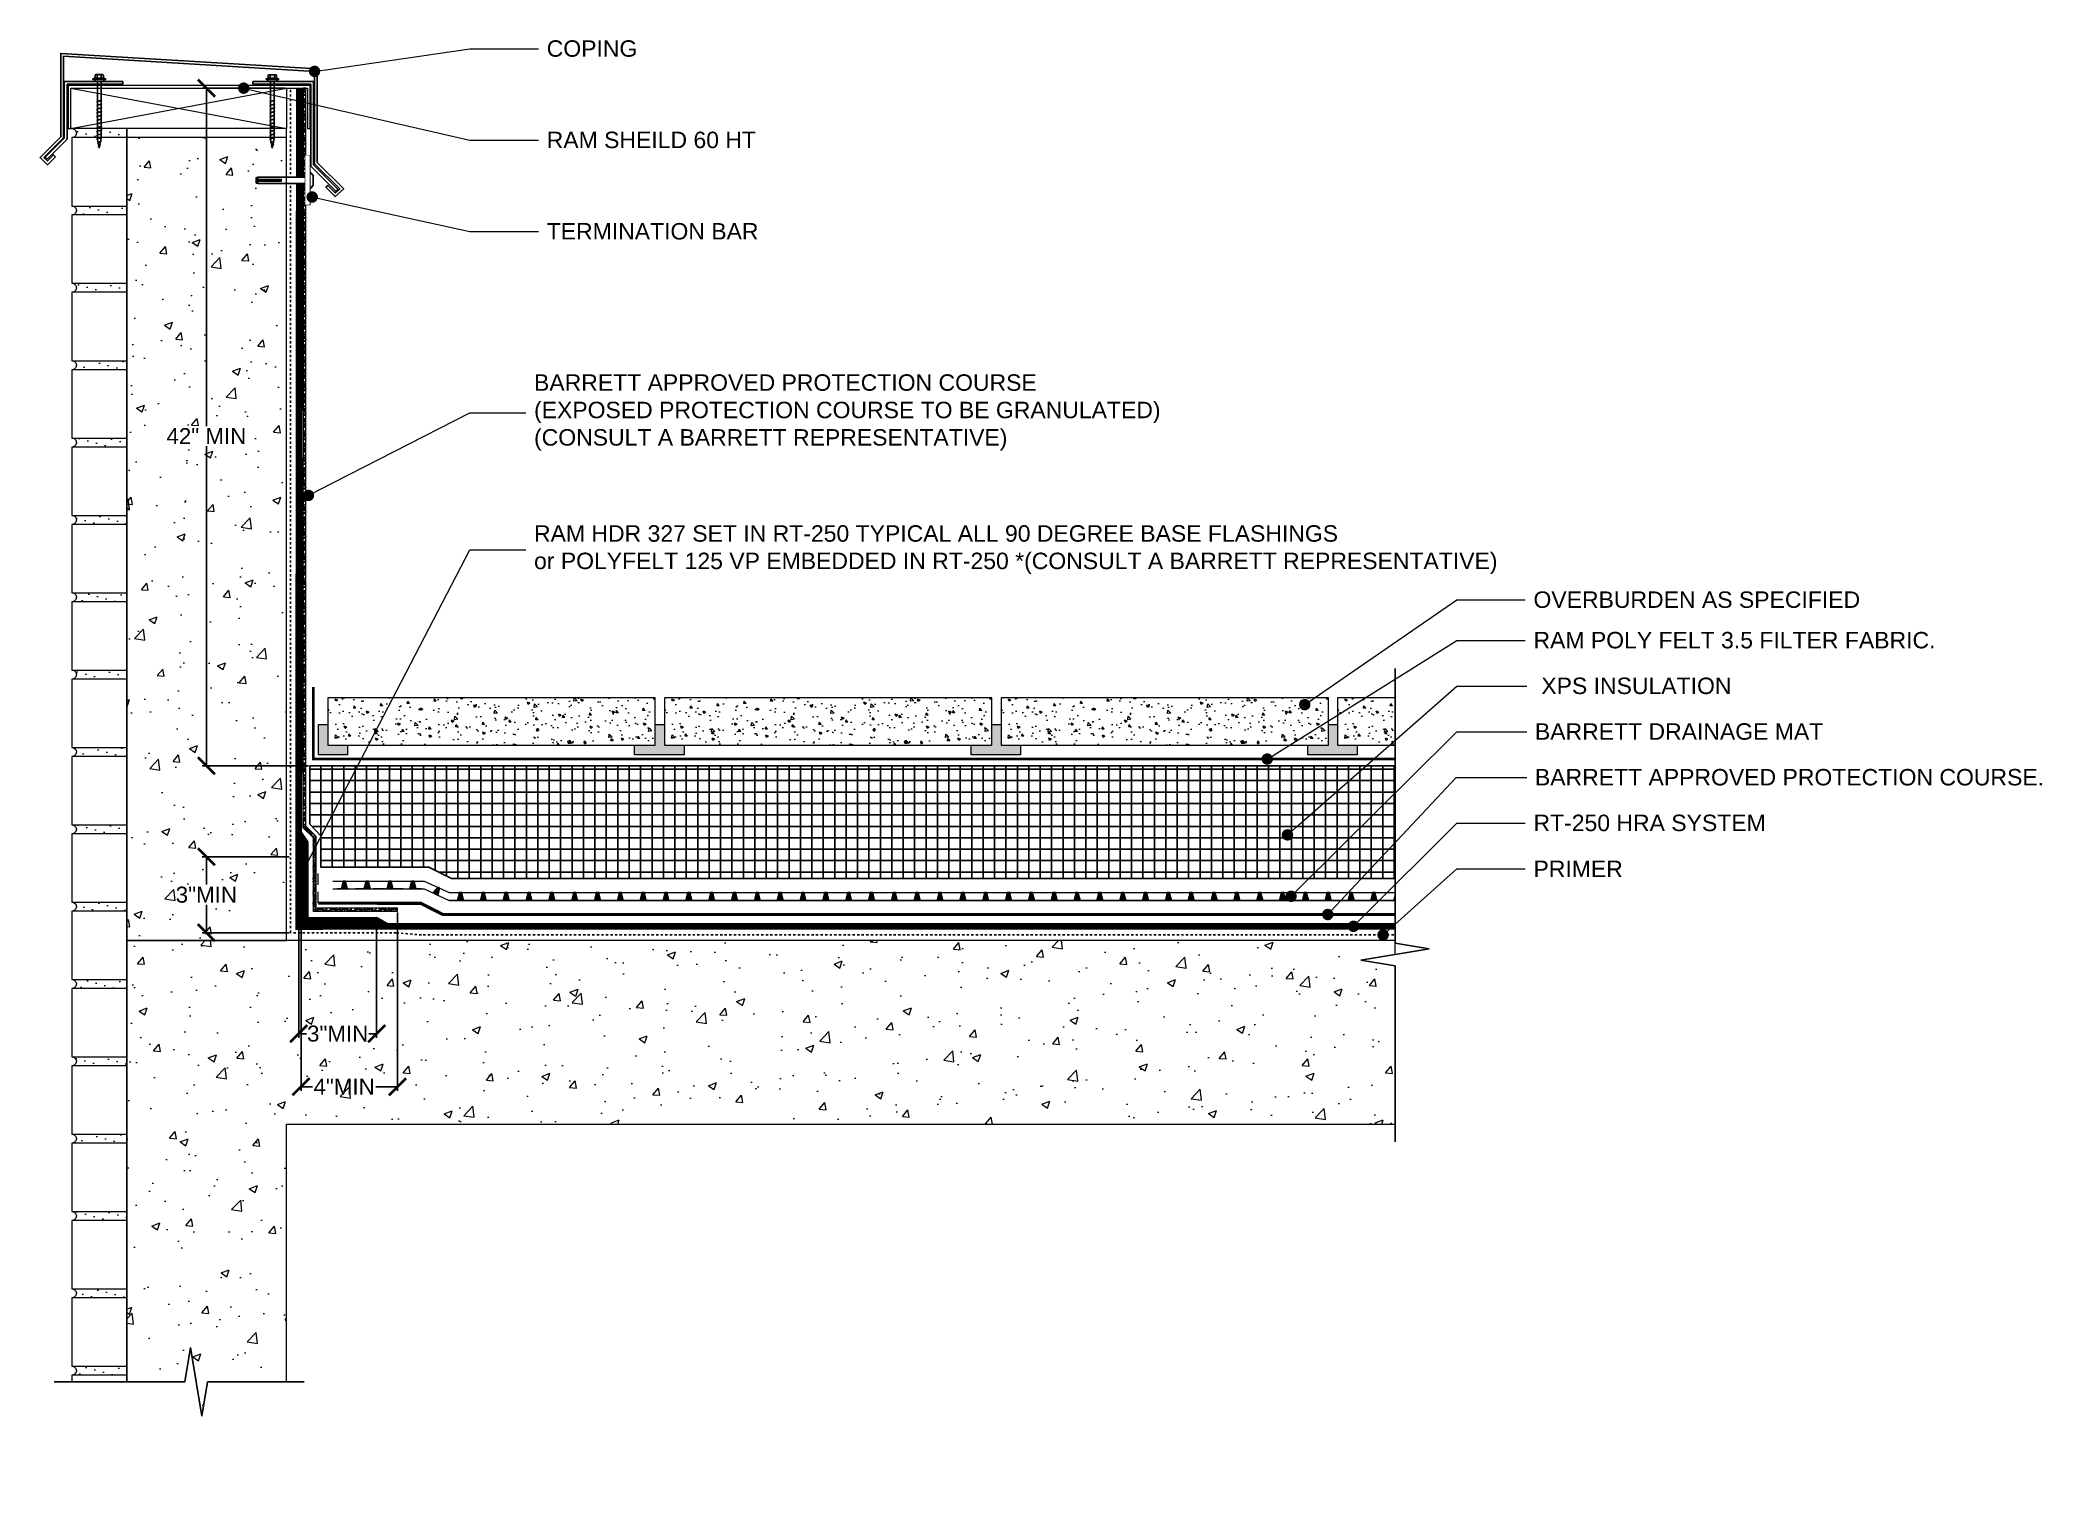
# Model space of a CAD drawing. Header units: inches. Extents: x -0.6 to 87.1, y 0 to 63.4.
import ezdxf
from ezdxf import colors
from ezdxf.entities.mleader import LeaderData, LeaderLine
from ezdxf.math import Vec2, Vec3

# ---------------------------------------------------------------- set-up
doc = ezdxf.new("R2010")
doc.units = ezdxf.units.IN
doc.header["$MEASUREMENT"] = 0
doc.set_wipeout_variables(frame=1)
for name, pattern in [('Dash', [0.25, 0.125, -0.125]), ('Dashed - Dense', [0.8, 0.5, -0.3]), ('DASHED2', [0.1875, 0.125, -0.0625]), ('Wipeout_Contour', [39.370079, 0, -39.370079])]:
    doc.linetypes.add(name, pattern=pattern)
for name, color, linetype, lineweight in [('Dimensions', 20, 'Continuous', 0), ('Drainage Mat', 191, 'Continuous', 0), ('Others', 190, 'Continuous', 0), ('RAM HDR 327', 63, 'Continuous', 0), ('RAM POLY FELT 3.5 FILTER FABRIC.', 4, 'Dash', 0), ('RT-250 HRA SYSTEM LIQUID', 241, 'Continuous', 0), ('RT-250 HRA SYSTEM MESH', 3, 'Continuous', 0), ('Text', 20, 'Continuous', 0)]:
    doc.layers.add(name, color=color, linetype=linetype, lineweight=lineweight)
for name, color, linetype in [('Fastener', 94, 'Continuous'), ('Insulation Border', 8, 'Continuous'), ('Insulation Foam', 9, 'Continuous'), ('Primer', 32, 'DASHED2')]:
    doc.layers.add(name, color=color, linetype=linetype)
doc.layers.add('Metal', color=7, linetype='Continuous', true_color=0x803345)
doc.layers.add('Protection Course', color=7, linetype='Dashed - Dense', lineweight=0, true_color=0x216123)
doc.styles.get("Standard").update_dxf_attribs({"font": 'arial.ttf'})
doc.dimstyles.get("Standard").update_dxf_attribs({"dimtxt": 0.18, "dimasz": 0.18, "dimexe": 0.18, "dimexo": 0.0625, "dimgap": 0.09, "dimtad": 0, "dimtih": 1, "dimtoh": 1, "dimdec": 4, "dimzin": 0, "dimdsep": 46, "dimtxsty": 'Standard', "dimcen": 0.09, "dimadec": 0, "dimazin": 0, "dimtfac": 1, "dimtdec": 4, "dimtofl": 0, "dimtmove": 0, "dimatfit": 3, "dimfxl": 1, "dimtolj": 1, "dimtzin": 0, "dimarcsym": 0})
pattern_1 = [(45, (0, 0), (-0.482183, 0.482183), [0, -0.393701]), (45, (-0.1019, 0.3803), (-0.482183, 0.482183), [0, -0.393701])]

msp = doc.modelspace()

# ---------------------------------------------------------------- blocks, each defined once
blk = doc.blocks.new('Ci Tools Composite Lining[1]_2', base_point=(-8.293, 48.437))
at = {"layer": 'Metal', "linetype": 'Continuous'}
for p, q in [((-9.737, 35.126), (-9.737, 37.613)), ((-9.737, 37.613), (-7.168, 37.613)), ((-9.619, 37.495), (-9.619, 35.077)), ((-7.168, 37.495), (-9.619, 37.495)), ((-7.168, 37.613), (-7.168, 37.495)), ((-10.576, 34.287), (-9.737, 35.126)), ((-9.619, 35.077), (-10.493, 34.204)), ((-10.493, 34.204), (-10.576, 34.287))]:
    blk.add_line(p, q, dxfattribs=at)
blk = doc.blocks.new('CI Tools Brick Wall Section[4]_2', base_point=(-9.4, -22.409))
at = {"linetype": 'Continuous'}
for points in [[(-7, 35.15), (-7, 35.543), (-9.4, 35.543), (-9.302, 35.517), (-9.23, 35.445), (-9.203, 35.346), (-9.23, 35.248), (-9.302, 35.176), (-9.4, 35.15)], [(-7, 31.764), (-7, 32.157), (-9.4, 32.157), (-9.302, 32.131), (-9.23, 32.059), (-9.203, 31.961), (-9.23, 31.862), (-9.302, 31.79), (-9.4, 31.764)], [(-7, 28.378), (-7, 28.772), (-9.4, 28.772), (-9.302, 28.745), (-9.23, 28.673), (-9.203, 28.575), (-9.23, 28.476), (-9.302, 28.404), (-9.4, 28.378)], [(-7, 24.992), (-7, 25.386), (-9.4, 25.386), (-9.302, 25.359), (-9.23, 25.287), (-9.203, 25.189), (-9.23, 25.091), (-9.302, 25.018), (-9.4, 24.992)], [(-7, 21.606), (-7, 22), (-9.4, 22), (-9.302, 21.974), (-9.23, 21.902), (-9.203, 21.803), (-9.23, 21.705), (-9.302, 21.633), (-9.4, 21.606)], [(-7, 18.22), (-7, 18.614), (-9.4, 18.614), (-9.302, 18.588), (-9.23, 18.516), (-9.203, 18.417), (-9.23, 18.319), (-9.302, 18.247), (-9.4, 18.22)], [(-7, 14.835), (-7, 15.228), (-9.4, 15.228), (-9.302, 15.202), (-9.23, 15.13), (-9.203, 15.031), (-9.23, 14.933), (-9.302, 14.861), (-9.4, 14.835)], [(-7, 11.449), (-7, 11.843), (-9.4, 11.843), (-9.302, 11.816), (-9.23, 11.744), (-9.203, 11.646), (-9.23, 11.547), (-9.302, 11.475), (-9.4, 11.449)], [(-7, 8.063), (-7, 8.457), (-9.4, 8.457), (-9.302, 8.43), (-9.23, 8.358), (-9.203, 8.26), (-9.23, 8.161), (-9.302, 8.089), (-9.4, 8.063)], [(-7, 4.677), (-7, 5.071), (-9.4, 5.071), (-9.302, 5.044), (-9.23, 4.972), (-9.203, 4.874), (-9.23, 4.776), (-9.302, 4.704), (-9.4, 4.677)], [(-7, 1.291), (-7, 1.685), (-9.4, 1.685), (-9.302, 1.659), (-9.23, 1.587), (-9.203, 1.488), (-9.23, 1.39), (-9.302, 1.318), (-9.4, 1.291)], [(-7, -2.094), (-7, -1.701), (-9.4, -1.701), (-9.302, -1.727), (-9.23, -1.799), (-9.203, -1.898), (-9.23, -1.996), (-9.302, -2.068), (-9.4, -2.094)], [(-7, -5.48), (-7, -5.087), (-9.4, -5.087), (-9.302, -5.113), (-9.23, -5.185), (-9.203, -5.283), (-9.23, -5.382), (-9.302, -5.454), (-9.4, -5.48)], [(-7, -8.866), (-7, -8.472), (-9.4, -8.472), (-9.302, -8.499), (-9.23, -8.571), (-9.203, -8.669), (-9.23, -8.768), (-9.302, -8.84), (-9.4, -8.866)], [(-7, -12.252), (-7, -11.858), (-9.4, -11.858), (-9.302, -11.885), (-9.23, -11.957), (-9.203, -12.055), (-9.23, -12.154), (-9.302, -12.226), (-9.4, -12.252)], [(-7, -15.638), (-7, -15.244), (-9.4, -15.244), (-9.302, -15.27), (-9.23, -15.343), (-9.203, -15.441), (-9.23, -15.539), (-9.302, -15.611), (-9.4, -15.638)], [(-7, -19.024), (-7, -18.63), (-9.4, -18.63), (-9.302, -18.656), (-9.23, -18.728), (-9.203, -18.827), (-9.23, -18.925), (-9.302, -18.997), (-9.4, -19.024)], [(-7, -22.409), (-7, -22.016), (-9.4, -22.016), (-9.302, -22.042), (-9.23, -22.114), (-9.203, -22.213), (-9.23, -22.311), (-9.302, -22.383), (-9.4, -22.409)]]:
    blk.add_wipeout(points, dxfattribs=at).dxf.layer = 'Others'
at = {"layer": 'Others', "linetype": 'Continuous'}
h = blk.add_hatch(dxfattribs=at)
h.set_pattern_fill('PLASTER_0002', color=256, style=0, pattern_type=2)
h.set_pattern_definition(pattern_1)
h.paths.add_polyline_path([(-7, 35.15), (-7, 35.543), (-9.4, 35.543), (-9.302, 35.517), (-9.23, 35.445), (-9.203, 35.346), (-9.23, 35.248), (-9.302, 35.176), (-9.4, 35.15)])
h = blk.add_hatch(dxfattribs=at)
h.set_pattern_fill('PLASTER_0002', color=256, style=0, pattern_type=2)
h.set_pattern_definition(pattern_1)
h.paths.add_polyline_path([(-7, 31.764), (-7, 32.157), (-9.4, 32.157), (-9.302, 32.131), (-9.23, 32.059), (-9.203, 31.961), (-9.23, 31.862), (-9.302, 31.79), (-9.4, 31.764)])
h = blk.add_hatch(dxfattribs=at)
h.set_pattern_fill('PLASTER_0002', color=256, style=0, pattern_type=2)
h.set_pattern_definition(pattern_1)
h.paths.add_polyline_path([(-7, 28.378), (-7, 28.772), (-9.4, 28.772), (-9.302, 28.745), (-9.23, 28.673), (-9.203, 28.575), (-9.23, 28.476), (-9.302, 28.404), (-9.4, 28.378)])
h = blk.add_hatch(dxfattribs=at)
h.set_pattern_fill('PLASTER_0002', color=256, style=0, pattern_type=2)
h.set_pattern_definition(pattern_1)
h.paths.add_polyline_path([(-7, 24.992), (-7, 25.386), (-9.4, 25.386), (-9.302, 25.359), (-9.23, 25.287), (-9.203, 25.189), (-9.23, 25.091), (-9.302, 25.018), (-9.4, 24.992)])
h = blk.add_hatch(dxfattribs=at)
h.set_pattern_fill('PLASTER_0002', color=256, style=0, pattern_type=2)
h.set_pattern_definition(pattern_1)
h.paths.add_polyline_path([(-7, 21.606), (-7, 22), (-9.4, 22), (-9.302, 21.974), (-9.23, 21.902), (-9.203, 21.803), (-9.23, 21.705), (-9.302, 21.633), (-9.4, 21.606)])
h = blk.add_hatch(dxfattribs=at)
h.set_pattern_fill('PLASTER_0002', color=256, style=0, pattern_type=2)
h.set_pattern_definition(pattern_1)
h.paths.add_polyline_path([(-7, 18.22), (-7, 18.614), (-9.4, 18.614), (-9.302, 18.588), (-9.23, 18.516), (-9.203, 18.417), (-9.23, 18.319), (-9.302, 18.247), (-9.4, 18.22)])
h = blk.add_hatch(dxfattribs=at)
h.set_pattern_fill('PLASTER_0002', color=256, style=0, pattern_type=2)
h.set_pattern_definition(pattern_1)
h.paths.add_polyline_path([(-7, 14.835), (-7, 15.228), (-9.4, 15.228), (-9.302, 15.202), (-9.23, 15.13), (-9.203, 15.031), (-9.23, 14.933), (-9.302, 14.861), (-9.4, 14.835)])
h = blk.add_hatch(dxfattribs=at)
h.set_pattern_fill('PLASTER_0002', color=256, style=0, pattern_type=2)
h.set_pattern_definition(pattern_1)
h.paths.add_polyline_path([(-7, 11.449), (-7, 11.843), (-9.4, 11.843), (-9.302, 11.816), (-9.23, 11.744), (-9.203, 11.646), (-9.23, 11.547), (-9.302, 11.475), (-9.4, 11.449)])
h = blk.add_hatch(dxfattribs=at)
h.set_pattern_fill('PLASTER_0002', color=256, style=0, pattern_type=2)
h.set_pattern_definition(pattern_1)
h.paths.add_polyline_path([(-7, 8.063), (-7, 8.457), (-9.4, 8.457), (-9.302, 8.43), (-9.23, 8.358), (-9.203, 8.26), (-9.23, 8.161), (-9.302, 8.089), (-9.4, 8.063)])
h = blk.add_hatch(dxfattribs=at)
h.set_pattern_fill('PLASTER_0002', color=256, style=0, pattern_type=2)
h.set_pattern_definition(pattern_1)
h.paths.add_polyline_path([(-7, 4.677), (-7, 5.071), (-9.4, 5.071), (-9.302, 5.044), (-9.23, 4.972), (-9.203, 4.874), (-9.23, 4.776), (-9.302, 4.704), (-9.4, 4.677)])
h = blk.add_hatch(dxfattribs=at)
h.set_pattern_fill('PLASTER_0002', color=256, style=0, pattern_type=2)
h.set_pattern_definition(pattern_1)
h.paths.add_polyline_path([(-7, 1.291), (-7, 1.685), (-9.4, 1.685), (-9.302, 1.659), (-9.23, 1.587), (-9.203, 1.488), (-9.23, 1.39), (-9.302, 1.318), (-9.4, 1.291)])
h = blk.add_hatch(dxfattribs=at)
h.set_pattern_fill('PLASTER_0002', color=256, style=0, pattern_type=2)
h.set_pattern_definition(pattern_1)
h.paths.add_polyline_path([(-7, -2.094), (-7, -1.701), (-9.4, -1.701), (-9.302, -1.727), (-9.23, -1.799), (-9.203, -1.898), (-9.23, -1.996), (-9.302, -2.068), (-9.4, -2.094)])
h = blk.add_hatch(dxfattribs=at)
h.set_pattern_fill('PLASTER_0002', color=256, style=0, pattern_type=2)
h.set_pattern_definition(pattern_1)
h.paths.add_polyline_path([(-7, -5.48), (-7, -5.087), (-9.4, -5.087), (-9.302, -5.113), (-9.23, -5.185), (-9.203, -5.283), (-9.23, -5.382), (-9.302, -5.454), (-9.4, -5.48)])
h = blk.add_hatch(dxfattribs=at)
h.set_pattern_fill('PLASTER_0002', color=256, style=0, pattern_type=2)
h.set_pattern_definition(pattern_1)
h.paths.add_polyline_path([(-7, -8.866), (-7, -8.472), (-9.4, -8.472), (-9.302, -8.499), (-9.23, -8.571), (-9.203, -8.669), (-9.23, -8.768), (-9.302, -8.84), (-9.4, -8.866)])
h = blk.add_hatch(dxfattribs=at)
h.set_pattern_fill('PLASTER_0002', color=256, style=0, pattern_type=2)
h.set_pattern_definition(pattern_1)
h.paths.add_polyline_path([(-7, -12.252), (-7, -11.858), (-9.4, -11.858), (-9.302, -11.885), (-9.23, -11.957), (-9.203, -12.055), (-9.23, -12.154), (-9.302, -12.226), (-9.4, -12.252)])
h = blk.add_hatch(dxfattribs=at)
h.set_pattern_fill('PLASTER_0002', color=256, style=0, pattern_type=2)
h.set_pattern_definition(pattern_1)
h.paths.add_polyline_path([(-7, -15.638), (-7, -15.244), (-9.4, -15.244), (-9.302, -15.27), (-9.23, -15.343), (-9.203, -15.441), (-9.23, -15.539), (-9.302, -15.611), (-9.4, -15.638)])
h = blk.add_hatch(dxfattribs=at)
h.set_pattern_fill('PLASTER_0002', color=256, style=0, pattern_type=2)
h.set_pattern_definition(pattern_1)
h.paths.add_polyline_path([(-7, -19.024), (-7, -18.63), (-9.4, -18.63), (-9.302, -18.656), (-9.23, -18.728), (-9.203, -18.827), (-9.23, -18.925), (-9.302, -18.997), (-9.4, -19.024)])
h = blk.add_hatch(dxfattribs=at)
h.set_pattern_fill('PLASTER_0002', color=256, style=0, pattern_type=2)
h.set_pattern_definition(pattern_1)
h.paths.add_polyline_path([(-7, -22.409), (-7, -22.016), (-9.4, -22.016), (-9.302, -22.042), (-9.23, -22.114), (-9.203, -22.213), (-9.23, -22.311), (-9.302, -22.383), (-9.4, -22.409)])
for p, q in [((-9.4, 35.543), (-9.302, 35.517)), ((-9.302, 35.176), (-9.4, 35.15)), ((-7, 35.15), (-9.4, 35.15)), ((-9.4, 35.15), (-9.4, 32.157)), ((-9.302, 35.517), (-9.23, 35.445)), ((-9.23, 35.248), (-9.302, 35.176)), ((-9.23, 35.445), (-9.203, 35.346)), ((-9.203, 35.346), (-9.23, 35.248)), ((-7, 35.15), (-7, 35.543)), ((-7, 32.157), (-7, 35.15)), ((-9.4, 32.157), (-9.302, 32.131)), ((-9.4, 32.157), (-7, 32.157)), ((-9.302, 31.79), (-9.4, 31.764)), ((-7, 31.764), (-9.4, 31.764)), ((-9.4, 31.764), (-9.4, 28.772)), ((-9.302, 32.131), (-9.23, 32.059)), ((-9.23, 31.862), (-9.302, 31.79)), ((-9.23, 32.059), (-9.203, 31.961)), ((-9.203, 31.961), (-9.23, 31.862)), ((-7, 31.764), (-7, 32.157)), ((-7, 28.772), (-7, 31.764)), ((-9.4, 28.772), (-9.302, 28.745)), ((-9.4, 28.772), (-7, 28.772)), ((-9.302, 28.404), (-9.4, 28.378)), ((-7, 28.378), (-9.4, 28.378)), ((-9.4, 28.378), (-9.4, 25.386)), ((-9.302, 28.745), (-9.23, 28.673)), ((-9.23, 28.476), (-9.302, 28.404)), ((-9.23, 28.673), (-9.203, 28.575)), ((-9.203, 28.575), (-9.23, 28.476)), ((-7, 28.378), (-7, 28.772)), ((-7, 25.386), (-7, 28.378)), ((-9.4, 25.386), (-9.302, 25.359)), ((-9.4, 25.386), (-7, 25.386)), ((-9.302, 25.018), (-9.4, 24.992)), ((-7, 24.992), (-9.4, 24.992)), ((-9.4, 24.992), (-9.4, 22)), ((-9.302, 25.359), (-9.23, 25.287)), ((-9.23, 25.091), (-9.302, 25.018)), ((-9.23, 25.287), (-9.203, 25.189)), ((-9.203, 25.189), (-9.23, 25.091)), ((-7, 24.992), (-7, 25.386)), ((-7, 22), (-7, 24.992)), ((-9.4, 22), (-9.302, 21.974)), ((-9.4, 22), (-7, 22)), ((-9.302, 21.974), (-9.23, 21.902)), ((-7, 21.606), (-7, 22)), ((-9.302, 21.633), (-9.4, 21.606)), ((-7, 21.606), (-9.4, 21.606)), ((-9.4, 21.606), (-9.4, 18.614)), ((-9.23, 21.705), (-9.302, 21.633)), ((-9.23, 21.902), (-9.203, 21.803)), ((-9.203, 21.803), (-9.23, 21.705)), ((-7, 18.614), (-7, 21.606)), ((-9.4, 18.614), (-9.302, 18.588)), ((-9.4, 18.614), (-7, 18.614)), ((-9.302, 18.588), (-9.23, 18.516)), ((-9.23, 18.516), (-9.203, 18.417)), ((-9.203, 18.417), (-9.23, 18.319)), ((-7, 18.22), (-7, 18.614)), ((-9.302, 18.247), (-9.4, 18.22)), ((-7, 18.22), (-9.4, 18.22)), ((-9.4, 18.22), (-9.4, 15.228)), ((-9.23, 18.319), (-9.302, 18.247)), ((-7, 15.228), (-7, 18.22)), ((-9.4, 15.228), (-9.302, 15.202)), ((-9.4, 15.228), (-7, 15.228)), ((-9.302, 15.202), (-9.23, 15.13)), ((-9.23, 14.933), (-9.302, 14.861)), ((-9.23, 15.13), (-9.203, 15.031)), ((-9.203, 15.031), (-9.23, 14.933)), ((-7, 14.835), (-7, 15.228)), ((-9.302, 14.861), (-9.4, 14.835)), ((-7, 14.835), (-9.4, 14.835)), ((-9.4, 14.835), (-9.4, 11.843)), ((-7, 11.843), (-7, 14.835)), ((-9.4, 11.843), (-9.302, 11.816)), ((-9.4, 11.843), (-7, 11.843)), ((-9.302, 11.475), (-9.4, 11.449)), ((-7, 11.449), (-9.4, 11.449)), ((-9.4, 11.449), (-9.4, 8.457)), ((-9.302, 11.816), (-9.23, 11.744)), ((-9.23, 11.547), (-9.302, 11.475)), ((-9.23, 11.744), (-9.203, 11.646)), ((-9.203, 11.646), (-9.23, 11.547)), ((-7, 11.449), (-7, 11.843)), ((-7, 8.457), (-7, 11.449)), ((-9.4, 8.457), (-9.302, 8.43)), ((-9.4, 8.457), (-7, 8.457)), ((-9.302, 8.089), (-9.4, 8.063)), ((-7, 8.063), (-9.4, 8.063)), ((-9.4, 8.063), (-9.4, 5.071)), ((-9.302, 8.43), (-9.23, 8.358)), ((-9.23, 8.161), (-9.302, 8.089)), ((-9.23, 8.358), (-9.203, 8.26)), ((-9.203, 8.26), (-9.23, 8.161)), ((-7, 8.063), (-7, 8.457)), ((-7, 5.071), (-7, 8.063)), ((-9.4, 5.071), (-9.302, 5.044)), ((-9.4, 5.071), (-7, 5.071)), ((-9.302, 4.704), (-9.4, 4.677)), ((-7, 4.677), (-9.4, 4.677)), ((-9.4, 4.677), (-9.4, 1.685)), ((-9.302, 5.044), (-9.23, 4.972)), ((-9.23, 4.776), (-9.302, 4.704)), ((-9.23, 4.972), (-9.203, 4.874)), ((-9.203, 4.874), (-9.23, 4.776)), ((-7, 4.677), (-7, 5.071)), ((-7, 1.685), (-7, 4.677)), ((-9.4, 1.685), (-9.302, 1.659)), ((-9.4, 1.685), (-7, 1.685)), ((-9.302, 1.318), (-9.4, 1.291)), ((-7, 1.291), (-9.4, 1.291)), ((-9.4, 1.291), (-9.4, -1.701)), ((-9.302, 1.659), (-9.23, 1.587)), ((-9.23, 1.39), (-9.302, 1.318)), ((-9.23, 1.587), (-9.203, 1.488)), ((-9.203, 1.488), (-9.23, 1.39)), ((-7, 1.291), (-7, 1.685)), ((-7, -1.701), (-7, 1.291)), ((-9.4, -1.701), (-9.302, -1.727)), ((-9.4, -1.701), (-7, -1.701)), ((-9.302, -1.727), (-9.23, -1.799)), ((-7, -2.094), (-7, -1.701)), ((-9.302, -2.068), (-9.4, -2.094)), ((-7, -2.094), (-9.4, -2.094)), ((-9.4, -2.094), (-9.4, -5.087)), ((-9.23, -1.996), (-9.302, -2.068)), ((-9.23, -1.799), (-9.203, -1.898)), ((-9.203, -1.898), (-9.23, -1.996)), ((-7, -5.087), (-7, -2.094)), ((-9.4, -5.087), (-9.302, -5.113)), ((-9.4, -5.087), (-7, -5.087)), ((-9.302, -5.113), (-9.23, -5.185)), ((-9.23, -5.185), (-9.203, -5.283)), ((-7, -5.48), (-7, -5.087)), ((-9.302, -5.454), (-9.4, -5.48)), ((-7, -5.48), (-9.4, -5.48)), ((-9.4, -5.48), (-9.4, -8.472)), ((-9.23, -5.382), (-9.302, -5.454)), ((-9.203, -5.283), (-9.23, -5.382)), ((-7, -8.472), (-7, -5.48)), ((-9.4, -8.472), (-9.302, -8.499)), ((-9.4, -8.472), (-7, -8.472)), ((-9.302, -8.499), (-9.23, -8.571)), ((-9.23, -8.571), (-9.203, -8.669)), ((-9.203, -8.669), (-9.23, -8.768)), ((-7, -8.866), (-7, -8.472)), ((-9.302, -8.84), (-9.4, -8.866)), ((-7, -8.866), (-9.4, -8.866)), ((-9.4, -8.866), (-9.4, -11.858)), ((-9.23, -8.768), (-9.302, -8.84)), ((-7, -11.858), (-7, -8.866)), ((-9.4, -11.858), (-9.302, -11.885)), ((-9.4, -11.858), (-7, -11.858)), ((-9.302, -12.226), (-9.4, -12.252)), ((-7, -12.252), (-9.4, -12.252)), ((-9.4, -12.252), (-9.4, -15.244)), ((-9.302, -11.885), (-9.23, -11.957)), ((-9.23, -12.154), (-9.302, -12.226)), ((-9.23, -11.957), (-9.203, -12.055)), ((-9.203, -12.055), (-9.23, -12.154)), ((-7, -12.252), (-7, -11.858)), ((-7, -15.244), (-7, -12.252)), ((-9.4, -15.244), (-9.302, -15.27)), ((-9.4, -15.244), (-7, -15.244)), ((-9.302, -15.611), (-9.4, -15.638)), ((-7, -15.638), (-9.4, -15.638)), ((-9.4, -15.638), (-9.4, -18.63)), ((-9.302, -15.27), (-9.23, -15.343)), ((-9.23, -15.539), (-9.302, -15.611)), ((-9.23, -15.343), (-9.203, -15.441)), ((-9.203, -15.441), (-9.23, -15.539)), ((-7, -15.638), (-7, -15.244)), ((-7, -18.63), (-7, -15.638)), ((-9.4, -18.63), (-9.302, -18.656)), ((-9.4, -18.63), (-7, -18.63)), ((-9.302, -18.997), (-9.4, -19.024)), ((-7, -19.024), (-9.4, -19.024)), ((-9.4, -19.024), (-9.4, -22.016)), ((-9.302, -18.656), (-9.23, -18.728)), ((-9.23, -18.925), (-9.302, -18.997)), ((-9.23, -18.728), (-9.203, -18.827)), ((-9.203, -18.827), (-9.23, -18.925)), ((-7, -19.024), (-7, -18.63)), ((-7, -22.016), (-7, -19.024)), ((-9.4, -22.016), (-9.302, -22.042)), ((-9.4, -22.016), (-7, -22.016)), ((-9.302, -22.383), (-9.4, -22.409)), ((-9.302, -22.042), (-9.23, -22.114)), ((-9.23, -22.311), (-9.302, -22.383)), ((-9.23, -22.114), (-9.203, -22.213)), ((-9.203, -22.213), (-9.23, -22.311)), ((-7, -22.409), (-7, -22.016))]:
    blk.add_line(p, q, dxfattribs=at)
blk = doc.blocks.new('CI Tools Timber Member[6]_2', base_point=(-9.449, 35.543))
at = {"layer": 'Others', "linetype": 'Continuous'}
for p, q in [((-9.449, 37.315), (0, 35.543)), ((-9.449, 35.543), (0, 37.315)), ((-9.449, 35.543), (-9.449, 37.315)), ((-9.449, 37.315), (0, 37.315)), ((0, 37.315), (0, 35.543)), ((0, 35.543), (-9.449, 35.543))]:
    blk.add_line(p, q, dxfattribs=at)
blk = doc.blocks.new('Ci Tools Composite Lining[11]_2', base_point=(-0.026, 47.058))
at = {"layer": 'Metal', "linetype": 'Continuous'}
for p, q in [((1.183, 37.611), (-1.474, 37.611)), ((-1.474, 37.611), (-1.474, 37.493)), ((-1.474, 37.493), (1.065, 37.493)), ((1.065, 37.493), (1.065, 33.905)), ((1.183, 33.954), (1.183, 37.611)), ((1.065, 33.905), (2.161, 32.81)), ((2.244, 32.893), (1.183, 33.954)), ((2.161, 32.81), (2.244, 32.893))]:
    blk.add_line(p, q, dxfattribs=at)
blk = doc.blocks.new('CI Tools Screw[12]_2', base_point=(-0.628, 37.611))
at = {"layer": 'Fastener', "linetype": 'Continuous'}
for p, q in [((-0.903, 37.721), (-0.352, 37.721)), ((-0.81, 37.748), (-0.81, 37.876)), ((-0.446, 37.748), (-0.81, 37.748)), ((-0.764, 37.906), (-0.491, 37.906)), ((-0.719, 37.876), (-0.719, 37.748)), ((-0.537, 37.876), (-0.537, 37.748)), ((-0.446, 37.876), (-0.446, 37.748)), ((-0.706, 37.611), (-0.549, 37.611)), ((-0.706, 37.611), (-0.706, 36.73)), ((-0.549, 37.611), (-0.549, 36.809)), ((-0.706, 36.695), (-0.73, 36.711)), ((-0.706, 36.532), (-0.73, 36.548)), ((-0.706, 36.369), (-0.73, 36.385)), ((-0.706, 36.206), (-0.73, 36.222)), ((-0.706, 36.043), (-0.73, 36.059)), ((-0.706, 36.695), (-0.706, 36.564)), ((-0.706, 36.532), (-0.706, 36.401)), ((-0.706, 36.369), (-0.706, 36.238)), ((-0.706, 36.206), (-0.706, 36.075)), ((-0.706, 36.043), (-0.706, 35.912)), ((-0.549, 36.809), (-0.525, 36.793)), ((-0.549, 36.776), (-0.549, 36.646)), ((-0.549, 36.646), (-0.525, 36.63)), ((-0.549, 36.613), (-0.549, 36.483)), ((-0.549, 36.483), (-0.525, 36.467)), ((-0.549, 36.45), (-0.549, 36.32)), ((-0.549, 36.32), (-0.525, 36.303)), ((-0.549, 36.287), (-0.549, 36.157)), ((-0.549, 36.157), (-0.525, 36.14)), ((-0.549, 36.124), (-0.549, 35.994)), ((-0.549, 35.994), (-0.525, 35.977)), ((-0.549, 35.961), (-0.549, 35.831)), ((-0.706, 35.88), (-0.73, 35.896)), ((-0.706, 35.717), (-0.73, 35.733)), ((-0.706, 35.554), (-0.73, 35.57)), ((-0.706, 35.39), (-0.73, 35.407)), ((-0.706, 35.227), (-0.73, 35.244)), ((-0.703, 35.064), (-0.73, 35.081)), ((-0.706, 35.88), (-0.706, 35.749)), ((-0.706, 35.717), (-0.706, 35.586)), ((-0.706, 35.554), (-0.706, 35.423)), ((-0.706, 35.39), (-0.706, 35.26)), ((-0.706, 35.227), (-0.706, 35.097)), ((-0.549, 35.146), (-0.563, 35.016)), ((-0.549, 35.831), (-0.525, 35.814)), ((-0.549, 35.798), (-0.549, 35.668)), ((-0.549, 35.668), (-0.525, 35.651)), ((-0.549, 35.635), (-0.549, 35.505)), ((-0.549, 35.505), (-0.525, 35.488)), ((-0.549, 35.472), (-0.549, 35.342)), ((-0.549, 35.342), (-0.525, 35.325)), ((-0.549, 35.309), (-0.549, 35.179)), ((-0.549, 35.179), (-0.525, 35.162)), ((-0.703, 35.064), (-0.677, 34.934)), ((-0.67, 34.901), (-0.697, 34.918)), ((-0.67, 34.901), (-0.644, 34.771)), ((-0.638, 34.738), (-0.664, 34.755)), ((-0.638, 34.738), (-0.628, 34.689)), ((-0.602, 34.82), (-0.628, 34.689)), ((-0.569, 34.983), (-0.595, 34.852)), ((-0.595, 34.852), (-0.575, 34.836)), ((-0.563, 35.016), (-0.542, 34.999))]:
    blk.add_line(p, q, dxfattribs=at)
at = {"layer": 'Fastener', "linetype": 'Continuous', "flags": 128}
for points in [[(-0.903, 37.689), (-0.903, 37.721), (-0.81, 37.748), (-0.446, 37.748), (-0.352, 37.721), (-0.352, 37.689)], [(-0.431, 37.689), (-0.431, 37.611), (-0.825, 37.611), (-0.825, 37.689)]]:
    blk.add_lwpolyline(points, close=True, dxfattribs=at)
for points in [[(-0.525, 36.793), (-0.526, 36.79), (-0.527, 36.788), (-0.529, 36.786), (-0.532, 36.784), (-0.535, 36.781), (-0.539, 36.779), (-0.544, 36.777), (-0.549, 36.774), (-0.555, 36.772), (-0.562, 36.77), (-0.569, 36.768), (-0.577, 36.765), (-0.584, 36.763), (-0.593, 36.761), (-0.601, 36.759), (-0.61, 36.756), (-0.619, 36.754), (-0.628, 36.752), (-0.637, 36.75), (-0.646, 36.747), (-0.654, 36.745), (-0.663, 36.743), (-0.671, 36.741), (-0.679, 36.738), (-0.686, 36.736), (-0.694, 36.734), (-0.7, 36.731), (-0.706, 36.729), (-0.712, 36.727), (-0.716, 36.725), (-0.721, 36.722), (-0.724, 36.72), (-0.727, 36.718), (-0.729, 36.716), (-0.73, 36.713), (-0.73, 36.711)], [(-0.525, 36.63), (-0.526, 36.627), (-0.527, 36.625), (-0.529, 36.623), (-0.532, 36.621), (-0.535, 36.618), (-0.539, 36.616), (-0.544, 36.614), (-0.549, 36.611), (-0.555, 36.609), (-0.562, 36.607), (-0.569, 36.605), (-0.577, 36.602), (-0.584, 36.6), (-0.593, 36.598), (-0.601, 36.596), (-0.61, 36.593), (-0.619, 36.591), (-0.628, 36.589), (-0.637, 36.587), (-0.646, 36.584), (-0.654, 36.582), (-0.663, 36.58), (-0.671, 36.577), (-0.679, 36.575), (-0.686, 36.573), (-0.694, 36.571), (-0.7, 36.568), (-0.706, 36.566), (-0.712, 36.564), (-0.716, 36.562), (-0.721, 36.559), (-0.724, 36.557), (-0.727, 36.555), (-0.729, 36.553), (-0.73, 36.55), (-0.73, 36.548)], [(-0.525, 36.467), (-0.526, 36.464), (-0.527, 36.462), (-0.529, 36.46), (-0.532, 36.457), (-0.535, 36.455), (-0.539, 36.453), (-0.544, 36.451), (-0.549, 36.448), (-0.555, 36.446), (-0.562, 36.444), (-0.569, 36.442), (-0.577, 36.439), (-0.584, 36.437), (-0.593, 36.435), (-0.601, 36.433), (-0.61, 36.43), (-0.619, 36.428), (-0.628, 36.426), (-0.637, 36.424), (-0.646, 36.421), (-0.654, 36.419), (-0.663, 36.417), (-0.671, 36.414), (-0.679, 36.412), (-0.686, 36.41), (-0.694, 36.408), (-0.7, 36.405), (-0.706, 36.403), (-0.712, 36.401), (-0.716, 36.399), (-0.721, 36.396), (-0.724, 36.394), (-0.727, 36.392), (-0.729, 36.39), (-0.73, 36.387), (-0.73, 36.385)], [(-0.525, 36.303), (-0.526, 36.301), (-0.527, 36.299), (-0.529, 36.297), (-0.532, 36.294), (-0.535, 36.292), (-0.539, 36.29), (-0.544, 36.288), (-0.549, 36.285), (-0.555, 36.283), (-0.562, 36.281), (-0.569, 36.279), (-0.577, 36.276), (-0.584, 36.274), (-0.593, 36.272), (-0.601, 36.27), (-0.61, 36.267), (-0.619, 36.265), (-0.628, 36.263), (-0.637, 36.26), (-0.646, 36.258), (-0.654, 36.256), (-0.663, 36.254), (-0.671, 36.251), (-0.679, 36.249), (-0.686, 36.247), (-0.694, 36.245), (-0.7, 36.242), (-0.706, 36.24), (-0.712, 36.238), (-0.716, 36.236), (-0.721, 36.233), (-0.724, 36.231), (-0.727, 36.229), (-0.729, 36.227), (-0.73, 36.224), (-0.73, 36.222)], [(-0.525, 36.14), (-0.526, 36.138), (-0.527, 36.136), (-0.529, 36.134), (-0.532, 36.131), (-0.535, 36.129), (-0.539, 36.127), (-0.544, 36.125), (-0.549, 36.122), (-0.555, 36.12), (-0.562, 36.118), (-0.569, 36.116), (-0.577, 36.113), (-0.584, 36.111), (-0.593, 36.109), (-0.601, 36.106), (-0.61, 36.104), (-0.619, 36.102), (-0.628, 36.1), (-0.637, 36.097), (-0.646, 36.095), (-0.654, 36.093), (-0.663, 36.091), (-0.671, 36.088), (-0.679, 36.086), (-0.686, 36.084), (-0.694, 36.082), (-0.7, 36.079), (-0.706, 36.077), (-0.712, 36.075), (-0.716, 36.073), (-0.721, 36.07), (-0.724, 36.068), (-0.727, 36.066), (-0.729, 36.063), (-0.73, 36.061), (-0.73, 36.059)], [(-0.525, 35.977), (-0.526, 35.975), (-0.527, 35.973), (-0.529, 35.971), (-0.532, 35.968), (-0.535, 35.966), (-0.539, 35.964), (-0.544, 35.962), (-0.549, 35.959), (-0.555, 35.957), (-0.562, 35.955), (-0.569, 35.953), (-0.577, 35.95), (-0.584, 35.948), (-0.593, 35.946), (-0.601, 35.943), (-0.61, 35.941), (-0.619, 35.939), (-0.628, 35.937), (-0.637, 35.934), (-0.646, 35.932), (-0.654, 35.93), (-0.663, 35.928), (-0.671, 35.925), (-0.679, 35.923), (-0.686, 35.921), (-0.694, 35.919), (-0.7, 35.916), (-0.706, 35.914), (-0.712, 35.912), (-0.716, 35.909), (-0.721, 35.907), (-0.724, 35.905), (-0.727, 35.903), (-0.729, 35.9), (-0.73, 35.898), (-0.73, 35.896)], [(-0.525, 35.814), (-0.526, 35.812), (-0.527, 35.81), (-0.529, 35.808), (-0.532, 35.805), (-0.535, 35.803), (-0.539, 35.801), (-0.544, 35.799), (-0.549, 35.796), (-0.555, 35.794), (-0.562, 35.792), (-0.569, 35.789), (-0.577, 35.787), (-0.584, 35.785), (-0.593, 35.783), (-0.601, 35.78), (-0.61, 35.778), (-0.619, 35.776), (-0.628, 35.774), (-0.637, 35.771), (-0.646, 35.769), (-0.654, 35.767), (-0.663, 35.765), (-0.671, 35.762), (-0.679, 35.76), (-0.686, 35.758), (-0.694, 35.756), (-0.7, 35.753), (-0.706, 35.751), (-0.712, 35.749), (-0.716, 35.746), (-0.721, 35.744), (-0.724, 35.742), (-0.727, 35.74), (-0.729, 35.737), (-0.73, 35.735), (-0.73, 35.733)], [(-0.525, 35.651), (-0.526, 35.649), (-0.527, 35.647), (-0.529, 35.645), (-0.532, 35.642), (-0.535, 35.64), (-0.539, 35.638), (-0.544, 35.636), (-0.549, 35.633), (-0.555, 35.631), (-0.562, 35.629), (-0.569, 35.626), (-0.577, 35.624), (-0.584, 35.622), (-0.593, 35.62), (-0.601, 35.617), (-0.61, 35.615), (-0.619, 35.613), (-0.628, 35.611), (-0.637, 35.608), (-0.646, 35.606), (-0.654, 35.604), (-0.663, 35.602), (-0.671, 35.599), (-0.679, 35.597), (-0.686, 35.595), (-0.694, 35.592), (-0.7, 35.59), (-0.706, 35.588), (-0.712, 35.586), (-0.716, 35.583), (-0.721, 35.581), (-0.724, 35.579), (-0.727, 35.577), (-0.729, 35.574), (-0.73, 35.572), (-0.73, 35.57)], [(-0.525, 35.488), (-0.526, 35.486), (-0.527, 35.484), (-0.529, 35.482), (-0.532, 35.479), (-0.535, 35.477), (-0.539, 35.475), (-0.544, 35.472), (-0.549, 35.47), (-0.555, 35.468), (-0.562, 35.466), (-0.569, 35.463), (-0.577, 35.461), (-0.584, 35.459), (-0.593, 35.457), (-0.601, 35.454), (-0.61, 35.452), (-0.619, 35.45), (-0.628, 35.448), (-0.637, 35.445), (-0.646, 35.443), (-0.654, 35.441), (-0.663, 35.439), (-0.671, 35.436), (-0.679, 35.434), (-0.686, 35.432), (-0.694, 35.429), (-0.7, 35.427), (-0.706, 35.425), (-0.712, 35.423), (-0.716, 35.42), (-0.721, 35.418), (-0.724, 35.416), (-0.727, 35.414), (-0.729, 35.411), (-0.73, 35.409), (-0.73, 35.407)], [(-0.525, 35.325), (-0.526, 35.323), (-0.527, 35.321), (-0.529, 35.318), (-0.532, 35.316), (-0.535, 35.314), (-0.539, 35.312), (-0.544, 35.309), (-0.549, 35.307), (-0.555, 35.305), (-0.562, 35.303), (-0.569, 35.3), (-0.577, 35.298), (-0.584, 35.296), (-0.593, 35.294), (-0.601, 35.291), (-0.61, 35.289), (-0.619, 35.287), (-0.628, 35.285), (-0.637, 35.282), (-0.646, 35.28), (-0.654, 35.278), (-0.663, 35.275), (-0.671, 35.273), (-0.679, 35.271), (-0.686, 35.269), (-0.694, 35.266), (-0.7, 35.264), (-0.706, 35.262), (-0.712, 35.26), (-0.716, 35.257), (-0.721, 35.255), (-0.724, 35.253), (-0.727, 35.251), (-0.729, 35.248), (-0.73, 35.246), (-0.73, 35.244)], [(-0.525, 35.162), (-0.526, 35.16), (-0.527, 35.158), (-0.529, 35.155), (-0.532, 35.153), (-0.535, 35.151), (-0.539, 35.149), (-0.544, 35.146), (-0.549, 35.144), (-0.555, 35.142), (-0.562, 35.14), (-0.569, 35.137), (-0.577, 35.135), (-0.584, 35.133), (-0.593, 35.131), (-0.601, 35.128), (-0.61, 35.126), (-0.619, 35.124), (-0.628, 35.121), (-0.637, 35.119), (-0.646, 35.117), (-0.654, 35.115), (-0.663, 35.112), (-0.671, 35.11), (-0.679, 35.108), (-0.686, 35.106), (-0.694, 35.103), (-0.7, 35.101), (-0.706, 35.099), (-0.712, 35.097), (-0.716, 35.094), (-0.721, 35.092), (-0.724, 35.09), (-0.727, 35.088), (-0.729, 35.085), (-0.73, 35.083), (-0.73, 35.081)], [(-0.542, 34.999), (-0.543, 34.997), (-0.544, 34.995), (-0.546, 34.992), (-0.549, 34.99), (-0.552, 34.988), (-0.556, 34.986), (-0.56, 34.983), (-0.565, 34.981), (-0.57, 34.979), (-0.576, 34.977), (-0.582, 34.974), (-0.588, 34.972), (-0.594, 34.97), (-0.601, 34.968), (-0.607, 34.965), (-0.614, 34.963), (-0.621, 34.961), (-0.628, 34.958), (-0.634, 34.956), (-0.641, 34.954), (-0.647, 34.952), (-0.654, 34.949), (-0.66, 34.947), (-0.665, 34.945), (-0.67, 34.943), (-0.675, 34.94), (-0.68, 34.938), (-0.684, 34.936), (-0.687, 34.934), (-0.69, 34.931), (-0.693, 34.929), (-0.695, 34.927), (-0.696, 34.924), (-0.697, 34.922), (-0.697, 34.92), (-0.697, 34.918)], [(-0.575, 34.836), (-0.575, 34.834), (-0.576, 34.832), (-0.578, 34.829), (-0.58, 34.827), (-0.582, 34.825), (-0.584, 34.823), (-0.587, 34.82), (-0.59, 34.818), (-0.593, 34.816), (-0.597, 34.814), (-0.6, 34.811), (-0.604, 34.809), (-0.608, 34.807), (-0.612, 34.804), (-0.616, 34.802), (-0.62, 34.8), (-0.624, 34.798), (-0.628, 34.795), (-0.632, 34.793), (-0.635, 34.791), (-0.639, 34.789), (-0.642, 34.786), (-0.646, 34.784), (-0.649, 34.782), (-0.652, 34.78), (-0.654, 34.777), (-0.657, 34.775), (-0.659, 34.773), (-0.66, 34.771), (-0.662, 34.768), (-0.663, 34.766), (-0.664, 34.764), (-0.664, 34.761), (-0.665, 34.759), (-0.665, 34.757), (-0.664, 34.755)]]:
    blk.add_lwpolyline(points, dxfattribs=at)
at = {"layer": 'Fastener', "linetype": 'Continuous'}
for centre, radius, start, end in [((-0.764, 37.857), 0.0492, 22.61986, 157.38014), ((-0.628, 37.754), 0.152, 53.1301, 126.8699), ((-0.491, 37.857), 0.0492, 22.61986, 157.38014)]:
    blk.add_arc(centre, radius, start, end, dxfattribs=at)
blk = doc.blocks.new('_ArchTick')
at = {"color": 0, "linetype": 'ByBlock', "const_width": 0.15}
blk.add_lwpolyline([(-0.5, -0.5), (0.5, 0.5)], dxfattribs=at)
blk = doc.blocks.new('*D20')
at = {"layer": 'Defpoints', "color": 0, "transparency": 16777216}
for p in [(10.355, 27.629), (6.672, 24.305), (10.355, 24.305)]:
    blk.add_point(p, dxfattribs=at)
at = {"layer": 'Dimensions', "color": 0, "lineweight": -2, "transparency": 16777216}
for p, q in [((10.293, 27.629), (6.492, 27.629)), ((6.672, 27.629), (6.672, 26.415)), ((6.672, 24.305), (6.672, 25.52)), ((10.293, 24.305), (6.492, 24.305))]:
    blk.add_line(p, q, dxfattribs=at)
at = {"layer": 'Dimensions', "color": 0, "lineweight": -2, "transparency": 16777216, "xscale": 0.75, "yscale": 0.75, "zscale": 0.75}
for p, rotation in [((6.672, 27.629), 90), ((6.672, 24.305), 270)]:
    blk.add_blockref('_ArchTick', p, dxfattribs=dict(at, rotation=rotation))
at = {"layer": 'Dimensions', "color": 0, "transparency": 16777216, "insert": (6.672, 25.967), "char_height": 0.7, "attachment_point": 5}
blk.add_mtext('\\A1;3"MIN', dxfattribs=at)
blk = doc.blocks.new('*D18')
at = {"layer": 'Defpoints', "color": 0, "transparency": 16777216}
for p in [(10.817, 24.565), (15.043, 25.254), (15.043, 17.564)]:
    blk.add_point(p, dxfattribs=at)
at = {"layer": 'Dimensions', "color": 0, "lineweight": -2, "transparency": 16777216}
for p, q in [((15.043, 25.192), (15.043, 17.384)), ((10.817, 24.503), (10.817, 17.384)), ((10.817, 17.564), (11.318, 17.564)), ((15.043, 17.564), (14.089, 17.564))]:
    blk.add_line(p, q, dxfattribs=at)
at = {"layer": 'Dimensions', "color": 0, "lineweight": -2, "transparency": 16777216, "xscale": 0.75, "yscale": 0.75, "zscale": 0.75, "rotation": 180}
blk.add_blockref('_ArchTick', (10.817, 17.564), dxfattribs=at)
at = {"layer": 'Dimensions', "color": 0, "lineweight": -2, "transparency": 16777216, "xscale": 0.75, "yscale": 0.75, "zscale": 0.75}
blk.add_blockref('_ArchTick', (15.043, 17.564), dxfattribs=at)
at = {"layer": 'Dimensions', "color": 0, "transparency": 16777216, "insert": (12.704, 17.564), "char_height": 0.7, "attachment_point": 5}
blk.add_mtext('\\A1;4"MIN', dxfattribs=at)
blk = doc.blocks.new('_Dot')
at = {"color": 0, "linetype": 'ByBlock', "lineweight": -2}
blk.add_line((-0.5, 0), (-1, 0), dxfattribs=at)
at = {"color": 0, "linetype": 'ByBlock', "const_width": 0.5}
blk.add_lwpolyline([(-0.25, 0, 1), (0.25, 0, 1)], format="xyb", close=True, dxfattribs=at)
blk = doc.blocks.new('*D21')
at = {"layer": 'Defpoints', "color": 0, "transparency": 16777216}
for p in [(10.717, 24.581), (14.126, 24.559), (14.126, 19.886)]:
    blk.add_point(p, dxfattribs=at)
at = {"layer": 'Dimensions', "color": 0, "lineweight": -2, "transparency": 16777216}
for p, q in [((10.717, 24.519), (10.717, 19.706)), ((14.126, 24.497), (14.126, 19.706)), ((10.717, 19.886), (11.05, 19.886)), ((14.126, 19.886), (13.793, 19.886))]:
    blk.add_line(p, q, dxfattribs=at)
at = {"layer": 'Dimensions', "color": 0, "lineweight": -2, "transparency": 16777216, "xscale": 0.75, "yscale": 0.75, "zscale": 0.75, "rotation": 180}
blk.add_blockref('_ArchTick', (10.717, 19.886), dxfattribs=at)
at = {"layer": 'Dimensions', "color": 0, "lineweight": -2, "transparency": 16777216, "xscale": 0.75, "yscale": 0.75, "zscale": 0.75}
blk.add_blockref('_ArchTick', (14.126, 19.886), dxfattribs=at)
at = {"layer": 'Dimensions', "color": 0, "transparency": 16777216, "insert": (12.422, 19.886), "char_height": 0.7, "attachment_point": 5}
blk.add_mtext('\\A1;3"MIN', dxfattribs=at)
blk = doc.blocks.new('*U14')
at = {"layer": 'Drainage Mat'}
h = blk.add_hatch(color=256, dxfattribs=at)
h.dxf.hatch_style = 1
h.paths.add_polyline_path([(0.5, 0.343), (0.447, 0.343), (0.355, 0), (0.5, 0), (0.645, 0), (0.553, 0.343)])
at = {"layer": 'Drainage Mat', "linetype": 'Continuous'}
for points in [[(0, 0.343), (1, 0.343)], [(0, 0), (1, 0)]]:
    blk.add_lwpolyline(points, dxfattribs=at)
blk.add_lwpolyline([(0.5, 0.343), (0.447, 0.343), (0.355, 0), (0.5, 0), (0.645, 0), (0.553, 0.343)], close=True, dxfattribs=at)
blk = doc.blocks.new('*U15')
at = {"layer": 'Drainage Mat', "color": 0, "linetype": 'ByBlock', "lineweight": -2, "transparency": 16777216}
for p in [(12.213, 26.221), (13.213, 26.221), (14.213, 26.221), (15.213, 26.221)]:
    blk.add_blockref('*U14', p, dxfattribs=at)
blk = doc.blocks.new('*U16')
at = {"layer": 'Drainage Mat'}
h = blk.add_hatch(color=256, dxfattribs=at)
h.dxf.hatch_style = 1
h.paths.add_polyline_path([(0.5, 0.343), (0.447, 0.343), (0.355, 0), (0.5, 0), (0.645, 0), (0.553, 0.343)])
at = {"layer": 'Drainage Mat', "linetype": 'Continuous'}
for points in [[(0, 0.343), (1, 0.343)], [(0, 0), (1, 0)]]:
    blk.add_lwpolyline(points, dxfattribs=at)
blk.add_lwpolyline([(0.5, 0.343), (0.447, 0.343), (0.355, 0), (0.5, 0), (0.645, 0), (0.553, 0.343)], close=True, dxfattribs=at)
blk = doc.blocks.new('*U17')
at = {"layer": 'Drainage Mat', "color": 0, "linetype": 'ByBlock', "lineweight": -2, "transparency": 16777216}
for p in [(17.301, 25.721), (18.301, 25.721), (19.301, 25.721), (20.301, 25.721), (21.301, 25.721), (22.301, 25.721), (23.301, 25.721), (24.301, 25.721), (25.301, 25.721), (26.301, 25.721), (27.301, 25.721), (28.301, 25.721), (29.301, 25.721), (30.301, 25.721), (31.301, 25.721), (32.301, 25.721), (33.301, 25.721), (34.301, 25.721), (35.301, 25.721), (36.301, 25.721), (37.301, 25.721), (38.301, 25.721), (39.301, 25.721), (40.301, 25.721), (41.301, 25.721), (42.301, 25.721), (43.301, 25.721), (44.301, 25.721), (45.301, 25.721), (46.301, 25.721), (47.301, 25.721), (48.301, 25.721), (49.301, 25.721), (50.301, 25.721), (51.301, 25.721), (52.301, 25.721), (53.301, 25.721), (54.301, 25.721), (55.301, 25.721), (56.301, 25.721), (57.301, 25.721), (58.301, 25.721), (59.301, 25.721)]:
    blk.add_blockref('*U16', p, dxfattribs=at)
blk = doc.blocks.new('zamac')
blk.add_wipeout([(-2.344, 0.117), (-2.266, 0.137), (0, 0.137), (0, -0.137), (-2.266, -0.137), (-2.344, -0.117)])
at = {"color": 0, "linetype": 'Continuous', "ltscale": 1.75}
for points in [[(-2.266, 0.039), (-2.266, 0.137), (-2.344, 0.117), (-2.344, -0.117), (-2.266, -0.137), (-2.266, -0.039)], [(-2.344, -0.039), (-1.25, -0.039), (-1.25, 0.039), (-2.344, 0.039)], [(-2.266, 0.137), (0, 0.137)], [(0, -0.137), (-2.266, -0.137)]]:
    blk.add_lwpolyline(points, dxfattribs=at)
blk.add_lwpolyline([(0, -0.352), (0, 0.352), (0.02, 0.352, -0.236068), (0.051, 0.336), (0.148, 0.206, -0.162278), (0.156, 0.182), (0.156, -0.182, -0.162278), (0.148, -0.206), (0.051, -0.336, -0.236068), (0.02, -0.352)], format="xyb", close=True, dxfattribs=at)
blk = doc.blocks.new('flat term')
at = {"layer": 'Fastener'}
blk.add_blockref('zamac', (476.018, 15.024), dxfattribs=at)
at = {"layer": 'Drainage Mat'}
blk.add_lwpolyline([(476.018, 13.957), (475.831, 13.957), (475.831, 16.118), (476.018, 16.118)], close=True, dxfattribs=at)
blk.add_wipeout([(476.018, 13.957), (475.831, 13.957), (475.831, 16.118), (476.018, 16.118)]).dxf.layer = 'Fastener'
blk = doc.blocks.new('*D19')
at = {"layer": 'Defpoints', "color": 0, "transparency": 16777216}
for p in [(6.672, 61.277), (10.187, 61.277), (11.208, 31.614)]:
    blk.add_point(p, dxfattribs=at)
at = {"layer": 'Text', "color": 0, "lineweight": -2, "transparency": 16777216}
for p, q in [((10.125, 61.277), (6.492, 61.277)), ((6.672, 61.277), (6.672, 46.486)), ((6.672, 31.614), (6.672, 45.603)), ((11.146, 31.614), (6.492, 31.614))]:
    blk.add_line(p, q, dxfattribs=at)
at = {"layer": 'Text', "color": 0, "lineweight": -2, "transparency": 16777216, "xscale": 0.75, "yscale": 0.75, "zscale": 0.75}
for p, rotation in [((6.672, 61.277), 90), ((6.672, 31.614), 270)]:
    blk.add_blockref('_ArchTick', p, dxfattribs=dict(at, rotation=rotation))
at = {"layer": 'Text', "color": 0, "transparency": 16777216, "insert": (6.672, 46.045), "char_height": 0.7, "attachment_point": 5}
blk.add_mtext('\\A1;42" MIN', dxfattribs=at)

# ---------------------------------------------------------------- dimensions: what is measured, and where the dimension line sits
at = {"layer": 'Dimensions'}
dim = msp.add_linear_dim(base=(6.6715, 24.30546), p1=(10.35538, 27.62901), p2=(10.35511, 24.30546), angle=90, text='3"MIN', dimstyle='Standard', override={"dimtxt": 0.7, "dimasz": 0.75, "dimblk1": 'ArchTick', "dimblk2": 'ArchTick', "dimsah": 1}, dxfattribs=at)
dim.commit()
dim.dimension.update_dxf_attribs({"geometry": '*D20', "text_midpoint": (6.6715, 25.96723)})
dim = msp.add_linear_dim(base=(14.12643, 19.88603), p1=(10.71658, 24.58102), p2=(14.12643, 24.55939), text='3"MIN', dimstyle='Standard', override={"dimtxt": 0.7, "dimasz": 0.75, "dimblk1": 'ArchTick', "dimblk2": 'ArchTick', "dimsah": 1}, dxfattribs=at)
dim.commit()
dim.dimension.update_dxf_attribs({"geometry": '*D21', "text_midpoint": (12.4215, 19.88603)})
dim = msp.add_linear_dim(base=(15.0428, 17.56435), p1=(10.81745, 24.56519), p2=(15.0428, 25.25428), text='4"MIN', dimstyle='Standard', override={"dimtxt": 0.7, "dimasz": 0.75, "dimblk1": 'ArchTick', "dimblk2": 'ArchTick', "dimsah": 1}, dxfattribs=at)
dim.commit()
dim.dimension.update_dxf_attribs({"geometry": '*D18', "text_midpoint": (12.70357, 17.56435), "dimtype": 160})

# ---------------------------------------------------------------- hatches: boundary and pattern name
at = {"layer": 'Drainage Mat'}
h = msp.add_hatch(color=256, dxfattribs=at)
h.dxf.hatch_style = 1
h.paths.add_polyline_path([(16.85166, 26.27545), (16.80482, 26.29984), (16.5941, 26.04561), (16.70641, 25.994), (16.82897, 25.93768), (16.89849, 26.25106)])
at = {"layer": 'Insulation Foam'}
h = msp.add_hatch(dxfattribs=at)
h.set_pattern_fill('NET', color=256, scale=4)
h.set_pattern_definition([(0, (10.1874, 23.9621), (0, 0.5), []), (90, (10.1874, 23.9621), (-0.5, 3e-17), [])])
h.paths.add_polyline_path([(11.20828, 31.61438), (11.20376, 29.05572), (11.68607, 28.54234), (11.68366, 27.18139), (16.4147, 27.17303), (17.40717, 26.68283), (58.72945, 26.68283), (58.72945, 31.61438)])
at = {"layer": 'Others'}
h = msp.add_hatch(dxfattribs=at)
h.set_pattern_fill('CONCRETE___STRUCTURAL_0002', color=256, style=0, pattern_type=2)
h.set_pattern_definition([(130, (17.6827, 33.3214), (1.17164, 0.10251), [0.12251, -1.34764]), (185, (17.6827, 33.3214), (0.22665, 1.2287), [0.09801, -1.07811]), (79.549, (17.585, 33.3128), (-0.945, 1.1262), [0.10412, -1.14531]), (133.816, (17.6827, 33.648), (1.74334, 0.27037), [0.18377, -2.02145]), (83.364, (17.5374, 33.6255), (-1.52677, 1.59122), [0.15618, -1.71797]), (188.816, (17.6827, 33.648), (-1.52677, 1.59122), [0.147, -1.61716]), (159, (17.5193, 33.5664), (0.97505, 0.65768), [0.12251, -1.34764]), (214, (17.5193, 33.5664), (-0.39745, 1.18453), [0.09801, -1.07811]), (108.549, (17.4381, 33.5116), (-1.3725, 0.52685), [0.10412, -1.14531]), (142.5, (17.68267, 33.32135), (-0.019863, 0.543781), [0, -1.06504, 0, -1.094443, 0, -1.082192]), (172.5, (17.6827, 33.32135), (-0.429723, 0.64427), [0, -0.623996, 0, -1.040538, 0, -0.412458]), (212.5, (18.04694, 33.32135), (0.871998, 0.036843), [0, -0.408374, 0, -1.27413, 0, -1.69067]), (222.5, (18.2103, 33.32135), (-0.95263, 0.16352), [0, -0.530887, 0, -0.84615, 0, -1.20062])])
h.paths.add_polyline_path([(26.32641, 34.58989), (11.9935, 34.58989), (11.9935, 32.51215), (26.32641, 32.51215)])
h = msp.add_hatch(dxfattribs=at)
h.set_pattern_fill('CONCRETE___STRUCTURAL_0002', color=256, style=0, pattern_type=2)
h.set_pattern_definition([(130, (32.423, 33.3214), (1.17164, 0.10251), [0.12251, -1.34764]), (185, (32.423, 33.3214), (0.22665, 1.2287), [0.09801, -1.07811]), (79.549, (32.3254, 33.3128), (-0.945, 1.1262), [0.10412, -1.14531]), (133.816, (32.423, 33.648), (1.74334, 0.27037), [0.18377, -2.02145]), (83.364, (32.2777, 33.6255), (-1.52677, 1.59122), [0.15618, -1.71797]), (188.816, (32.423, 33.648), (-1.52677, 1.59122), [0.147, -1.61716]), (159, (32.2596, 33.5664), (0.97505, 0.65768), [0.12251, -1.34764]), (214, (32.2596, 33.5664), (-0.39745, 1.18453), [0.09801, -1.07811]), (108.549, (32.1784, 33.5116), (-1.3725, 0.52685), [0.10412, -1.14531]), (142.5, (32.423, 33.32135), (-0.019863, 0.543781), [0, -1.06504, 0, -1.094443, 0, -1.082192]), (172.5, (32.423, 33.32135), (-0.429723, 0.64427), [0, -0.623996, 0, -1.040538, 0, -0.412458]), (212.5, (32.78727, 33.32135), (0.871998, 0.036843), [0, -0.408374, 0, -1.27413, 0, -1.69067]), (222.5, (32.9506, 33.32135), (-0.95263, 0.16352), [0, -0.530887, 0, -0.84615, 0, -1.20062])])
h.paths.add_polyline_path([(41.06673, 34.58989), (26.73382, 34.58989), (26.73382, 32.51215), (41.06673, 32.51215)])
h = msp.add_hatch(dxfattribs=at)
h.set_pattern_fill('CONCRETE___STRUCTURAL_0002', color=256, style=0, pattern_type=2)
h.set_pattern_definition([(130, (47.1633, 33.3214), (1.17164, 0.10251), [0.12251, -1.34764]), (185, (47.1633, 33.3214), (0.22665, 1.2287), [0.09801, -1.07811]), (79.549, (47.0657, 33.3128), (-0.945, 1.1262), [0.10412, -1.14531]), (133.816, (47.1633, 33.648), (1.74334, 0.27037), [0.18377, -2.02145]), (83.364, (47.018, 33.6255), (-1.52677, 1.59122), [0.15618, -1.71797]), (188.816, (47.1633, 33.648), (-1.52677, 1.59122), [0.147, -1.61716]), (159, (47, 33.5664), (0.97505, 0.65768), [0.12251, -1.34764]), (214, (47, 33.5664), (-0.39745, 1.18453), [0.09801, -1.07811]), (108.549, (46.9187, 33.5116), (-1.3725, 0.52685), [0.10412, -1.14531]), (142.5, (47.1633, 33.32135), (-0.019863, 0.543781), [0, -1.06504, 0, -1.094443, 0, -1.082192]), (172.5, (47.1633, 33.32135), (-0.429723, 0.64427), [0, -0.623996, 0, -1.040538, 0, -0.412458]), (212.5, (47.5276, 33.32135), (0.871998, 0.036843), [0, -0.408374, 0, -1.27413, 0, -1.69067]), (222.5, (47.69094, 33.32135), (-0.95263, 0.16352), [0, -0.530887, 0, -0.84615, 0, -1.20062])])
h.paths.add_polyline_path([(55.80706, 34.58989), (41.47414, 34.58989), (41.47414, 32.51215), (55.80706, 32.51215)])
h = msp.add_hatch(dxfattribs=at)
h.set_pattern_fill('CONCRETE___STRUCTURAL_0002', color=256, style=0, pattern_type=2)
h.set_pattern_definition([(130, (61.9036, 33.3214), (1.17164, 0.1025), [0.12251, -1.34764]), (185, (61.9036, 33.3214), (0.22665, 1.2287), [0.098, -1.0781]), (79.549, (61.806, 33.3128), (-0.945, 1.1262), [0.10412, -1.14531]), (133.816, (61.9036, 33.648), (1.74334, 0.27037), [0.18377, -2.02145]), (83.364, (61.7584, 33.6255), (-1.52677, 1.5912), [0.1562, -1.71797]), (188.816, (61.9036, 33.648), (-1.52677, 1.5912), [0.147, -1.61716]), (159, (61.7403, 33.5664), (0.97505, 0.65768), [0.12251, -1.34764]), (214, (61.7403, 33.5664), (-0.39745, 1.18453), [0.098, -1.0781]), (108.549, (61.659, 33.5116), (-1.3725, 0.52685), [0.10412, -1.14531]), (142.5, (61.90364, 33.32135), (-0.019863, 0.54378), [0, -1.06504, 0, -1.094443, 0, -1.08219]), (172.5, (61.90364, 33.32135), (-0.429723, 0.64427), [0, -0.623996, 0, -1.04054, 0, -0.41246]), (212.5, (62.2679, 33.32135), (0.871998, 0.036843), [0, -0.408374, 0, -1.27413, 0, -1.69067]), (222.5, (62.4313, 33.32135), (-0.95263, 0.16352), [0, -0.53089, 0, -0.84615, 0, -1.20062])])
h.paths.add_polyline_path([(58.72942, 34.58989), (56.21447, 34.58989), (56.21447, 32.51215), (58.72942, 32.51215)])
for points in [[(11.58609, 33.41985), (11.9935, 33.41985), (11.9935, 32.51215), (12.85041, 32.51215), (12.85041, 32.09837), (11.58609, 32.09837)], [(27.59073, 32.51215), (27.59073, 32.09837), (25.42449, 32.09837), (25.42449, 32.51215), (26.32641, 32.51215), (26.32641, 33.41985), (26.73382, 33.41985), (26.73382, 32.51215)], [(42.33106, 32.51215), (42.33106, 32.09837), (40.16481, 32.09837), (40.16481, 32.51215), (41.06673, 32.51215), (41.06673, 33.41985), (41.47414, 33.41985), (41.47414, 32.51215)], [(57.07138, 32.51215), (57.07138, 32.09837), (54.90514, 32.09837), (54.90514, 32.51215), (55.80706, 32.51215), (55.80706, 33.41985), (56.21447, 33.41985), (56.21447, 32.51215)]]:
    msp.add_hatch(color=256, dxfattribs=at).paths.add_polyline_path(points)
h = msp.add_hatch(dxfattribs=at)
h.set_pattern_fill('CONCRETE___STRUCTURAL_0002', color=256, style=0, pattern_type=2)
h.set_pattern_definition([(50, (34.2105, 12.7542), (-3.64368, 0.31878), [0.381, -4.191]), (355, (34.2105, 12.7542), (-0.70486, 3.82114), [0.3048, -3.3528]), (100.451, (34.514, 12.7277), (2.93883, 3.50235), [0.3238, -3.5618]), (46.184, (34.2105, 13.7702), (-5.4216, 0.84084), [0.5715, -6.2865]), (96.636, (34.6623, 13.7), (4.7481, 4.9485), [0.4857, -5.3427]), (351.184, (34.2105, 13.77), (4.7481, 4.9485), [0.4572, -5.0292]), (21, (34.7185, 13.5162), (-3.0323, 2.0453), [0.381, -4.191]), (326, (34.7185, 13.5162), (1.23604, 3.68376), [0.3048, -3.3528]), (71.451, (34.9712, 13.3458), (4.26833, 1.63845), [0.3238, -3.5618]), (37.5, (34.2105, 12.7542), (0.06177, 1.6911), [0, -3.31216, 0, -3.4036, 0, -3.3655]), (7.5, (34.2105, 12.7542), (1.33639, 2.00361), [0, -1.94056, 0, -3.23596, 0, -1.2827]), (327.5, (33.0777, 12.7542), (-2.71182, 0.11458), [0, -1.27, 0, -3.9624, 0, -5.2578]), (317.5, (32.5697, 12.7542), (2.96259, 0.50853), [0, -1.651, 0, -2.63144, 0, -3.7338])])
h.paths.add_polyline_path([(3.18738, 1.54636), (10.18738, 1.54636), (10.18738, 15.93176), (58.7295, 15.93176), (58.7295, 23.96209), (10.16808, 23.96209), (3.18738, 23.96209)])

# ---------------------------------------------------------------- linework, layer by layer
at = {"layer": 'Drainage Mat', "linetype": 'Continuous'}
for points in [[(16.21331, 26.56408), (17.30052, 26.06448)], [(16.21331, 26.22059), (17.30052, 25.72099)]]:
    msp.add_lwpolyline(points, dxfattribs=at)
msp.add_lwpolyline([(16.85166, 26.27545), (16.80482, 26.29984), (16.5941, 26.04561), (16.70641, 25.994), (16.82897, 25.93768), (16.89849, 26.25106)], close=True, dxfattribs=at)
at = {"layer": 'Drainage Mat'}
msp.add_lwpolyline([(59.38948, 25.72099), (17.30052, 25.72099)], dxfattribs=at)
at = {"layer": 'Insulation Border', "flags": 128}
msp.add_lwpolyline([(11.20828, 31.61438), (11.20376, 29.05572), (11.68607, 28.54234), (11.68366, 27.18139), (16.4147, 27.17303), (17.40717, 26.68283), (58.72945, 26.68283), (58.72945, 31.61438)], close=True, dxfattribs=at)
at = {"layer": 'Metal', "linetype": 'Continuous'}
msp.add_lwpolyline([(0.06357, 58.27812), (-0.28913, 57.92542), (-0.6123, 58.24859), (0.29263, 59.15351), (0.29263, 62.79621), (11.52812, 62.12305), (11.52812, 58.02083), (12.68473, 56.86422), (12.30929, 56.53185), (11.90786, 56.94038), (11.99211, 57.02316), (12.31495, 56.6946), (12.51246, 56.86946), (11.41001, 57.97191), (11.41001, 62.0118), (0.41074, 62.67081), (0.41074, 59.10459), (-0.44526, 58.24859), (-0.28913, 58.09245), (-0.01995, 58.36164)], close=True, dxfattribs=at)
at = {"layer": 'Others', "linetype": 'Continuous'}
for p, q in [((3.18738, 59.5054), (3.18738, 59.11169)), ((3.18738, 59.11169), (3.18738, 55.11169)), ((10.18738, 59.11169), (3.18738, 59.11169)), ((10.18738, 59.11169), (10.18738, 59.5054)), ((10.18738, 55.11169), (10.18738, 59.11169)), ((3.18738, 55.11169), (3.18738, 54.71799)), ((3.18738, 54.71799), (3.18738, 50.71799)), ((10.18738, 54.71799), (10.18738, 55.11169)), ((10.18738, 50.71799), (10.18738, 54.71799)), ((3.18738, 50.71799), (3.18738, 50.32429)), ((3.18738, 50.32429), (3.18738, 46.32429)), ((10.18738, 50.32429), (10.18738, 50.71799)), ((10.18738, 46.32429), (10.18738, 50.32429)), ((3.18738, 46.32429), (3.18738, 45.93059)), ((3.18738, 45.93059), (3.18738, 41.93059)), ((10.18738, 45.93059), (10.18738, 46.32429)), ((10.18738, 41.93059), (10.18738, 45.93059)), ((3.18738, 41.93059), (3.18738, 41.53689)), ((3.18738, 41.53689), (3.18738, 37.53689)), ((10.18738, 41.53689), (10.18738, 41.93059)), ((10.18738, 37.53689), (10.18738, 41.53689)), ((3.18738, 37.53689), (3.18738, 37.14319)), ((3.18738, 37.14319), (3.18738, 33.14319)), ((10.18738, 37.14319), (10.18738, 37.53689)), ((10.18738, 33.14319), (10.18738, 37.14319)), ((3.18738, 33.14319), (3.18738, 32.74949)), ((3.18738, 32.74949), (3.18738, 28.74949)), ((10.18738, 32.74949), (10.18738, 33.14319)), ((10.18738, 28.74949), (10.18738, 32.74949)), ((3.18738, 28.74949), (3.18738, 28.35579)), ((3.18738, 28.35579), (3.18738, 24.35579)), ((10.18738, 28.35579), (10.18738, 28.74949)), ((10.18738, 24.35579), (10.18738, 28.35579)), ((3.18738, 24.35579), (3.18738, 23.96209)), ((10.18738, 23.96209), (10.18738, 24.35579))]:
    msp.add_line(p, q, dxfattribs=at)
at = {"layer": 'Others', "flags": 128}
for points in [[(26.32641, 34.58989), (11.9935, 34.58989), (11.9935, 32.51215), (26.32641, 32.51215)], [(41.06673, 34.58989), (26.73382, 34.58989), (26.73382, 32.51215), (41.06673, 32.51215)], [(55.80706, 34.58989), (41.47414, 34.58989), (41.47414, 32.51215), (55.80706, 32.51215)], [(58.72942, 34.58989), (56.21447, 34.58989), (56.21447, 32.51215), (58.72942, 32.51215)], [(11.58609, 33.41985), (11.9935, 33.41985), (11.9935, 32.51215), (12.85041, 32.51215), (12.85041, 32.09837), (11.58609, 32.09837)], [(27.59073, 32.51215), (27.59073, 32.09837), (25.42449, 32.09837), (25.42449, 32.51215), (26.32641, 32.51215), (26.32641, 33.41985), (26.73382, 33.41985), (26.73382, 32.51215)], [(42.33106, 32.51215), (42.33106, 32.09837), (40.16481, 32.09837), (40.16481, 32.51215), (41.06673, 32.51215), (41.06673, 33.41985), (41.47414, 33.41985), (41.47414, 32.51215)], [(57.07138, 32.51215), (57.07138, 32.09837), (54.90514, 32.09837), (54.90514, 32.51215), (55.80706, 32.51215), (55.80706, 33.41985), (56.21447, 33.41985), (56.21447, 32.51215)], [(3.18738, 1.54636), (10.18738, 1.54636), (10.18738, 15.93176), (58.7295, 15.93176), (58.7295, 23.96209), (10.16808, 23.96209), (3.18738, 23.96209)]]:
    msp.add_lwpolyline(points, close=True, dxfattribs=at)
at = {"layer": 'Primer', "ltscale": 0.2}
msp.add_lwpolyline([(58.86909, 24.20765), (16.09392, 24.20765), (14.98872, 24.30546), (10.35511, 24.30546), (10.35806, 61.27703)], dxfattribs=at)
at = {"layer": 'Protection Course', "linetype": 'Continuous'}
for p, q in [((10.92904, 60.66117), (10.90833, 60.64152)), ((10.90833, 60.6444), (10.90971, 60.64282)), ((10.95062, 60.56425), (10.90833, 60.60654)), ((10.90834, 60.66107), (10.93097, 60.67917)), ((10.95322, 60.79894), (10.90836, 60.79894)), ((10.92047, 60.7791), (10.90836, 60.78821)), ((10.90839, 60.934), (10.96099, 60.96668)), ((10.94449, 60.98961), (10.9084, 61.01235)), ((10.9084, 60.99255), (10.91733, 61.00672)), ((10.90842, 61.10559), (10.92368, 61.10559)), ((10.90843, 61.20604), (10.92942, 61.17965)), ((10.90844, 61.21754), (10.91589, 61.22346)), ((10.91589, 61.22346), (10.92137, 61.27831)), ((10.93097, 60.67917), (10.92047, 60.7791)), ((10.92368, 61.10559), (10.99853, 61.08573)), ((10.92529, 60.73327), (10.94394, 60.71779)), ((10.96266, 60.66117), (10.92904, 60.66117)), ((10.92942, 61.17965), (10.94711, 61.17965)), ((10.93227, 60.48623), (10.95062, 60.56425)), ((10.93438, 60.49519), (10.95555, 60.48431)), ((10.94918, 61.1576), (10.93461, 61.10269)), ((10.93461, 61.10269), (10.93531, 61.10535)), ((10.96399, 60.77605), (10.93461, 60.72553)), ((10.93836, 60.71107), (10.96738, 60.74603)), ((10.93836, 60.68909), (10.93836, 60.71107)), ((10.9647, 60.66715), (10.93836, 60.68909)), ((10.93994, 60.57493), (10.96376, 60.57794)), ((10.9411, 60.79894), (10.96399, 60.77605)), ((10.94178, 61.27816), (10.98264, 61.25868)), ((11.02078, 61.01658), (10.94449, 60.98961)), ((10.94711, 61.17965), (10.97273, 61.22508)), ((10.97738, 61.16269), (10.94918, 61.1576)), ((10.96538, 60.55553), (10.94945, 60.55928)), ((11.00546, 60.82098), (10.95322, 60.79894)), ((10.95555, 60.48431), (10.97357, 60.51941)), ((10.95681, 60.80045), (10.99913, 60.78356)), ((10.95684, 60.99397), (10.96099, 60.96668)), ((10.96013, 60.57748), (10.96013, 60.56694)), ((10.96013, 60.56694), (10.98763, 60.53945)), ((10.96099, 60.96668), (10.996, 60.95722)), ((10.97273, 61.22508), (10.96111, 61.26895)), ((11.00893, 60.62311), (10.96266, 60.66117)), ((10.96376, 60.57794), (11.00893, 60.62311)), ((11.01501, 60.66554), (10.9647, 60.66715)), ((10.97357, 60.51941), (10.96538, 60.55553)), ((10.96738, 60.74603), (10.9953, 60.74603)), ((10.99374, 61.21311), (10.9711, 61.18696)), ((10.9711, 61.18696), (10.9711, 61.16156)), ((10.99449, 61.15159), (10.97738, 61.16269)), ((11.02125, 61.25795), (10.98119, 61.23565)), ((10.98119, 61.23565), (10.99374, 61.21311)), ((10.98258, 60.76412), (11.02125, 60.78277)), ((10.98625, 60.74603), (10.98258, 60.76412)), ((10.98264, 61.25868), (11.02125, 61.27391)), ((10.98365, 60.66654), (10.98365, 60.6439)), ((10.98374, 60.52155), (10.99004, 60.55056)), ((10.98374, 60.49718), (10.98374, 60.52155)), ((11.00318, 60.47774), (10.98374, 60.49718)), ((10.99004, 60.55056), (10.99329, 60.55105)), ((10.99117, 60.55504), (11.02125, 60.59498)), ((11.02125, 60.49868), (10.99117, 60.55504)), ((10.99374, 61.21311), (11.02125, 61.18149)), ((11.01669, 61.10535), (10.99449, 61.15159)), ((10.9953, 60.74603), (11.0183, 60.72304)), ((10.996, 60.95722), (11.02125, 60.95913)), ((10.996, 60.95722), (11.01569, 60.89973)), ((10.99853, 61.08573), (11.01669, 61.10535)), ((10.99853, 61.08573), (11.015, 61.06578)), ((10.99913, 60.78356), (11.02096, 60.81102)), ((11.00367, 60.61786), (11.02125, 60.60216)), ((11.01569, 60.89973), (11.00546, 60.82098)), ((11.0067, 60.83053), (11.02125, 60.81062)), ((11.02125, 61.16733), (11.01079, 61.15365)), ((11.01079, 61.15365), (11.01079, 61.1354)), ((11.01079, 61.1354), (11.02125, 61.12206)), ((11.02125, 60.88962), (11.01412, 60.88761)), ((11.015, 61.06578), (11.02078, 61.01658)), ((11.02125, 60.67605), (11.01501, 60.66554)), ((11.01641, 60.98162), (11.02125, 60.98603)), ((11.02125, 60.97089), (11.01641, 60.98162)), ((11.0183, 60.72304), (11.02125, 60.71486)), ((11.02125, 61.02924), (11.01903, 61.03146)), ((10.95322, 59.72218), (10.90817, 59.72218)), ((10.92047, 59.70234), (10.90817, 59.7116)), ((10.90819, 59.85712), (10.96099, 59.88993)), ((10.9082, 59.91549), (10.91733, 59.92997)), ((10.94449, 59.91285), (10.90821, 59.93572)), ((10.90822, 60.02883), (10.92368, 60.02883)), ((10.90824, 60.14062), (10.91589, 60.14671)), ((10.90824, 60.12952), (10.92942, 60.10289)), ((10.90826, 60.25843), (10.92732, 60.26084)), ((10.92182, 60.20602), (10.90826, 60.21958)), ((10.90827, 60.29855), (10.9509, 60.2929)), ((10.90828, 60.36833), (10.91685, 60.37195)), ((10.915, 60.35835), (10.90828, 60.35164)), ((10.90829, 60.40873), (10.92149, 60.40616)), ((10.9083, 60.46226), (10.93227, 60.48623)), ((10.92405, 60.42495), (10.91106, 60.32941)), ((10.91106, 60.32941), (10.99063, 60.2565)), ((10.91159, 60.21625), (10.92538, 60.22026)), ((10.93122, 60.29551), (10.91448, 60.27877)), ((10.91448, 60.27877), (10.91691, 60.25952)), ((10.91589, 60.14671), (10.92182, 60.20602)), ((10.93097, 59.60241), (10.92047, 59.70234)), ((10.92368, 60.02883), (10.99853, 60.00897)), ((10.95334, 60.43894), (10.92405, 60.42495)), ((10.92529, 59.65651), (10.94394, 59.64103)), ((10.97281, 60.27283), (10.92538, 60.23652)), ((10.92538, 60.23652), (10.92538, 60.20923)), ((10.92538, 60.20923), (10.98264, 60.18193)), ((10.92732, 60.26084), (10.94566, 60.25205)), ((10.92942, 60.10289), (10.94711, 60.10289)), ((10.95846, 60.47583), (10.93227, 60.48623)), ((10.94918, 60.08085), (10.93461, 60.02593)), ((10.93461, 60.02593), (10.93531, 60.02859)), ((10.96399, 59.69929), (10.93461, 59.64877)), ((10.93836, 59.63431), (10.96738, 59.66927)), ((10.93836, 59.61233), (10.93836, 59.63431)), ((10.9411, 59.72218), (10.96399, 59.69929)), ((11.02078, 59.93982), (10.94449, 59.91285)), ((10.94711, 60.10289), (10.97273, 60.14832)), ((10.97738, 60.08593), (10.94918, 60.08085)), ((11.00546, 59.74422), (10.95322, 59.72218)), ((10.99729, 60.41563), (10.95334, 60.43894)), ((10.95681, 59.7237), (10.99913, 59.7068)), ((10.95684, 59.91721), (10.96099, 59.88993)), ((10.99305, 60.43675), (10.95846, 60.47583)), ((10.96099, 59.88993), (10.996, 59.88047)), ((10.97273, 60.14832), (10.96111, 60.19219)), ((10.96738, 59.66927), (10.9953, 59.66927)), ((10.99374, 60.13635), (10.9711, 60.1102)), ((10.9711, 60.1102), (10.9711, 60.0848)), ((10.99449, 60.07483), (10.97738, 60.08593)), ((11.02125, 60.18119), (10.98119, 60.1589)), ((10.98119, 60.1589), (10.99374, 60.13635)), ((10.98258, 59.68736), (11.02125, 59.70601)), ((10.98625, 59.66927), (10.98258, 59.68736)), ((10.98264, 60.18193), (11.02125, 60.19715)), ((10.98683, 60.42118), (10.99305, 60.43675)), ((10.99063, 60.2565), (11.02125, 60.28712)), ((10.99374, 60.13635), (11.02125, 60.10473)), ((11.01669, 60.0286), (10.99449, 60.07483)), ((10.9953, 59.66927), (11.0183, 59.64628)), ((10.996, 59.88047), (11.02125, 59.88237)), ((10.996, 59.88047), (11.01569, 59.82297)), ((11.02125, 60.39167), (10.99729, 60.41563)), ((10.99853, 60.00897), (11.01669, 60.0286)), ((10.99853, 60.00897), (11.015, 59.98902)), ((10.99913, 59.7068), (11.02096, 59.73426)), ((11.02125, 60.49304), (11.00318, 60.47774)), ((11.00318, 60.47774), (11.00318, 60.43558)), ((11.00318, 60.43558), (11.02125, 60.41299)), ((11.01569, 59.82297), (11.00546, 59.74422)), ((11.0067, 59.75377), (11.02125, 59.73386)), ((11.02125, 60.25312), (11.00728, 60.27314)), ((11.02125, 60.09057), (11.01079, 60.07689)), ((11.01079, 60.07689), (11.01079, 60.05864)), ((11.01079, 60.05864), (11.02125, 60.0453)), ((11.02125, 59.81286), (11.01412, 59.81085)), ((11.015, 59.98902), (11.02078, 59.93982)), ((11.01641, 59.90486), (11.02125, 59.90927)), ((11.02125, 59.89413), (11.01641, 59.90486)), ((11.0183, 59.64628), (11.02125, 59.6381)), ((11.02125, 59.95248), (11.01903, 59.9547)), ((10.908, 58.78025), (10.96099, 58.81317)), ((10.94449, 58.83609), (10.90801, 58.85908)), ((10.90801, 58.83842), (10.91733, 58.85321)), ((10.90803, 58.95207), (10.92368, 58.95207)), ((10.90805, 59.06371), (10.91589, 59.06995)), ((10.90805, 59.053), (10.92942, 59.02614)), ((10.92182, 59.12926), (10.90806, 59.14302)), ((10.90807, 59.18165), (10.92732, 59.18408)), ((10.90808, 59.22181), (10.9509, 59.21614)), ((10.90809, 59.29149), (10.91685, 59.2952)), ((10.915, 59.2816), (10.90809, 59.27469)), ((10.9081, 59.33201), (10.92149, 59.3294)), ((10.90811, 59.38531), (10.93227, 59.40947)), ((10.95062, 59.48749), (10.90813, 59.52998)), ((10.90814, 59.58415), (10.93097, 59.60241)), ((10.92904, 59.58441), (10.90814, 59.56457)), ((10.90814, 59.56786), (10.90971, 59.56606)), ((10.92405, 59.3482), (10.91106, 59.25265)), ((10.91106, 59.25265), (10.99063, 59.17974)), ((10.91159, 59.13949), (10.92538, 59.14351)), ((10.93122, 59.21875), (10.91448, 59.20201)), ((10.91448, 59.20201), (10.91691, 59.18276)), ((10.91589, 59.06995), (10.92182, 59.12926)), ((10.92368, 58.95207), (10.99853, 58.93221)), ((10.95334, 59.36218), (10.92405, 59.3482)), ((10.97281, 59.19607), (10.92538, 59.15977)), ((10.92538, 59.15977), (10.92538, 59.13247)), ((10.92538, 59.13247), (10.98264, 59.10517)), ((10.92732, 59.18408), (10.94566, 59.17529)), ((10.96266, 59.58441), (10.92904, 59.58441)), ((10.92942, 59.02614), (10.94711, 59.02614)), ((10.93227, 59.40947), (10.95062, 59.48749)), ((10.95846, 59.39907), (10.93227, 59.40947)), ((10.93438, 59.41843), (10.95555, 59.40756)), ((10.94918, 59.00409), (10.93461, 58.94917)), ((10.93461, 58.94917), (10.93531, 58.95184)), ((10.9647, 59.59039), (10.93836, 59.61233)), ((10.93994, 59.49817), (10.96376, 59.50118)), ((11.02078, 58.86306), (10.94449, 58.83609)), ((10.94711, 59.02614), (10.97273, 59.07156)), ((10.97738, 59.00917), (10.94918, 59.00409)), ((10.96538, 59.47877), (10.94945, 59.48252)), ((10.99729, 59.33888), (10.95334, 59.36218)), ((10.95555, 59.40756), (10.97357, 59.44265)), ((10.95684, 58.84045), (10.96099, 58.81317)), ((10.99305, 59.35999), (10.95846, 59.39907)), ((10.96013, 59.50072), (10.96013, 59.49018)), ((10.96013, 59.49018), (10.98763, 59.46269)), ((10.96099, 58.81317), (10.996, 58.80371)), ((10.97273, 59.07156), (10.96111, 59.11543)), ((11.00893, 59.54635), (10.96266, 59.58441)), ((10.96376, 59.50118), (11.00893, 59.54635)), ((11.01501, 59.58879), (10.9647, 59.59039)), ((10.97357, 59.44265), (10.96538, 59.47877)), ((10.99374, 59.05959), (10.9711, 59.03344)), ((10.9711, 59.03344), (10.9711, 59.00804)), ((10.99449, 58.99808), (10.97738, 59.00917)), ((11.02125, 59.10443), (10.98119, 59.08214)), ((10.98119, 59.08214), (10.99374, 59.05959)), ((10.98264, 59.10517), (11.02125, 59.12039)), ((10.98365, 59.58978), (10.98365, 59.56715)), ((10.98374, 59.44479), (10.99004, 59.47381)), ((10.98374, 59.42042), (10.98374, 59.44479)), ((11.00318, 59.40098), (10.98374, 59.42042)), ((10.98683, 59.34442), (10.99305, 59.35999)), ((10.99004, 59.47381), (10.99329, 59.47429)), ((10.99063, 59.17974), (11.02125, 59.21036)), ((10.99117, 59.47828), (11.02125, 59.51822)), ((11.02125, 59.42192), (10.99117, 59.47828)), ((10.99374, 59.05959), (11.02125, 59.02797)), ((11.01669, 58.95184), (10.99449, 58.99808)), ((10.996, 58.80371), (11.02125, 58.80561)), ((10.996, 58.80371), (11.01569, 58.74621)), ((11.02125, 59.31491), (10.99729, 59.33888)), ((10.99853, 58.93221), (11.01669, 58.95184)), ((10.99853, 58.93221), (11.015, 58.91226)), ((11.02125, 59.41628), (11.00318, 59.40098)), ((11.00318, 59.40098), (11.00318, 59.35883)), ((11.00318, 59.35883), (11.02125, 59.33623)), ((11.00367, 59.5411), (11.02125, 59.5254)), ((11.01569, 58.74621), (11.00546, 58.66746)), ((11.02125, 59.17636), (11.00728, 59.19639)), ((11.02125, 59.01381), (11.01079, 59.00014)), ((11.01079, 59.00014), (11.01079, 58.98189)), ((11.01079, 58.98189), (11.02125, 58.96854)), ((11.015, 58.91226), (11.02078, 58.86306)), ((11.02125, 59.59929), (11.01501, 59.58879)), ((11.01641, 58.82811), (11.02125, 58.83251)), ((11.02125, 58.81737), (11.01641, 58.82811)), ((11.02125, 58.87572), (11.01903, 58.87794)), ((10.90784, 57.87531), (10.92368, 57.87531)), ((10.90786, 57.9868), (10.91589, 57.99319)), ((10.90786, 57.97649), (10.92942, 57.94938)), ((10.92182, 58.0525), (10.90787, 58.06645)), ((10.90788, 58.10487), (10.92732, 58.10732)), ((10.90789, 58.14508), (10.9509, 58.13939)), ((10.9079, 58.21465), (10.91685, 58.21844)), ((10.915, 58.20484), (10.9079, 58.19773)), ((10.90791, 58.25529), (10.92149, 58.25264)), ((10.90792, 58.30835), (10.93227, 58.33271)), ((10.95062, 58.41074), (10.90794, 58.45341)), ((10.90795, 58.50724), (10.93097, 58.52565)), ((10.92904, 58.50765), (10.90795, 58.48763)), ((10.90795, 58.49133), (10.90971, 58.48931)), ((10.92047, 58.62558), (10.90797, 58.63499)), ((10.95322, 58.64543), (10.90798, 58.64543)), ((10.92405, 58.27144), (10.91106, 58.17589)), ((10.91106, 58.17589), (10.99063, 58.10298)), ((10.91159, 58.06273), (10.92538, 58.06675)), ((10.93122, 58.14199), (10.91448, 58.12525)), ((10.91448, 58.12525), (10.91691, 58.10601)), ((10.91589, 57.99319), (10.92182, 58.0525)), ((10.93097, 58.52565), (10.92047, 58.62558)), ((10.92368, 57.87531), (10.99853, 57.85545)), ((10.95334, 58.28542), (10.92405, 58.27144)), ((10.92529, 58.57976), (10.94394, 58.56427)), ((10.97281, 58.11931), (10.92538, 58.08301)), ((10.92538, 58.08301), (10.92538, 58.05571)), ((10.92538, 58.05571), (10.98264, 58.02841)), ((10.92732, 58.10732), (10.94566, 58.09853)), ((10.96266, 58.50765), (10.92904, 58.50765)), ((10.92942, 57.94938), (10.94711, 57.94938)), ((10.93227, 58.33271), (10.95062, 58.41074)), ((10.95846, 58.32232), (10.93227, 58.33271)), ((10.93438, 58.34167), (10.95555, 58.3308)), ((10.96399, 58.62253), (10.93461, 58.57201)), ((10.94918, 57.92733), (10.93461, 57.87241)), ((10.93461, 57.87241), (10.93531, 57.87508)), ((10.93836, 58.55755), (10.96738, 58.59251)), ((10.93836, 58.53557), (10.93836, 58.55755)), ((10.9647, 58.51363), (10.93836, 58.53557)), ((10.93994, 58.42141), (10.96376, 58.42443)), ((10.9411, 58.64543), (10.96399, 58.62253)), ((10.94711, 57.94938), (10.97273, 57.9948)), ((10.97738, 57.93242), (10.94918, 57.92733)), ((10.96538, 58.40201), (10.94945, 58.40576)), ((11.00546, 58.66746), (10.95322, 58.64543)), ((10.99729, 58.26212), (10.95334, 58.28542)), ((10.95555, 58.3308), (10.97357, 58.36589)), ((10.95681, 58.64694), (10.99913, 58.63004)), ((10.99305, 58.28324), (10.95846, 58.32232)), ((10.96013, 58.42397), (10.96013, 58.41342)), ((10.96013, 58.41342), (10.98763, 58.38593)), ((10.97273, 57.9948), (10.96111, 58.03867)), ((11.00893, 58.4696), (10.96266, 58.50765)), ((10.96376, 58.42443), (11.00893, 58.4696)), ((11.01501, 58.51203), (10.9647, 58.51363)), ((10.97357, 58.36589), (10.96538, 58.40201)), ((10.96738, 58.59251), (10.9953, 58.59251)), ((10.99374, 57.98283), (10.9711, 57.95669)), ((10.9711, 57.95669), (10.9711, 57.93128)), ((10.99449, 57.92132), (10.97738, 57.93242)), ((11.02125, 58.02768), (10.98119, 58.00538)), ((10.98119, 58.00538), (10.99374, 57.98283)), ((10.98258, 58.6106), (11.02125, 58.62926)), ((10.98625, 58.59251), (10.98258, 58.6106)), ((10.98264, 58.02841), (11.02125, 58.04363)), ((10.98365, 58.51303), (10.98365, 58.49039)), ((10.98374, 58.36803), (10.99004, 58.39705)), ((10.98374, 58.34366), (10.98374, 58.36803)), ((11.00318, 58.32423), (10.98374, 58.34366)), ((10.98683, 58.26766), (10.99305, 58.28324)), ((10.99004, 58.39705), (10.99329, 58.39754)), ((10.99063, 58.10298), (11.02125, 58.1336)), ((10.99117, 58.40152), (11.02125, 58.44146)), ((11.02125, 58.34516), (10.99117, 58.40152)), ((10.99374, 57.98283), (11.02125, 57.95121)), ((11.01669, 57.87508), (10.99449, 57.92132)), ((10.9953, 58.59251), (11.0183, 58.56952)), ((11.02125, 58.23815), (10.99729, 58.26212)), ((10.99853, 57.85545), (11.01669, 57.87508)), ((10.99913, 58.63004), (11.02096, 58.6575)), ((11.02125, 58.33952), (11.00318, 58.32423)), ((11.00318, 58.32423), (11.00318, 58.28207)), ((11.00318, 58.28207), (11.02125, 58.25947)), ((11.00367, 58.46434), (11.02125, 58.44864)), ((11.0067, 58.67701), (11.02125, 58.6571)), ((11.02125, 58.0996), (11.00728, 58.11963)), ((11.02125, 57.93705), (11.01079, 57.92338)), ((11.01079, 57.92338), (11.01079, 57.90513)), ((11.01079, 57.90513), (11.02125, 57.89178)), ((11.02125, 58.7361), (11.01412, 58.73409)), ((11.02125, 58.52253), (11.01501, 58.51203)), ((11.0183, 58.56952), (11.02125, 58.56135)), ((10.92182, 56.97575), (10.90768, 56.98989)), ((10.90769, 57.06835), (10.9509, 57.06263)), ((10.90769, 57.02809), (10.92732, 57.03056)), ((10.915, 57.12808), (10.9077, 57.12078)), ((10.90771, 57.17857), (10.92149, 57.17589)), ((10.90771, 57.13781), (10.91685, 57.14168)), ((10.90772, 57.2314), (10.93227, 57.25596)), ((10.92904, 57.43089), (10.90775, 57.41069)), ((10.95062, 57.33398), (10.90775, 57.37685)), ((10.90776, 57.43033), (10.93097, 57.4489)), ((10.90776, 57.41479), (10.90971, 57.41255)), ((10.95322, 57.56867), (10.90778, 57.56867)), ((10.92047, 57.54882), (10.90778, 57.55837)), ((10.90781, 57.70337), (10.96099, 57.73641)), ((10.94449, 57.75933), (10.90782, 57.78244)), ((10.90782, 57.76136), (10.91733, 57.77645)), ((10.92405, 57.19468), (10.91106, 57.09913)), ((10.91106, 57.09913), (10.99063, 57.02622)), ((10.91159, 56.98598), (10.92538, 56.98999)), ((10.93122, 57.06523), (10.91448, 57.04849)), ((10.91448, 57.04849), (10.91691, 57.02925)), ((10.93097, 57.4489), (10.92047, 57.54882)), ((10.95334, 57.20866), (10.92405, 57.19468)), ((10.92529, 57.503), (10.94394, 57.48752)), ((10.97281, 57.04255), (10.92538, 57.00625)), ((10.92538, 57.00625), (10.92538, 56.97895)), ((10.92732, 57.03056), (10.94566, 57.02178)), ((10.96266, 57.43089), (10.92904, 57.43089)), ((10.93227, 57.25596), (10.95062, 57.33398)), ((10.95846, 57.24556), (10.93227, 57.25596)), ((10.93438, 57.26491), (10.95555, 57.25404)), ((10.96399, 57.54577), (10.93461, 57.49526)), ((10.93836, 57.48079), (10.96738, 57.51576)), ((10.93836, 57.45881), (10.93836, 57.48079)), ((10.9647, 57.43687), (10.93836, 57.45881)), ((10.93994, 57.34465), (10.96376, 57.34767)), ((10.9411, 57.56867), (10.96399, 57.54577)), ((11.02078, 57.7863), (10.94449, 57.75933)), ((10.96538, 57.32526), (10.94945, 57.329)), ((11.00546, 57.5907), (10.95322, 57.56867)), ((10.99729, 57.18536), (10.95334, 57.20866)), ((10.95555, 57.25404), (10.97357, 57.28913)), ((10.95681, 57.57018), (10.99913, 57.55328)), ((10.95684, 57.7637), (10.96099, 57.73641)), ((10.99305, 57.20648), (10.95846, 57.24556)), ((10.96013, 57.34721), (10.96013, 57.33666)), ((10.96013, 57.33666), (10.98763, 57.30917)), ((10.96099, 57.73641), (10.996, 57.72695)), ((11.00893, 57.39284), (10.96266, 57.43089)), ((10.96376, 57.34767), (11.00893, 57.39284)), ((11.01501, 57.43527), (10.9647, 57.43687)), ((10.97357, 57.28913), (10.96538, 57.32526)), ((10.96738, 57.51576), (10.9953, 57.51576)), ((10.98258, 57.53384), (11.02125, 57.5525)), ((10.98625, 57.51576), (10.98258, 57.53384)), ((10.98365, 57.43627), (10.98365, 57.41363)), ((10.98374, 57.29127), (10.99004, 57.32029)), ((10.98374, 57.26691), (10.98374, 57.29127)), ((11.00318, 57.24747), (10.98374, 57.26691)), ((10.98683, 57.19091), (10.99305, 57.20648)), ((10.99004, 57.32029), (10.99329, 57.32078)), ((10.99063, 57.02622), (11.02125, 57.05684)), ((10.99117, 57.32476), (11.02125, 57.3647)), ((11.02125, 57.2684), (10.99117, 57.32476)), ((10.9953, 57.51576), (11.0183, 57.49276)), ((10.996, 57.72695), (11.02125, 57.72886)), ((10.996, 57.72695), (11.01569, 57.66946)), ((11.02125, 57.1614), (10.99729, 57.18536)), ((10.99853, 57.85545), (11.015, 57.8355)), ((10.99913, 57.55328), (11.02096, 57.58074)), ((11.02125, 57.26276), (11.00318, 57.24747)), ((11.00318, 57.24747), (11.00318, 57.20531)), ((11.00318, 57.20531), (11.02125, 57.18272)), ((11.00367, 57.38758), (11.02125, 57.37189)), ((11.01569, 57.66946), (11.00546, 57.5907)), ((11.0067, 57.60026), (11.02125, 57.58035)), ((11.02125, 57.02285), (11.00728, 57.04287)), ((11.02125, 57.65934), (11.01412, 57.65733)), ((11.015, 57.8355), (11.02078, 57.7863)), ((11.02125, 57.44577), (11.01501, 57.43527)), ((11.01641, 57.75135), (11.02125, 57.75576)), ((11.02125, 57.74061), (11.01641, 57.75135)), ((11.0183, 57.49276), (11.02125, 57.48459)), ((11.02125, 57.79896), (11.01903, 57.80118)), ((10.90753, 56.15445), (10.93227, 56.1792)), ((10.92904, 56.35413), (10.90756, 56.33375)), ((10.90756, 56.33825), (10.90971, 56.33579)), ((10.95062, 56.25722), (10.90756, 56.30028)), ((10.90757, 56.35342), (10.93097, 56.37214)), ((10.95322, 56.49191), (10.90759, 56.49191)), ((10.92047, 56.47206), (10.90759, 56.48176)), ((10.90761, 56.62649), (10.96099, 56.65965)), ((10.90762, 56.6843), (10.91733, 56.69969)), ((10.94449, 56.68257), (10.90763, 56.70581)), ((10.90765, 56.79855), (10.92368, 56.79855)), ((10.90766, 56.89997), (10.92942, 56.87262)), ((10.90767, 56.90989), (10.91589, 56.91643)), ((10.92405, 56.11792), (10.91106, 56.02237)), ((10.91589, 56.91643), (10.92182, 56.97575)), ((10.93097, 56.37214), (10.92047, 56.47206)), ((10.92368, 56.79855), (10.99853, 56.77869)), ((10.95334, 56.1319), (10.92405, 56.11792)), ((10.92529, 56.42624), (10.94394, 56.41076)), ((10.92538, 56.97895), (10.98264, 56.95165)), ((10.96266, 56.35413), (10.92904, 56.35413)), ((10.92942, 56.87262), (10.94711, 56.87262)), ((10.93227, 56.1792), (10.95062, 56.25722)), ((10.95846, 56.1688), (10.93227, 56.1792)), ((10.93438, 56.18815), (10.95555, 56.17728)), ((10.94918, 56.85057), (10.93461, 56.79565)), ((10.93461, 56.79565), (10.93531, 56.79832)), ((10.96399, 56.46901), (10.93461, 56.4185)), ((10.93836, 56.40403), (10.96738, 56.439)), ((10.93836, 56.38205), (10.93836, 56.40403)), ((10.9647, 56.36011), (10.93836, 56.38205)), ((10.93994, 56.2679), (10.96376, 56.27091)), ((10.9411, 56.49191), (10.96399, 56.46901)), ((11.02078, 56.70954), (10.94449, 56.68257)), ((10.94711, 56.87262), (10.97273, 56.91804)), ((10.97738, 56.85566), (10.94918, 56.85057)), ((10.96538, 56.2485), (10.94945, 56.25224)), ((11.00546, 56.51395), (10.95322, 56.49191)), ((10.99729, 56.1086), (10.95334, 56.1319)), ((10.95555, 56.17728), (10.97357, 56.21237)), ((10.95681, 56.49342), (10.99913, 56.47653)), ((10.95684, 56.68694), (10.96099, 56.65965)), ((10.99305, 56.12972), (10.95846, 56.1688)), ((10.96013, 56.27045), (10.96013, 56.2599)), ((10.96013, 56.2599), (10.98763, 56.23241)), ((10.96099, 56.65965), (10.996, 56.65019)), ((10.97273, 56.91804), (10.96111, 56.96191)), ((11.00893, 56.31608), (10.96266, 56.35413)), ((10.96376, 56.27091), (11.00893, 56.31608)), ((11.01501, 56.35851), (10.9647, 56.36011)), ((10.97357, 56.21237), (10.96538, 56.2485)), ((10.96738, 56.439), (10.9953, 56.439)), ((10.99374, 56.90608), (10.9711, 56.87993)), ((10.9711, 56.87993), (10.9711, 56.85452)), ((10.99449, 56.84456), (10.97738, 56.85566)), ((11.02125, 56.95092), (10.98119, 56.92862)), ((10.98119, 56.92862), (10.99374, 56.90608)), ((10.98258, 56.45709), (11.02125, 56.47574)), ((10.98625, 56.439), (10.98258, 56.45709)), ((10.98264, 56.95165), (11.02125, 56.96687)), ((10.98365, 56.35951), (10.98365, 56.33687)), ((10.98374, 56.21451), (10.99004, 56.24353)), ((10.98374, 56.19015), (10.98374, 56.21451)), ((11.00318, 56.17071), (10.98374, 56.19015)), ((10.98683, 56.11415), (10.99305, 56.12972)), ((10.99004, 56.24353), (10.99329, 56.24402)), ((10.99117, 56.248), (11.02125, 56.28795)), ((11.02125, 56.19164), (10.99117, 56.248)), ((10.99374, 56.90608), (11.02125, 56.87445)), ((11.01669, 56.79832), (10.99449, 56.84456)), ((10.9953, 56.439), (11.0183, 56.416)), ((10.996, 56.65019), (11.02125, 56.6521)), ((10.996, 56.65019), (11.01569, 56.5927)), ((10.99853, 56.77869), (11.01669, 56.79832)), ((10.99853, 56.77869), (11.015, 56.75874)), ((10.99913, 56.47653), (11.02096, 56.50399)), ((11.02125, 56.186), (11.00318, 56.17071)), ((11.00318, 56.17071), (11.00318, 56.12855)), ((11.00318, 56.12855), (11.02125, 56.10596)), ((11.00367, 56.31082), (11.02125, 56.29513)), ((11.01569, 56.5927), (11.00546, 56.51395)), ((11.0067, 56.5235), (11.02125, 56.50359)), ((11.02125, 56.86029), (11.01079, 56.84662)), ((11.01079, 56.84662), (11.01079, 56.82837)), ((11.01079, 56.82837), (11.02125, 56.81503)), ((11.02125, 56.58259), (11.01412, 56.58058)), ((11.015, 56.75874), (11.02078, 56.70954)), ((11.02125, 56.36902), (11.01501, 56.35851)), ((11.01641, 56.67459), (11.02125, 56.679)), ((11.02125, 56.66386), (11.01641, 56.67459)), ((11.0183, 56.416), (11.02125, 56.40783)), ((11.02125, 56.7222), (11.01903, 56.72442)), ((10.90737, 55.2765), (10.93097, 55.29538)), ((10.92904, 55.27738), (10.90737, 55.25681)), ((10.90737, 55.26171), (10.90971, 55.25903)), ((10.95322, 55.41515), (10.9074, 55.41515)), ((10.92047, 55.3953), (10.9074, 55.40515)), ((10.90742, 55.54961), (10.96099, 55.58289)), ((10.90743, 55.60723), (10.91733, 55.62293)), ((10.94449, 55.60581), (10.90744, 55.62917)), ((10.90745, 55.72179), (10.92368, 55.72179)), ((10.90747, 55.83298), (10.91589, 55.83967)), ((10.90747, 55.82346), (10.92942, 55.79586)), ((10.90749, 55.9513), (10.92732, 55.9538)), ((10.92182, 55.89899), (10.90749, 55.91332)), ((10.9075, 55.99161), (10.9509, 55.98587)), ((10.90751, 56.06097), (10.91685, 56.06492)), ((10.915, 56.05132), (10.90751, 56.04383)), ((10.90752, 56.10185), (10.92149, 56.09913)), ((10.91106, 56.02237), (10.99063, 55.94947)), ((10.91159, 55.90922), (10.92538, 55.91323)), ((10.93122, 55.98847), (10.91448, 55.97173)), ((10.91448, 55.97173), (10.91691, 55.95249)), ((10.91589, 55.83967), (10.92182, 55.89899)), ((10.93097, 55.29538), (10.92047, 55.3953)), ((10.92368, 55.72179), (10.99853, 55.70193)), ((10.92529, 55.34948), (10.94394, 55.334)), ((10.97281, 55.9658), (10.92538, 55.92949)), ((10.92538, 55.92949), (10.92538, 55.90219)), ((10.92538, 55.90219), (10.98264, 55.87489)), ((10.92732, 55.9538), (10.94566, 55.94502)), ((10.96266, 55.27738), (10.92904, 55.27738)), ((10.92942, 55.79586), (10.94711, 55.79586)), ((10.94918, 55.77381), (10.93461, 55.7189)), ((10.93461, 55.7189), (10.93531, 55.72156)), ((10.96399, 55.39225), (10.93461, 55.34174)), ((10.93836, 55.32728), (10.96738, 55.36224)), ((10.93836, 55.3053), (10.93836, 55.32728)), ((10.9647, 55.28336), (10.93836, 55.3053)), ((10.9411, 55.41515), (10.96399, 55.39225)), ((11.02078, 55.63278), (10.94449, 55.60581)), ((10.94711, 55.79586), (10.97273, 55.84129)), ((10.97738, 55.7789), (10.94918, 55.77381)), ((11.00546, 55.43719), (10.95322, 55.41515)), ((10.95681, 55.41666), (10.99913, 55.39977)), ((10.95684, 55.61018), (10.96099, 55.58289)), ((10.96099, 55.58289), (10.996, 55.57343)), ((10.97273, 55.84129), (10.96111, 55.88516)), ((11.00893, 55.23932), (10.96266, 55.27738)), ((10.96376, 55.19415), (11.00893, 55.23932)), ((11.01501, 55.28175), (10.9647, 55.28336)), ((10.96738, 55.36224), (10.9953, 55.36224)), ((10.99374, 55.82932), (10.9711, 55.80317)), ((10.9711, 55.80317), (10.9711, 55.77776)), ((10.99449, 55.7678), (10.97738, 55.7789)), ((11.02125, 55.87416), (10.98119, 55.85186)), ((10.98119, 55.85186), (10.99374, 55.82932)), ((10.98258, 55.38033), (11.02125, 55.39898)), ((10.98625, 55.36224), (10.98258, 55.38033)), ((10.98264, 55.87489), (11.02125, 55.89011)), ((10.98365, 55.28275), (10.98365, 55.26011)), ((10.99063, 55.94947), (11.02125, 55.98008)), ((10.99374, 55.82932), (11.02125, 55.7977)), ((11.01669, 55.72156), (10.99449, 55.7678)), ((10.9953, 55.36224), (11.0183, 55.33924)), ((10.996, 55.57343), (11.02125, 55.57534)), ((10.996, 55.57343), (11.01569, 55.51594)), ((11.02125, 56.08464), (10.99729, 56.1086)), ((10.99853, 55.70193), (11.01669, 55.72156)), ((10.99853, 55.70193), (11.015, 55.68199)), ((10.99913, 55.39977), (11.02096, 55.42723)), ((11.00367, 55.23406), (11.02125, 55.21837)), ((11.01569, 55.51594), (11.00546, 55.43719)), ((11.0067, 55.44674), (11.02125, 55.42683)), ((11.02125, 55.94609), (11.00728, 55.96611)), ((11.02125, 55.78354), (11.01079, 55.76986)), ((11.01079, 55.76986), (11.01079, 55.75161)), ((11.01079, 55.75161), (11.02125, 55.73827)), ((11.02125, 55.50583), (11.01412, 55.50382)), ((11.015, 55.68199), (11.02078, 55.63278)), ((11.02125, 55.29226), (11.01501, 55.28175)), ((11.01641, 55.59783), (11.02125, 55.60224)), ((11.02125, 55.5871), (11.01641, 55.59783)), ((11.0183, 55.33924), (11.02125, 55.33107)), ((11.02125, 55.64545), (11.01903, 55.64766)), ((10.92182, 54.82223), (10.90699, 54.83706)), ((10.90723, 54.47273), (10.96099, 54.50613)), ((10.94449, 54.52906), (10.90724, 54.55253)), ((10.90724, 54.53017), (10.91733, 54.54617)), ((10.90726, 54.64504), (10.92368, 54.64504)), ((10.90728, 54.75607), (10.91589, 54.76291)), ((10.90728, 54.74694), (10.92942, 54.7191)), ((10.9073, 54.87452), (10.92732, 54.87704)), ((10.90731, 54.91488), (10.9509, 54.90911)), ((10.90732, 54.98413), (10.91685, 54.98816)), ((10.915, 54.97456), (10.90732, 54.96688)), ((10.90733, 55.02513), (10.92149, 55.02237)), ((10.90734, 55.0775), (10.93227, 55.10244)), ((10.95062, 55.18046), (10.90736, 55.22371)), ((10.92405, 55.04116), (10.91106, 54.94562)), ((10.91106, 54.94562), (10.99063, 54.87271)), ((10.91159, 54.83246), (10.92538, 54.83647)), ((10.93122, 54.91172), (10.91448, 54.89498)), ((10.91448, 54.89498), (10.91691, 54.87573)), ((10.91589, 54.76291), (10.92182, 54.82223)), ((10.92368, 54.64504), (10.99853, 54.62518)), ((10.95334, 55.05515), (10.92405, 55.04116)), ((10.97281, 54.88904), (10.92538, 54.85273)), ((10.92538, 54.85273), (10.92538, 54.82543)), ((10.92538, 54.82543), (10.98264, 54.79813)), ((10.92732, 54.87704), (10.94566, 54.86826)), ((10.92942, 54.7191), (10.94711, 54.7191)), ((10.93227, 55.10244), (10.95062, 55.18046)), ((10.95846, 55.09204), (10.93227, 55.10244)), ((10.93438, 55.11139), (10.95555, 55.10052)), ((10.94918, 54.69705), (10.93461, 54.64214)), ((10.93461, 54.64214), (10.93531, 54.6448)), ((10.93994, 55.19114), (10.96376, 55.19415)), ((11.02078, 54.55603), (10.94449, 54.52906)), ((10.94711, 54.7191), (10.97273, 54.76453)), ((10.97738, 54.70214), (10.94918, 54.69705)), ((10.96538, 55.17174), (10.94945, 55.17549)), ((11.00546, 54.36043), (10.95322, 54.33839)), ((10.99729, 55.03184), (10.95334, 55.05515)), ((10.95555, 55.10052), (10.97357, 55.13561)), ((10.95684, 54.53342), (10.96099, 54.50613)), ((10.99305, 55.05296), (10.95846, 55.09204)), ((10.96013, 55.19369), (10.96013, 55.18315)), ((10.96013, 55.18315), (10.98763, 55.15565)), ((10.96099, 54.50613), (10.996, 54.49667)), ((10.97273, 54.76453), (10.96111, 54.8084)), ((10.97357, 55.13561), (10.96538, 55.17174)), ((10.99374, 54.75256), (10.9711, 54.72641)), ((10.9711, 54.72641), (10.9711, 54.70101)), ((10.99449, 54.69104), (10.97738, 54.70214)), ((11.02125, 54.7974), (10.98119, 54.7751)), ((10.98119, 54.7751), (10.99374, 54.75256)), ((10.98264, 54.79813), (11.02125, 54.81336)), ((10.98374, 55.13775), (10.99004, 55.16677)), ((10.98374, 55.11339), (10.98374, 55.13775)), ((11.00318, 55.09395), (10.98374, 55.11339)), ((10.98683, 55.03739), (10.99305, 55.05296)), ((10.99004, 55.16677), (10.99329, 55.16726)), ((10.99063, 54.87271), (11.02125, 54.90333)), ((10.99117, 55.17125), (11.02125, 55.21119)), ((11.02125, 55.11488), (10.99117, 55.17125)), ((10.99374, 54.75256), (11.02125, 54.72094)), ((11.01669, 54.6448), (10.99449, 54.69104)), ((10.996, 54.49667), (11.02125, 54.49858)), ((10.996, 54.49667), (11.01569, 54.43918)), ((11.02125, 55.00788), (10.99729, 55.03184)), ((10.99853, 54.62518), (11.01669, 54.6448)), ((10.99853, 54.62518), (11.015, 54.60523)), ((11.02125, 55.10924), (11.00318, 55.09395)), ((11.00318, 55.09395), (11.00318, 55.05179)), ((11.00318, 55.05179), (11.02125, 55.0292)), ((11.01569, 54.43918), (11.00546, 54.36043)), ((11.0067, 54.36998), (11.02125, 54.35007)), ((11.02125, 54.86933), (11.00728, 54.88935)), ((11.02125, 54.70678), (11.01079, 54.6931)), ((11.01079, 54.6931), (11.01079, 54.67485)), ((11.01079, 54.67485), (11.02125, 54.66151)), ((11.02125, 54.42907), (11.01412, 54.42706)), ((11.015, 54.60523), (11.02078, 54.55603)), ((11.01641, 54.52107), (11.02125, 54.52548)), ((11.02125, 54.51034), (11.01641, 54.52107)), ((11.02125, 54.56869), (11.01903, 54.57091)), ((10.92182, 53.74547), (10.90699, 53.7603)), ((10.90707, 53.56828), (10.92368, 53.56828)), ((10.90709, 53.67915), (10.91589, 53.68616)), ((10.90709, 53.67042), (10.92942, 53.64234)), ((10.90711, 53.79774), (10.92732, 53.80029)), ((10.915, 53.8978), (10.90712, 53.88993)), ((10.90712, 53.83815), (10.9509, 53.83235)), ((10.90713, 53.94841), (10.92149, 53.94561)), ((10.90713, 53.90729), (10.91685, 53.9114)), ((10.90714, 54.00055), (10.93227, 54.02568)), ((10.95062, 54.1037), (10.90717, 54.14715)), ((10.90718, 54.19959), (10.93097, 54.21862)), ((10.92904, 54.20062), (10.90718, 54.17987)), ((10.90718, 54.18517), (10.90971, 54.18227)), ((10.95322, 54.33839), (10.9072, 54.33839)), ((10.92047, 54.31855), (10.9072, 54.32853)), ((10.92405, 53.9644), (10.91106, 53.86886)), ((10.91106, 53.86886), (10.99063, 53.79595)), ((10.91159, 53.7557), (10.92538, 53.75971)), ((10.93122, 53.83496), (10.91448, 53.81822)), ((10.91448, 53.81822), (10.91691, 53.79897)), ((10.91589, 53.68616), (10.92182, 53.74547)), ((10.93097, 54.21862), (10.92047, 54.31855)), ((10.92368, 53.56828), (10.99853, 53.54842)), ((10.95334, 53.97839), (10.92405, 53.9644)), ((10.92529, 54.27272), (10.94394, 54.25724)), ((10.97281, 53.81228), (10.92538, 53.77597)), ((10.92538, 53.77597), (10.92538, 53.74868)), ((10.92538, 53.74868), (10.98264, 53.72138)), ((10.92732, 53.80029), (10.94566, 53.7915)), ((10.96266, 54.20062), (10.92904, 54.20062)), ((10.92942, 53.64234), (10.94711, 53.64234)), ((10.93227, 54.02568), (10.95062, 54.1037)), ((10.95846, 54.01528), (10.93227, 54.02568)), ((10.93438, 54.03464), (10.95555, 54.02376)), ((10.96399, 54.3155), (10.93461, 54.26498)), ((10.94918, 53.6203), (10.93461, 53.56538)), ((10.93461, 53.56538), (10.93531, 53.56804)), ((10.93836, 54.25052), (10.96738, 54.28548)), ((10.93836, 54.22854), (10.93836, 54.25052)), ((10.9647, 54.2066), (10.93836, 54.22854)), ((10.93994, 54.11438), (10.96376, 54.11739)), ((10.9411, 54.33839), (10.96399, 54.3155)), ((10.94711, 53.64234), (10.97273, 53.68777)), ((10.97738, 53.62538), (10.94918, 53.6203)), ((10.96538, 54.09498), (10.94945, 54.09873)), ((10.99729, 53.95508), (10.95334, 53.97839)), ((10.95555, 54.02376), (10.97357, 54.05886)), ((10.95681, 54.3399), (10.99913, 54.32301)), ((10.99305, 53.9762), (10.95846, 54.01528)), ((10.96013, 54.11693), (10.96013, 54.10639)), ((10.96013, 54.10639), (10.98763, 54.0789)), ((10.97273, 53.68777), (10.96111, 53.73164)), ((11.00893, 54.16256), (10.96266, 54.20062)), ((10.96376, 54.11739), (11.00893, 54.16256)), ((11.01501, 54.20499), (10.9647, 54.2066)), ((10.97357, 54.05886), (10.96538, 54.09498)), ((10.96738, 54.28548), (10.9953, 54.28548)), ((10.99374, 53.6758), (10.9711, 53.64965)), ((10.9711, 53.64965), (10.9711, 53.62425)), ((10.99449, 53.61428), (10.97738, 53.62538)), ((11.02125, 53.72064), (10.98119, 53.69835)), ((10.98119, 53.69835), (10.99374, 53.6758)), ((10.98258, 54.30357), (11.02125, 54.32222)), ((10.98625, 54.28548), (10.98258, 54.30357)), ((10.98264, 53.72138), (11.02125, 53.7366)), ((10.98365, 54.20599), (10.98365, 54.18335)), ((10.98374, 54.061), (10.99004, 54.09001)), ((10.98374, 54.03663), (10.98374, 54.061)), ((11.00318, 54.01719), (10.98374, 54.03663)), ((10.98683, 53.96063), (10.99305, 53.9762)), ((10.99004, 54.09001), (10.99329, 54.0905)), ((10.99063, 53.79595), (11.02125, 53.82657)), ((10.99117, 54.09449), (11.02125, 54.13443)), ((11.02125, 54.03813), (10.99117, 54.09449)), ((10.99374, 53.6758), (11.02125, 53.64418)), ((11.01669, 53.56805), (10.99449, 53.61428)), ((10.9953, 54.28548), (11.0183, 54.26249)), ((11.02125, 53.93112), (10.99729, 53.95508)), ((10.99853, 53.54842), (11.01669, 53.56805)), ((10.99853, 53.54842), (11.015, 53.52847)), ((10.99913, 54.32301), (11.02096, 54.35047)), ((11.02125, 54.03249), (11.00318, 54.01719)), ((11.00318, 54.01719), (11.00318, 53.97503)), ((11.00318, 53.97503), (11.02125, 53.95244)), ((11.00367, 54.15731), (11.02125, 54.14161)), ((11.02125, 53.79257), (11.00728, 53.81259)), ((11.02125, 53.63002), (11.01079, 53.61634)), ((11.01079, 53.61634), (11.01079, 53.59809)), ((11.01079, 53.59809), (11.02125, 53.58475)), ((11.015, 53.52847), (11.02078, 53.47927)), ((11.02125, 54.2155), (11.01501, 54.20499)), ((11.0183, 54.26249), (11.02125, 54.25431)), ((11.02125, 53.49193), (11.01903, 53.49415)), ((10.90689, 52.60224), (10.91589, 52.6094)), ((10.90692, 52.76142), (10.9509, 52.75559)), ((10.90692, 52.72095), (10.92732, 52.72353)), ((10.90693, 52.83045), (10.91685, 52.83465)), ((10.915, 52.82105), (10.90693, 52.81298)), ((10.90694, 52.87169), (10.92149, 52.86885)), ((10.90695, 52.9236), (10.93227, 52.94892)), ((10.92904, 53.12386), (10.90698, 53.10293)), ((10.90698, 53.10864), (10.90971, 53.10551)), ((10.95062, 53.02694), (10.90698, 53.07058)), ((10.90699, 53.12268), (10.93097, 53.14186)), ((10.92182, 52.66871), (10.90699, 52.68354)), ((10.95322, 53.26163), (10.90701, 53.26163)), ((10.92047, 53.24179), (10.90701, 53.25192)), ((10.90704, 53.39586), (10.96099, 53.42938)), ((10.94449, 53.4523), (10.90705, 53.4759)), ((10.90705, 53.4531), (10.91733, 53.46942)), ((10.92405, 52.88765), (10.91106, 52.7921)), ((10.91106, 52.7921), (10.99063, 52.71919)), ((10.91159, 52.67894), (10.92538, 52.68296)), ((10.93122, 52.7582), (10.91448, 52.74146)), ((10.91448, 52.74146), (10.91691, 52.72221)), ((10.91589, 52.6094), (10.92182, 52.66871)), ((10.93097, 53.14186), (10.92047, 53.24179)), ((10.95334, 52.90163), (10.92405, 52.88765)), ((10.92529, 53.19596), (10.94394, 53.18048)), ((10.97281, 52.73552), (10.92538, 52.69922)), ((10.92538, 52.69922), (10.92538, 52.67192)), ((10.92538, 52.67192), (10.98264, 52.64462)), ((10.92732, 52.72353), (10.94566, 52.71474)), ((10.96266, 53.12386), (10.92904, 53.12386)), ((10.93227, 52.94892), (10.95062, 53.02694)), ((10.95846, 52.93852), (10.93227, 52.94892)), ((10.93438, 52.95788), (10.95555, 52.94701)), ((10.96399, 53.23874), (10.93461, 53.18822)), ((10.93836, 53.17376), (10.96738, 53.20872)), ((10.93836, 53.15178), (10.93836, 53.17376)), ((10.9647, 53.12984), (10.93836, 53.15178)), ((10.93994, 53.03762), (10.96376, 53.04063)), ((10.9411, 53.26163), (10.96399, 53.23874)), ((11.02078, 53.47927), (10.94449, 53.4523)), ((10.94711, 52.56559), (10.97273, 52.61101)), ((10.96538, 53.01822), (10.94945, 53.02197)), ((11.00546, 53.28367), (10.95322, 53.26163)), ((10.99729, 52.87833), (10.95334, 52.90163)), ((10.95555, 52.94701), (10.97357, 52.9821)), ((10.95681, 53.26315), (10.99913, 53.24625)), ((10.95684, 53.45666), (10.96099, 53.42938)), ((10.99305, 52.89944), (10.95846, 52.93852)), ((10.96013, 53.04017), (10.96013, 53.02963)), ((10.96013, 53.02963), (10.98763, 53.00214)), ((10.96099, 53.42938), (10.996, 53.41992)), ((10.97273, 52.61101), (10.96111, 52.65488)), ((11.00893, 53.0858), (10.96266, 53.12386)), ((10.96376, 53.04063), (11.00893, 53.0858)), ((11.01501, 53.12824), (10.9647, 53.12984)), ((10.97357, 52.9821), (10.96538, 53.01822)), ((10.96738, 53.20872), (10.9953, 53.20872)), ((11.02125, 52.64388), (10.98119, 52.62159)), ((10.98119, 52.62159), (10.99374, 52.59904)), ((10.98258, 53.22681), (11.02125, 53.24546)), ((10.98625, 53.20872), (10.98258, 53.22681)), ((10.98264, 52.64462), (11.02125, 52.65984)), ((10.98365, 53.12923), (10.98365, 53.1066)), ((10.98374, 52.98424), (10.99004, 53.01326)), ((10.98374, 52.95987), (10.98374, 52.98424)), ((11.00318, 52.94043), (10.98374, 52.95987)), ((10.98683, 52.88387), (10.99305, 52.89944)), ((10.99004, 53.01326), (10.99329, 53.01374)), ((10.99063, 52.71919), (11.02125, 52.74981)), ((10.99117, 53.01773), (11.02125, 53.05767)), ((11.02125, 52.96137), (10.99117, 53.01773)), ((10.9953, 53.20872), (11.0183, 53.18573)), ((10.996, 53.41992), (11.02125, 53.42182)), ((10.996, 53.41992), (11.01569, 53.36242)), ((11.02125, 52.85436), (10.99729, 52.87833)), ((10.99913, 53.24625), (11.02096, 53.27371)), ((11.02125, 52.95573), (11.00318, 52.94043)), ((11.00318, 52.94043), (11.00318, 52.89828)), ((11.00318, 52.89828), (11.02125, 52.87568)), ((11.00367, 53.08055), (11.02125, 53.06485)), ((11.01569, 53.36242), (11.00546, 53.28367)), ((11.0067, 53.29322), (11.02125, 53.27331)), ((11.02125, 52.71581), (11.00728, 52.73584)), ((11.02125, 53.35231), (11.01412, 53.3503)), ((11.02125, 53.13874), (11.01501, 53.12824)), ((11.01641, 53.44431), (11.02125, 53.44872)), ((11.02125, 53.43358), (11.01641, 53.44431)), ((11.0183, 53.18573), (11.02125, 53.17755)), ((10.90674, 51.75361), (10.91685, 51.75789)), ((10.915, 51.74429), (10.90674, 51.73603)), ((10.90675, 51.79496), (10.92149, 51.79209)), ((10.90676, 51.84665), (10.93227, 51.87216)), ((10.95062, 51.95019), (10.90678, 51.99402)), ((10.90679, 52.04577), (10.93097, 52.0651)), ((10.92904, 52.0471), (10.90679, 52.02598)), ((10.90679, 52.0321), (10.90971, 52.02876)), ((10.95322, 52.18488), (10.90682, 52.18488)), ((10.92047, 52.16503), (10.90682, 52.17531)), ((10.90684, 52.31898), (10.96099, 52.35262)), ((10.90685, 52.37604), (10.91733, 52.39266)), ((10.94449, 52.37554), (10.90686, 52.39926)), ((10.90687, 52.49152), (10.92368, 52.49152)), ((10.90689, 52.59391), (10.92942, 52.56559)), ((10.92405, 51.81089), (10.91106, 51.71534)), ((10.93097, 52.0651), (10.92047, 52.16503)), ((10.92368, 52.49152), (10.99853, 52.47166)), ((10.95334, 51.82487), (10.92405, 51.81089)), ((10.92529, 52.11921), (10.94394, 52.10372)), ((10.96266, 52.0471), (10.92904, 52.0471)), ((10.92942, 52.56559), (10.94711, 52.56559)), ((10.93227, 51.87216), (10.95062, 51.95019)), ((10.95846, 51.86177), (10.93227, 51.87216)), ((10.93438, 51.88112), (10.95555, 51.87025)), ((10.94918, 52.54354), (10.93461, 52.48862)), ((10.93461, 52.48862), (10.93531, 52.49129)), ((10.96399, 52.16198), (10.93461, 52.11146)), ((10.93836, 52.097), (10.96738, 52.13196)), ((10.93836, 52.07502), (10.93836, 52.097)), ((10.9647, 52.05308), (10.93836, 52.07502)), ((10.93994, 51.96086), (10.96376, 51.96388)), ((10.9411, 52.18488), (10.96399, 52.16198)), ((11.02078, 52.40251), (10.94449, 52.37554)), ((10.97738, 52.54862), (10.94918, 52.54354)), ((10.96538, 51.94146), (10.94945, 51.94521)), ((11.00546, 52.20691), (10.95322, 52.18488)), ((10.99729, 51.80157), (10.95334, 51.82487)), ((10.95555, 51.87025), (10.97357, 51.90534)), ((10.95681, 52.18639), (10.99913, 52.16949)), ((10.95684, 52.3799), (10.96099, 52.35262)), ((10.99305, 51.82269), (10.95846, 51.86177)), ((10.96013, 51.96342), (10.96013, 51.95287)), ((10.96013, 51.95287), (10.98763, 51.92538)), ((10.96099, 52.35262), (10.996, 52.34316)), ((11.00893, 52.00905), (10.96266, 52.0471)), ((10.96376, 51.96388), (11.00893, 52.00905)), ((11.01501, 52.05148), (10.9647, 52.05308)), ((10.97357, 51.90534), (10.96538, 51.94146)), ((10.96738, 52.13196), (10.9953, 52.13196)), ((10.99374, 52.59904), (10.9711, 52.57289)), ((10.9711, 52.57289), (10.9711, 52.54749)), ((10.99449, 52.53753), (10.97738, 52.54862)), ((10.98258, 52.15005), (11.02125, 52.16871)), ((10.98625, 52.13196), (10.98258, 52.15005)), ((10.98365, 52.05248), (10.98365, 52.02984)), ((10.98374, 51.90748), (10.99004, 51.9365)), ((10.98374, 51.88311), (10.98374, 51.90748)), ((11.00318, 51.86368), (10.98374, 51.88311)), ((10.98683, 51.80711), (10.99305, 51.82269)), ((10.99004, 51.9365), (10.99329, 51.93699)), ((10.99117, 51.94097), (11.02125, 51.98091)), ((11.02125, 51.88461), (10.99117, 51.94097)), ((10.99374, 52.59904), (11.02125, 52.56742)), ((11.01669, 52.49129), (10.99449, 52.53753)), ((10.9953, 52.13196), (11.0183, 52.10897)), ((10.996, 52.34316), (11.02125, 52.34506)), ((10.996, 52.34316), (11.01569, 52.28566)), ((11.02125, 51.7776), (10.99729, 51.80157)), ((10.99853, 52.47166), (11.01669, 52.49129)), ((10.99853, 52.47166), (11.015, 52.45171)), ((10.99913, 52.16949), (11.02096, 52.19695)), ((11.02125, 51.87897), (11.00318, 51.86368)), ((11.00318, 51.86368), (11.00318, 51.82152)), ((11.00318, 51.82152), (11.02125, 51.79892)), ((11.00367, 52.00379), (11.02125, 51.98809)), ((11.01569, 52.28566), (11.00546, 52.20691)), ((11.0067, 52.21646), (11.02125, 52.19655)), ((11.02125, 52.55326), (11.01079, 52.53959)), ((11.01079, 52.53959), (11.01079, 52.52134)), ((11.01079, 52.52134), (11.02125, 52.50799)), ((11.02125, 52.27555), (11.01412, 52.27354)), ((11.015, 52.45171), (11.02078, 52.40251)), ((11.02125, 52.06198), (11.01501, 52.05148)), ((11.01641, 52.36756), (11.02125, 52.37196)), ((11.02125, 52.35682), (11.01641, 52.36756)), ((11.0183, 52.10897), (11.02125, 52.1008)), ((11.02125, 52.41517), (11.01903, 52.41739)), ((10.95062, 50.87343), (10.90659, 50.91745)), ((10.9066, 50.96885), (10.93097, 50.98835)), ((10.92904, 50.97034), (10.9066, 50.94904)), ((10.9066, 50.95556), (10.90971, 50.952)), ((10.92047, 51.08827), (10.90662, 51.09869)), ((10.95322, 51.10812), (10.90663, 51.10812)), ((10.90665, 51.2421), (10.96099, 51.27586)), ((10.94449, 51.29878), (10.90666, 51.32262)), ((10.90666, 51.29897), (10.91733, 51.3159)), ((10.90668, 51.41476), (10.92368, 51.41476)), ((10.9067, 51.52533), (10.91589, 51.53264)), ((10.9067, 51.51739), (10.92942, 51.48883)), ((10.90672, 51.64417), (10.92732, 51.64677)), ((10.90673, 51.68468), (10.9509, 51.67884)), ((10.92182, 51.59195), (10.90699, 51.60678)), ((10.91106, 51.71534), (10.99063, 51.64243)), ((10.91159, 51.60218), (10.92538, 51.6062)), ((10.93122, 51.68144), (10.91448, 51.6647)), ((10.91448, 51.6647), (10.91691, 51.64546)), ((10.91589, 51.53264), (10.92182, 51.59195)), ((10.93097, 50.98835), (10.92047, 51.08827)), ((10.92368, 51.41476), (10.99853, 51.3949)), ((10.92529, 51.04245), (10.94394, 51.02697)), ((10.97281, 51.65876), (10.92538, 51.62246)), ((10.92538, 51.62246), (10.92538, 51.59516)), ((10.92538, 51.59516), (10.98264, 51.56786)), ((10.92732, 51.64677), (10.94566, 51.63798)), ((10.96266, 50.97034), (10.92904, 50.97034)), ((10.92942, 51.48883), (10.94711, 51.48883)), ((10.93227, 50.79541), (10.95062, 50.87343)), ((10.94918, 51.46678), (10.93461, 51.41186)), ((10.93461, 51.41186), (10.93531, 51.41453)), ((10.96399, 51.08522), (10.93461, 51.03471)), ((10.93836, 51.02024), (10.96738, 51.05521)), ((10.93836, 50.99826), (10.93836, 51.02024)), ((10.9647, 50.97632), (10.93836, 50.99826)), ((10.93994, 50.8841), (10.96376, 50.88712)), ((10.9411, 51.10812), (10.96399, 51.08522)), ((11.02078, 51.32575), (10.94449, 51.29878)), ((10.94711, 51.48883), (10.97273, 51.53425)), ((10.97738, 51.47187), (10.94918, 51.46678)), ((10.96538, 50.86471), (10.94945, 50.86845)), ((11.00546, 51.13015), (10.95322, 51.10812)), ((10.95681, 51.10963), (10.99913, 51.09273)), ((10.95684, 51.30315), (10.96099, 51.27586)), ((10.96013, 50.88666), (10.96013, 50.87611)), ((10.96013, 50.87611), (10.98763, 50.84862)), ((10.96099, 51.27586), (10.996, 51.2664)), ((10.97273, 51.53425), (10.96111, 51.57812)), ((11.00893, 50.93229), (10.96266, 50.97034)), ((10.96376, 50.88712), (11.00893, 50.93229)), ((11.01501, 50.97472), (10.9647, 50.97632)), ((10.97357, 50.82858), (10.96538, 50.86471)), ((10.96738, 51.05521), (10.9953, 51.05521)), ((10.99374, 51.52228), (10.9711, 51.49614)), ((10.9711, 51.49614), (10.9711, 51.47073)), ((10.99449, 51.46077), (10.97738, 51.47187)), ((11.02125, 51.56713), (10.98119, 51.54483)), ((10.98119, 51.54483), (10.99374, 51.52228)), ((10.98258, 51.07329), (11.02125, 51.09195)), ((10.98625, 51.05521), (10.98258, 51.07329)), ((10.98264, 51.56786), (11.02125, 51.58308)), ((10.98365, 50.97572), (10.98365, 50.95308)), ((10.98374, 50.83072), (10.99004, 50.85974)), ((10.99004, 50.85974), (10.99329, 50.86023)), ((10.99063, 51.64243), (11.02125, 51.67305)), ((10.99117, 50.86421), (11.02125, 50.90415)), ((11.02125, 50.80785), (10.99117, 50.86421)), ((10.99374, 51.52228), (11.02125, 51.49066)), ((11.01669, 51.41453), (10.99449, 51.46077)), ((10.9953, 51.05521), (11.0183, 51.03221)), ((10.996, 51.2664), (11.02125, 51.26831)), ((10.996, 51.2664), (11.01569, 51.20891)), ((10.99853, 51.3949), (11.01669, 51.41453)), ((10.99853, 51.3949), (11.015, 51.37495)), ((10.99913, 51.09273), (11.02096, 51.12019)), ((11.00367, 50.92703), (11.02125, 50.91134)), ((11.01569, 51.20891), (11.00546, 51.13015)), ((11.0067, 51.13971), (11.02125, 51.1198)), ((11.02125, 51.63905), (11.00728, 51.65908)), ((11.02125, 51.4765), (11.01079, 51.46283)), ((11.01079, 51.46283), (11.01079, 51.44458)), ((11.01079, 51.44458), (11.02125, 51.43123)), ((11.02125, 51.19879), (11.01412, 51.19678)), ((11.015, 51.37495), (11.02078, 51.32575)), ((11.02125, 50.98522), (11.01501, 50.97472)), ((11.01641, 51.2908), (11.02125, 51.29521)), ((11.02125, 51.28006), (11.01641, 51.2908)), ((11.0183, 51.03221), (11.02125, 51.02404)), ((11.02125, 51.33841), (11.01903, 51.34063)), ((10.95322, 50.03136), (10.90643, 50.03136)), ((10.92047, 50.01151), (10.90643, 50.02208)), ((10.90646, 50.16522), (10.96099, 50.1991)), ((10.94449, 50.22202), (10.90647, 50.24598)), ((10.90647, 50.22191), (10.91733, 50.23914)), ((10.90649, 50.338), (10.92368, 50.338)), ((10.90651, 50.44842), (10.91589, 50.45588)), ((10.90651, 50.44088), (10.92942, 50.41207)), ((10.90699, 50.53003), (10.90652, 50.53029)), ((10.90653, 50.56739), (10.92732, 50.57001)), ((10.90654, 50.60795), (10.9509, 50.60208)), ((10.90655, 50.67677), (10.91685, 50.68113)), ((10.915, 50.66753), (10.90655, 50.65908)), ((10.90656, 50.71824), (10.92149, 50.71534)), ((10.90657, 50.7697), (10.93227, 50.79541)), ((10.92182, 50.5152), (10.90699, 50.53003)), ((10.92405, 50.73413), (10.91106, 50.63858)), ((10.91106, 50.63858), (10.99063, 50.56567)), ((10.91159, 50.52543), (10.92538, 50.52944)), ((10.93122, 50.60468), (10.91448, 50.58794)), ((10.91448, 50.58794), (10.91691, 50.5687)), ((10.91589, 50.45588), (10.92182, 50.5152)), ((10.93097, 49.91159), (10.92047, 50.01151)), ((10.92368, 50.338), (10.99853, 50.31814)), ((10.95334, 50.74811), (10.92405, 50.73413)), ((10.97281, 50.582), (10.92538, 50.5457)), ((10.92538, 50.5457), (10.92538, 50.5184)), ((10.92538, 50.5184), (10.98264, 50.4911)), ((10.92732, 50.57001), (10.94566, 50.56123)), ((10.92942, 50.41207), (10.94711, 50.41207)), ((10.95846, 50.78501), (10.93227, 50.79541)), ((10.93438, 50.80436), (10.95555, 50.79349)), ((10.94918, 50.39002), (10.93461, 50.3351)), ((10.93461, 50.3351), (10.93531, 50.33777)), ((10.96399, 50.00846), (10.93461, 49.95795)), ((10.93836, 49.94348), (10.96738, 49.97845)), ((10.9411, 50.03136), (10.96399, 50.00846)), ((11.02078, 50.24899), (10.94449, 50.22202)), ((10.94711, 50.41207), (10.97273, 50.45749)), ((10.97738, 50.39511), (10.94918, 50.39002)), ((11.00546, 50.0534), (10.95322, 50.03136)), ((10.99729, 50.72481), (10.95334, 50.74811)), ((10.95555, 50.79349), (10.97357, 50.82858)), ((10.95681, 50.03287), (10.99913, 50.01598)), ((10.95684, 50.22639), (10.96099, 50.1991)), ((10.99305, 50.74593), (10.95846, 50.78501)), ((10.96099, 50.1991), (10.996, 50.18964)), ((10.97273, 50.45749), (10.96111, 50.50136)), ((10.96738, 49.97845), (10.9953, 49.97845)), ((10.99374, 50.44553), (10.9711, 50.41938)), ((10.9711, 50.41938), (10.9711, 50.39397)), ((10.99449, 50.38401), (10.97738, 50.39511)), ((11.02125, 50.49037), (10.98119, 50.46807)), ((10.98119, 50.46807), (10.99374, 50.44553)), ((10.98258, 49.99654), (11.02125, 50.01519)), ((10.98625, 49.97845), (10.98258, 49.99654)), ((10.98264, 50.4911), (11.02125, 50.50632)), ((10.98374, 50.80636), (10.98374, 50.83072)), ((11.00318, 50.78692), (10.98374, 50.80636)), ((10.98683, 50.73036), (10.99305, 50.74593)), ((10.99063, 50.56567), (11.02125, 50.59629)), ((10.99374, 50.44553), (11.02125, 50.4139)), ((11.01669, 50.33777), (10.99449, 50.38401)), ((10.9953, 49.97845), (11.0183, 49.95545)), ((10.996, 50.18964), (11.02125, 50.19155)), ((10.996, 50.18964), (11.01569, 50.13215)), ((11.02125, 50.70085), (10.99729, 50.72481)), ((10.99853, 50.31814), (11.01669, 50.33777)), ((10.99853, 50.31814), (11.015, 50.29819)), ((10.99913, 50.01598), (11.02096, 50.04344)), ((11.02125, 50.80221), (11.00318, 50.78692)), ((11.00318, 50.78692), (11.00318, 50.74476)), ((11.00318, 50.74476), (11.02125, 50.72217)), ((11.01569, 50.13215), (11.00546, 50.0534)), ((11.0067, 50.06295), (11.02125, 50.04304)), ((11.02125, 50.5623), (11.00728, 50.58232)), ((11.02125, 50.39974), (11.01079, 50.38607)), ((11.01079, 50.38607), (11.01079, 50.36782)), ((11.01079, 50.36782), (11.02125, 50.35448)), ((11.02125, 50.12204), (11.01412, 50.12003)), ((11.015, 50.29819), (11.02078, 50.24899)), ((11.01641, 50.21404), (11.02125, 50.21845)), ((11.02125, 50.20331), (11.01641, 50.21404)), ((11.02125, 50.26165), (11.01903, 50.26387)), ((10.90626, 49.08834), (10.96099, 49.12234)), ((10.90627, 49.14485), (10.91733, 49.16238)), ((10.94449, 49.14526), (10.90628, 49.16935)), ((10.9063, 49.26124), (10.92368, 49.26124)), ((10.90631, 49.36436), (10.92942, 49.33531)), ((10.90632, 49.37151), (10.91589, 49.37912)), ((10.90699, 49.45327), (10.90633, 49.45364)), ((10.90634, 49.53122), (10.9509, 49.52532)), ((10.90634, 49.49061), (10.92732, 49.49325)), ((10.915, 49.59077), (10.90635, 49.58213)), ((10.90636, 49.64152), (10.92149, 49.63858)), ((10.90636, 49.59993), (10.91685, 49.60437)), ((10.90637, 49.69275), (10.93227, 49.71865)), ((10.95062, 49.79667), (10.9064, 49.84089)), ((10.90641, 49.89194), (10.93097, 49.91159)), ((10.92904, 49.89358), (10.90641, 49.8721)), ((10.90641, 49.87902), (10.90971, 49.87524)), ((10.92182, 49.43844), (10.90699, 49.45327)), ((10.92405, 49.65737), (10.91106, 49.56182)), ((10.91106, 49.56182), (10.99063, 49.48892)), ((10.91159, 49.44867), (10.92538, 49.45268)), ((10.93122, 49.52792), (10.91448, 49.51118)), ((10.91448, 49.51118), (10.91691, 49.49194)), ((10.91589, 49.37912), (10.92182, 49.43844)), ((10.92368, 49.26124), (10.99853, 49.24138)), ((10.95334, 49.67135), (10.92405, 49.65737)), ((10.92529, 49.96569), (10.94394, 49.95021)), ((10.97281, 49.50525), (10.92538, 49.46894)), ((10.92538, 49.46894), (10.92538, 49.44164)), ((10.92538, 49.44164), (10.98264, 49.41434)), ((10.92732, 49.49325), (10.94566, 49.48447)), ((10.96266, 49.89358), (10.92904, 49.89358)), ((10.92942, 49.33531), (10.94711, 49.33531)), ((10.93227, 49.71865), (10.95062, 49.79667)), ((10.95846, 49.70825), (10.93227, 49.71865)), ((10.93438, 49.7276), (10.95555, 49.71673)), ((10.94918, 49.31326), (10.93461, 49.25835)), ((10.93461, 49.25835), (10.93531, 49.26101)), ((10.93836, 49.9215), (10.93836, 49.94348)), ((10.9647, 49.89956), (10.93836, 49.9215)), ((10.93994, 49.80735), (10.96376, 49.81036)), ((11.02078, 49.17223), (10.94449, 49.14526)), ((10.94711, 49.33531), (10.97273, 49.38074)), ((10.97738, 49.31835), (10.94918, 49.31326)), ((10.96538, 49.78795), (10.94945, 49.79169)), ((10.99729, 49.64805), (10.95334, 49.67135)), ((10.95555, 49.71673), (10.97357, 49.75182)), ((10.95684, 49.14963), (10.96099, 49.12234)), ((10.99305, 49.66917), (10.95846, 49.70825)), ((10.96013, 49.8099), (10.96013, 49.79935)), ((10.96013, 49.79935), (10.98763, 49.77186)), ((10.96099, 49.12234), (10.996, 49.11288)), ((10.97273, 49.38074), (10.96111, 49.42461)), ((11.00893, 49.85553), (10.96266, 49.89358)), ((10.96376, 49.81036), (11.00893, 49.85553)), ((11.01501, 49.89796), (10.9647, 49.89956)), ((10.97357, 49.75182), (10.96538, 49.78795)), ((10.99374, 49.36877), (10.9711, 49.34262)), ((10.9711, 49.34262), (10.9711, 49.31721)), ((10.99449, 49.30725), (10.97738, 49.31835)), ((11.02125, 49.41361), (10.98119, 49.39131)), ((10.98119, 49.39131), (10.99374, 49.36877)), ((10.98264, 49.41434), (11.02125, 49.42956)), ((10.98365, 49.89896), (10.98365, 49.87632)), ((10.98374, 49.75396), (10.99004, 49.78298)), ((10.98374, 49.7296), (10.98374, 49.75396)), ((11.00318, 49.71016), (10.98374, 49.7296)), ((10.98683, 49.6536), (10.99305, 49.66917)), ((10.99004, 49.78298), (10.99329, 49.78347)), ((10.99063, 49.48892), (11.02125, 49.51953)), ((10.99117, 49.78745), (11.02125, 49.8274)), ((11.02125, 49.73109), (10.99117, 49.78745)), ((10.99374, 49.36877), (11.02125, 49.33715)), ((11.01669, 49.26101), (10.99449, 49.30725)), ((10.996, 49.11288), (11.02125, 49.11479)), ((10.996, 49.11288), (11.01569, 49.05539)), ((11.02125, 49.62409), (10.99729, 49.64805)), ((10.99853, 49.24138), (11.01669, 49.26101)), ((10.99853, 49.24138), (11.015, 49.22144)), ((11.02125, 49.72545), (11.00318, 49.71016)), ((11.00318, 49.71016), (11.00318, 49.668)), ((11.00318, 49.668), (11.02125, 49.64541)), ((11.00367, 49.85027), (11.02125, 49.83458)), ((11.02125, 49.48554), (11.00728, 49.50556)), ((11.02125, 49.32299), (11.01079, 49.30931)), ((11.01079, 49.30931), (11.01079, 49.29106)), ((11.01079, 49.29106), (11.02125, 49.27772)), ((11.015, 49.22144), (11.02078, 49.17223)), ((11.02125, 49.90847), (11.01501, 49.89796)), ((11.01641, 49.13728), (11.02125, 49.14169)), ((11.02125, 49.12655), (11.01641, 49.13728)), ((11.0183, 49.95545), (11.02125, 49.94728)), ((11.02125, 49.1849), (11.01903, 49.18711)), ((10.90587, 48.81475), (10.93097, 48.83483)), ((10.90612, 48.2946), (10.91589, 48.30236)), ((10.90612, 48.28784), (10.92942, 48.25855)), ((10.90614, 48.41382), (10.92732, 48.41649)), ((10.90699, 48.37651), (10.90614, 48.37699)), ((10.90615, 48.45448), (10.9509, 48.44856)), ((10.90616, 48.52309), (10.91685, 48.52761)), ((10.915, 48.51401), (10.90616, 48.50517)), ((10.90617, 48.5648), (10.92149, 48.56182)), ((10.90618, 48.61579), (10.93227, 48.64189)), ((10.92904, 48.81683), (10.90621, 48.79516)), ((10.90621, 48.80248), (10.90971, 48.79848)), ((10.95062, 48.71991), (10.90621, 48.76432)), ((10.95322, 48.9546), (10.90624, 48.9546)), ((10.92047, 48.93475), (10.90624, 48.94547)), ((10.92182, 48.36168), (10.90699, 48.37651)), ((10.92405, 48.58061), (10.91106, 48.48507)), ((10.91106, 48.48507), (10.99063, 48.41216)), ((10.91159, 48.37191), (10.92538, 48.37592)), ((10.93122, 48.45117), (10.91448, 48.43443)), ((10.91448, 48.43443), (10.91691, 48.41518)), ((10.91589, 48.30236), (10.92182, 48.36168)), ((10.93097, 48.83483), (10.92047, 48.93475)), ((10.95334, 48.5946), (10.92405, 48.58061)), ((10.92529, 48.88893), (10.94394, 48.87345)), ((10.97281, 48.42849), (10.92538, 48.39218)), ((10.92538, 48.39218), (10.92538, 48.36488)), ((10.92538, 48.36488), (10.98264, 48.33758)), ((10.92732, 48.41649), (10.94566, 48.40771)), ((10.96266, 48.81683), (10.92904, 48.81683)), ((10.92942, 48.25855), (10.94711, 48.25855)), ((10.93227, 48.64189), (10.95062, 48.71991)), ((10.95846, 48.63149), (10.93227, 48.64189)), ((10.93438, 48.65084), (10.95555, 48.63997)), ((10.96399, 48.9317), (10.93461, 48.88119)), ((10.94918, 48.2365), (10.93461, 48.18159)), ((10.93836, 48.86673), (10.96738, 48.90169)), ((10.93836, 48.84475), (10.93836, 48.86673)), ((10.9647, 48.82281), (10.93836, 48.84475)), ((10.93994, 48.73059), (10.96376, 48.7336)), ((10.9411, 48.9546), (10.96399, 48.9317)), ((10.94711, 48.25855), (10.97273, 48.30398)), ((10.97738, 48.24159), (10.94918, 48.2365)), ((10.96538, 48.71119), (10.94945, 48.71494)), ((11.00546, 48.97664), (10.95322, 48.9546)), ((10.99729, 48.57129), (10.95334, 48.5946)), ((10.95555, 48.63997), (10.97357, 48.67506)), ((10.95681, 48.95611), (10.99913, 48.93922)), ((10.99305, 48.59241), (10.95846, 48.63149)), ((10.96013, 48.73314), (10.96013, 48.7226)), ((10.96013, 48.7226), (10.98763, 48.6951)), ((10.97273, 48.30398), (10.96111, 48.34785)), ((11.00893, 48.77877), (10.96266, 48.81683)), ((10.96376, 48.7336), (11.00893, 48.77877)), ((11.01501, 48.8212), (10.9647, 48.82281)), ((10.97357, 48.67506), (10.96538, 48.71119)), ((10.96738, 48.90169), (10.9953, 48.90169)), ((10.99374, 48.29201), (10.9711, 48.26586)), ((10.9711, 48.26586), (10.9711, 48.24046)), ((10.99449, 48.23049), (10.97738, 48.24159)), ((11.02125, 48.33685), (10.98119, 48.31455)), ((10.98119, 48.31455), (10.99374, 48.29201)), ((10.98258, 48.91978), (11.02125, 48.93843)), ((10.98625, 48.90169), (10.98258, 48.91978)), ((10.98264, 48.33758), (11.02125, 48.35281)), ((10.98365, 48.8222), (10.98365, 48.79956)), ((10.98374, 48.6772), (10.99004, 48.70622)), ((10.98374, 48.65284), (10.98374, 48.6772)), ((11.00318, 48.6334), (10.98374, 48.65284)), ((10.98683, 48.57684), (10.99305, 48.59241)), ((10.99004, 48.70622), (10.99329, 48.70671)), ((10.99063, 48.41216), (11.02125, 48.44278)), ((10.99117, 48.7107), (11.02125, 48.75064)), ((11.02125, 48.65433), (10.99117, 48.7107)), ((10.99374, 48.29201), (11.02125, 48.26039)), ((11.01669, 48.18425), (10.99449, 48.23049)), ((10.9953, 48.90169), (11.0183, 48.87869)), ((11.02125, 48.54733), (10.99729, 48.57129)), ((10.99913, 48.93922), (11.02096, 48.96668)), ((11.02125, 48.64869), (11.00318, 48.6334)), ((11.00318, 48.6334), (11.00318, 48.59124)), ((11.00318, 48.59124), (11.02125, 48.56865)), ((11.00367, 48.77351), (11.02125, 48.75782)), ((11.01569, 49.05539), (11.00546, 48.97664)), ((11.0067, 48.98619), (11.02125, 48.96628)), ((11.02125, 48.40878), (11.00728, 48.4288)), ((11.02125, 48.24623), (11.01079, 48.23255)), ((11.01079, 48.23255), (11.01079, 48.2143)), ((11.02125, 49.04528), (11.01412, 49.04327)), ((11.02125, 48.83171), (11.01501, 48.8212)), ((11.0183, 48.87869), (11.02125, 48.87052)), ((10.90587, 47.738), (10.93097, 47.75807)), ((10.90596, 47.37775), (10.9509, 47.3718)), ((10.90597, 47.44625), (10.91685, 47.45085)), ((10.915, 47.43725), (10.90597, 47.42822)), ((10.90598, 47.48808), (10.92149, 47.48506)), ((10.90599, 47.53884), (10.93227, 47.56513)), ((10.95062, 47.64315), (10.90601, 47.68776)), ((10.92904, 47.74007), (10.90602, 47.71822)), ((10.90602, 47.72595), (10.90971, 47.72172)), ((10.95322, 47.87784), (10.90605, 47.87784)), ((10.92047, 47.858), (10.90605, 47.86885)), ((10.90607, 48.01147), (10.96099, 48.04558)), ((10.90608, 48.06778), (10.91733, 48.08562)), ((10.94449, 48.06851), (10.90609, 48.09271)), ((10.9061, 48.18449), (10.92368, 48.18449)), ((10.92405, 47.50385), (10.91106, 47.40831)), ((10.91106, 47.40831), (10.99063, 47.3354)), ((10.93122, 47.37441), (10.91448, 47.35767)), ((10.91448, 47.35767), (10.91691, 47.33842)), ((10.93097, 47.75807), (10.92047, 47.858)), ((10.92368, 48.18449), (10.99853, 48.16463)), ((10.95334, 47.51784), (10.92405, 47.50385)), ((10.92529, 47.81217), (10.94394, 47.79669)), ((10.97281, 47.35173), (10.92538, 47.31542)), ((10.96266, 47.74007), (10.92904, 47.74007)), ((10.93227, 47.56513), (10.95062, 47.64315)), ((10.95846, 47.55473), (10.93227, 47.56513)), ((10.93438, 47.57409), (10.95555, 47.56321)), ((10.93461, 48.18159), (10.93531, 48.18425)), ((10.96399, 47.85495), (10.93461, 47.80443)), ((10.93836, 47.78997), (10.96738, 47.82493)), ((10.93836, 47.76799), (10.93836, 47.78997)), ((10.9647, 47.74605), (10.93836, 47.76799)), ((10.93994, 47.65383), (10.96376, 47.65684)), ((10.9411, 47.87784), (10.96399, 47.85495)), ((11.02078, 48.09548), (10.94449, 48.06851)), ((10.96538, 47.63443), (10.94945, 47.63818)), ((11.00546, 47.89988), (10.95322, 47.87784)), ((10.99729, 47.49453), (10.95334, 47.51784)), ((10.95555, 47.56321), (10.97357, 47.5983)), ((10.95681, 47.87935), (10.99913, 47.86246)), ((10.95684, 48.07287), (10.96099, 48.04558)), ((10.99305, 47.51565), (10.95846, 47.55473)), ((10.96013, 47.65638), (10.96013, 47.64584)), ((10.96013, 47.64584), (10.98763, 47.61835)), ((10.96099, 48.04558), (10.996, 48.03612)), ((11.00893, 47.70201), (10.96266, 47.74007)), ((10.96376, 47.65684), (11.00893, 47.70201)), ((11.01501, 47.74444), (10.9647, 47.74605)), ((10.97357, 47.5983), (10.96538, 47.63443)), ((10.96738, 47.82493), (10.9953, 47.82493)), ((10.98258, 47.84302), (11.02125, 47.86167)), ((10.98625, 47.82493), (10.98258, 47.84302)), ((10.98365, 47.74544), (10.98365, 47.7228)), ((10.98374, 47.60045), (10.99004, 47.62946)), ((10.98374, 47.57608), (10.98374, 47.60045)), ((11.00318, 47.55664), (10.98374, 47.57608)), ((10.98683, 47.50008), (10.99305, 47.51565)), ((10.99004, 47.62946), (10.99329, 47.62995)), ((10.99063, 47.3354), (11.02125, 47.36602)), ((10.99117, 47.63394), (11.02125, 47.67388)), ((11.02125, 47.57758), (10.99117, 47.63394)), ((10.9953, 47.82493), (11.0183, 47.80194)), ((10.996, 48.03612), (11.02125, 48.03803)), ((10.996, 48.03612), (11.01569, 47.97863)), ((11.02125, 47.47057), (10.99729, 47.49453)), ((10.99853, 48.16463), (11.01669, 48.18425)), ((10.99853, 48.16463), (11.015, 48.14468)), ((10.99913, 47.86246), (11.02096, 47.88992)), ((11.02125, 47.57194), (11.00318, 47.55664)), ((11.00318, 47.55664), (11.00318, 47.51448)), ((11.00318, 47.51448), (11.02125, 47.49189)), ((11.00367, 47.69676), (11.02125, 47.68106)), ((11.01569, 47.97863), (11.00546, 47.89988)), ((11.0067, 47.90943), (11.02125, 47.88952)), ((11.02125, 47.33202), (11.00728, 47.35204)), ((11.01079, 48.2143), (11.02125, 48.20096)), ((11.02125, 47.96852), (11.01412, 47.96651)), ((11.015, 48.14468), (11.02078, 48.09548)), ((11.02125, 47.75495), (11.01501, 47.74444)), ((11.01641, 48.06052), (11.02125, 48.06493)), ((11.02125, 48.04979), (11.01641, 48.06052)), ((11.0183, 47.80194), (11.02125, 47.79376)), ((11.02125, 48.10814), (11.01903, 48.11036)), ((10.90579, 46.46189), (10.93227, 46.48837)), ((10.95062, 46.56639), (10.90582, 46.61119)), ((10.92904, 46.66331), (10.90583, 46.64128)), ((10.90583, 46.64941), (10.90971, 46.64496)), ((10.92047, 46.78124), (10.90585, 46.79224)), ((10.95322, 46.80108), (10.90586, 46.80108)), ((10.90587, 46.66124), (10.93097, 46.68131)), ((10.90588, 46.93459), (10.96099, 46.96883)), ((10.94449, 46.99175), (10.90589, 47.01607)), ((10.90589, 46.99072), (10.91733, 47.00887)), ((10.90591, 47.10773), (10.92368, 47.10773)), ((10.90593, 47.21768), (10.91589, 47.22561)), ((10.90593, 47.21133), (10.92942, 47.18179)), ((10.90699, 47.29975), (10.90594, 47.30034)), ((10.90595, 47.33704), (10.92732, 47.33974)), ((10.92182, 47.28492), (10.90699, 47.29975)), ((10.91159, 47.29515), (10.92538, 47.29916)), ((10.91589, 47.22561), (10.92182, 47.28492)), ((10.93097, 46.68131), (10.92047, 46.78124)), ((10.92368, 47.10773), (10.99853, 47.08787)), ((10.92529, 46.73541), (10.94394, 46.71993)), ((10.92538, 47.31542), (10.92538, 47.28813)), ((10.92538, 47.28813), (10.98264, 47.26083)), ((10.92732, 47.33974), (10.94566, 47.33095)), ((10.96266, 46.66331), (10.92904, 46.66331)), ((10.92942, 47.18179), (10.94711, 47.18179)), ((10.93227, 46.48837), (10.95062, 46.56639)), ((10.95846, 46.47797), (10.93227, 46.48837)), ((10.93438, 46.49733), (10.95555, 46.48646)), ((10.94918, 47.15975), (10.93461, 47.10483)), ((10.93461, 47.10483), (10.93531, 47.10749)), ((10.96399, 46.77819), (10.93461, 46.72767)), ((10.93836, 46.71321), (10.96738, 46.74817)), ((10.93836, 46.69123), (10.93836, 46.71321)), ((10.9647, 46.66929), (10.93836, 46.69123)), ((10.93994, 46.57707), (10.96376, 46.58008)), ((10.9411, 46.80108), (10.96399, 46.77819)), ((11.02078, 47.01872), (10.94449, 46.99175)), ((10.94711, 47.18179), (10.97273, 47.22722)), ((10.97738, 47.16483), (10.94918, 47.15975)), ((10.96538, 46.55767), (10.94945, 46.56142)), ((11.00546, 46.82312), (10.95322, 46.80108)), ((10.95555, 46.48646), (10.97357, 46.52155)), ((10.95681, 46.8026), (10.99913, 46.7857)), ((10.95684, 46.99611), (10.96099, 46.96883)), ((10.99305, 46.43889), (10.95846, 46.47797)), ((10.96013, 46.57962), (10.96013, 46.56908)), ((10.96013, 46.56908), (10.98763, 46.54159)), ((10.96099, 46.96883), (10.996, 46.95937)), ((10.97273, 47.22722), (10.96111, 47.27109)), ((11.00893, 46.62525), (10.96266, 46.66331)), ((10.96376, 46.58008), (11.00893, 46.62525)), ((11.01501, 46.66769), (10.9647, 46.66929)), ((10.97357, 46.52155), (10.96538, 46.55767)), ((10.96738, 46.74817), (10.9953, 46.74817)), ((10.99374, 47.21525), (10.9711, 47.1891)), ((10.9711, 47.1891), (10.9711, 47.1637)), ((10.99449, 47.15373), (10.97738, 47.16483)), ((11.02125, 47.26009), (10.98119, 47.2378)), ((10.98119, 47.2378), (10.99374, 47.21525)), ((10.98258, 46.76626), (11.02125, 46.78491)), ((10.98625, 46.74817), (10.98258, 46.76626)), ((10.98264, 47.26083), (11.02125, 47.27605)), ((10.98365, 46.66868), (10.98365, 46.64605)), ((10.98374, 46.52369), (10.99004, 46.55271)), ((10.98374, 46.49932), (10.98374, 46.52369)), ((11.00318, 46.47988), (10.98374, 46.49932)), ((10.99004, 46.55271), (10.99329, 46.55319)), ((10.99117, 46.55718), (11.02125, 46.59712)), ((11.02125, 46.50082), (10.99117, 46.55718)), ((10.99374, 47.21525), (11.02125, 47.18363)), ((11.01669, 47.1075), (10.99449, 47.15373)), ((10.9953, 46.74817), (11.0183, 46.72518)), ((10.996, 46.95937), (11.02125, 46.96127)), ((10.996, 46.95937), (11.01569, 46.90187)), ((10.99853, 47.08787), (11.01669, 47.1075)), ((10.99853, 47.08787), (11.015, 47.06792)), ((10.99913, 46.7857), (11.02096, 46.81316)), ((11.02125, 46.49518), (11.00318, 46.47988)), ((11.00318, 46.47988), (11.00318, 46.43773)), ((11.00367, 46.62), (11.02125, 46.6043)), ((11.01569, 46.90187), (11.00546, 46.82312)), ((11.0067, 46.83267), (11.02125, 46.81276)), ((11.02125, 47.16947), (11.01079, 47.15579)), ((11.01079, 47.15579), (11.01079, 47.13754)), ((11.01079, 47.13754), (11.02125, 47.1242)), ((11.02125, 46.89176), (11.01412, 46.88975)), ((11.015, 47.06792), (11.02078, 47.01872)), ((11.02125, 46.67819), (11.01501, 46.66769)), ((11.01641, 46.98376), (11.02125, 46.98817)), ((11.02125, 46.97303), (11.01641, 46.98376)), ((11.0183, 46.72518), (11.02125, 46.717)), ((11.02125, 47.03138), (11.01903, 47.0336)), ((10.95322, 45.72433), (10.90566, 45.72433)), ((10.92047, 45.70448), (10.90566, 45.71563)), ((10.90569, 45.85771), (10.96099, 45.89207)), ((10.94449, 45.91499), (10.9057, 45.93944)), ((10.9057, 45.91365), (10.91733, 45.93211)), ((10.90572, 46.03097), (10.92368, 46.03097)), ((10.90573, 46.08828), (10.90631, 46.08679)), ((10.90631, 46.08679), (10.90573, 46.08474)), ((10.90574, 46.14077), (10.91589, 46.14885)), ((10.90574, 46.13481), (10.92942, 46.10504)), ((10.90699, 46.22299), (10.90575, 46.2237)), ((10.90576, 46.26026), (10.92732, 46.26298)), ((10.915, 46.3605), (10.90577, 46.35127)), ((10.90577, 46.30102), (10.9509, 46.29504)), ((10.90578, 46.36941), (10.91685, 46.3741)), ((10.90579, 46.41136), (10.92149, 46.4083)), ((10.90587, 45.58448), (10.93097, 45.60455)), ((10.92182, 46.20816), (10.90699, 46.22299)), ((10.92405, 46.4271), (10.91106, 46.33155)), ((10.91106, 46.33155), (10.99063, 46.25864)), ((10.91159, 46.21839), (10.92538, 46.22241)), ((10.93122, 46.29765), (10.91448, 46.28091)), ((10.91448, 46.28091), (10.91691, 46.26166)), ((10.91589, 46.14885), (10.92182, 46.20816)), ((10.93097, 45.60455), (10.92047, 45.70448)), ((10.92368, 46.03097), (10.99853, 46.01111)), ((10.95334, 46.44108), (10.92405, 46.4271)), ((10.92529, 45.65866), (10.94394, 45.64317)), ((10.97281, 46.27497), (10.92538, 46.23867)), ((10.92538, 46.23867), (10.92538, 46.21137)), ((10.92538, 46.21137), (10.98264, 46.18407)), ((10.92732, 46.26298), (10.94566, 46.25419)), ((10.92942, 46.10504), (10.94711, 46.10504)), ((10.94918, 46.08299), (10.93461, 46.02807)), ((10.93461, 46.02807), (10.93531, 46.03074)), ((10.96399, 45.70143), (10.93461, 45.65091)), ((10.93836, 45.63645), (10.96738, 45.67141)), ((10.93836, 45.61447), (10.93836, 45.63645)), ((10.9647, 45.59253), (10.93836, 45.61447)), ((10.9411, 45.72433), (10.96399, 45.70143)), ((11.02078, 45.94196), (10.94449, 45.91499)), ((10.94711, 46.10504), (10.97273, 46.15046)), ((10.97738, 46.08807), (10.94918, 46.08299)), ((11.00546, 45.74636), (10.95322, 45.72433)), ((10.99729, 46.41778), (10.95334, 46.44108)), ((10.95681, 45.72584), (10.99913, 45.70894)), ((10.95684, 45.91935), (10.96099, 45.89207)), ((10.96099, 45.89207), (10.996, 45.88261)), ((10.97273, 46.15046), (10.96111, 46.19433)), ((11.01501, 45.59093), (10.9647, 45.59253)), ((10.96738, 45.67141), (10.9953, 45.67141)), ((10.99374, 46.13849), (10.9711, 46.11234)), ((10.9711, 46.11234), (10.9711, 46.08694)), ((10.99449, 46.07698), (10.97738, 46.08807)), ((11.02125, 46.18333), (10.98119, 46.16104)), ((10.98119, 46.16104), (10.99374, 46.13849)), ((10.98258, 45.6895), (11.02125, 45.70816)), ((10.98625, 45.67141), (10.98258, 45.6895)), ((10.98264, 46.18407), (11.02125, 46.19929)), ((10.98365, 45.59193), (10.98365, 45.56929)), ((10.98683, 46.42332), (10.99305, 46.43889)), ((10.99063, 46.25864), (11.02125, 46.28926)), ((10.99374, 46.13849), (11.02125, 46.10687)), ((11.01669, 46.03074), (10.99449, 46.07698)), ((10.9953, 45.67141), (11.0183, 45.64842)), ((10.996, 45.88261), (11.02125, 45.88451)), ((10.996, 45.88261), (11.01569, 45.82511)), ((11.02125, 46.39381), (10.99729, 46.41778)), ((10.99853, 46.01111), (11.01669, 46.03074)), ((10.99853, 46.01111), (11.015, 45.99116)), ((10.99913, 45.70894), (11.02096, 45.7364)), ((11.00318, 46.43773), (11.02125, 46.41513)), ((11.01569, 45.82511), (11.00546, 45.74636)), ((11.0067, 45.75591), (11.02125, 45.736)), ((11.02125, 46.25526), (11.00728, 46.27529)), ((11.02125, 46.09271), (11.01079, 46.07904)), ((11.01079, 46.07904), (11.01079, 46.06079)), ((11.01079, 46.06079), (11.02125, 46.04744)), ((11.02125, 45.815), (11.01412, 45.81299)), ((11.015, 45.99116), (11.02078, 45.94196)), ((11.02125, 45.60143), (11.01501, 45.59093)), ((11.01641, 45.90701), (11.02125, 45.91141)), ((11.02125, 45.89627), (11.01641, 45.90701)), ((11.0183, 45.64842), (11.02125, 45.64025)), ((11.02125, 45.95462), (11.01903, 45.95684)), ((10.90549, 44.78083), (10.96099, 44.81531)), ((10.9055, 44.83659), (10.91733, 44.85535)), ((10.94449, 44.83823), (10.90551, 44.8628)), ((10.90552, 44.95421), (10.92368, 44.95421)), ((10.90553, 45.01202), (10.90631, 45.01003)), ((10.90631, 45.01003), (10.90553, 45.0073)), ((10.90554, 45.06386), (10.91589, 45.07209)), ((10.90554, 45.05829), (10.92942, 45.02828)), ((10.90699, 45.14623), (10.90556, 45.14705)), ((10.90557, 45.22429), (10.9509, 45.21829)), ((10.90557, 45.18348), (10.92732, 45.18622)), ((10.915, 45.28374), (10.90558, 45.27432)), ((10.90559, 45.33464), (10.92149, 45.33154)), ((10.90559, 45.29257), (10.91685, 45.29734)), ((10.9056, 45.38494), (10.93227, 45.41161)), ((10.92904, 45.58655), (10.90563, 45.56434)), ((10.95062, 45.48964), (10.90563, 45.53462)), ((10.90564, 45.57287), (10.90971, 45.56821)), ((10.92182, 45.1314), (10.90699, 45.14623)), ((10.92405, 45.35034), (10.91106, 45.25479)), ((10.91106, 45.25479), (10.99063, 45.18188)), ((10.91159, 45.14163), (10.92538, 45.14565)), ((10.93122, 45.22089), (10.91448, 45.20415)), ((10.91448, 45.20415), (10.91691, 45.18491)), ((10.91589, 45.07209), (10.92182, 45.1314)), ((10.92368, 44.95421), (10.99853, 44.93435)), ((10.95334, 45.36432), (10.92405, 45.35034)), ((10.97281, 45.19821), (10.92538, 45.16191)), ((10.92538, 45.16191), (10.92538, 45.13461)), ((10.92538, 45.13461), (10.98264, 45.10731)), ((10.92732, 45.18622), (10.94566, 45.17743)), ((10.96266, 45.58655), (10.92904, 45.58655)), ((10.92942, 45.02828), (10.94711, 45.02828)), ((10.93227, 45.41161), (10.95062, 45.48964)), ((10.95846, 45.40122), (10.93227, 45.41161)), ((10.93438, 45.42057), (10.95555, 45.4097)), ((10.94918, 45.00623), (10.93461, 44.95131)), ((10.93461, 44.95131), (10.93531, 44.95398)), ((10.93994, 45.50031), (10.96376, 45.50333)), ((11.02078, 44.8652), (10.94449, 44.83823)), ((10.94711, 45.02828), (10.97273, 45.0737)), ((10.97738, 45.01132), (10.94918, 45.00623)), ((10.96538, 45.48091), (10.94945, 45.48466)), ((10.99729, 45.34102), (10.95334, 45.36432)), ((10.95555, 45.4097), (10.97357, 45.44479)), ((10.95684, 44.8426), (10.96099, 44.81531)), ((10.99305, 45.36214), (10.95846, 45.40122)), ((10.96013, 45.50287), (10.96013, 45.49232)), ((10.96013, 45.49232), (10.98763, 45.46483)), ((10.96099, 44.81531), (10.996, 44.80585)), ((10.97273, 45.0737), (10.96111, 45.11757)), ((11.00893, 45.5485), (10.96266, 45.58655)), ((10.96376, 45.50333), (11.00893, 45.5485)), ((10.97357, 45.44479), (10.96538, 45.48091)), ((10.99374, 45.06173), (10.9711, 45.03559)), ((10.9711, 45.03559), (10.9711, 45.01018)), ((10.99449, 45.00022), (10.97738, 45.01132)), ((11.02125, 45.10658), (10.98119, 45.08428)), ((10.98119, 45.08428), (10.99374, 45.06173)), ((10.98264, 45.10731), (11.02125, 45.12253)), ((10.98374, 45.44693), (10.99004, 45.47595)), ((10.98374, 45.42256), (10.98374, 45.44693)), ((11.00318, 45.40313), (10.98374, 45.42256)), ((10.98683, 45.34656), (10.99305, 45.36214)), ((10.99004, 45.47595), (10.99329, 45.47644)), ((10.99063, 45.18188), (11.02125, 45.2125)), ((10.99117, 45.48042), (11.02125, 45.52036)), ((11.02125, 45.42406), (10.99117, 45.48042)), ((10.99374, 45.06173), (11.02125, 45.03011)), ((11.01669, 44.95398), (10.99449, 45.00022)), ((10.996, 44.80585), (11.02125, 44.80776)), ((10.996, 44.80585), (11.01569, 44.74836)), ((11.02125, 45.31705), (10.99729, 45.34102)), ((10.99853, 44.93435), (11.01669, 44.95398)), ((10.99853, 44.93435), (11.015, 44.9144)), ((11.02125, 45.41842), (11.00318, 45.40313)), ((11.00318, 45.40313), (11.00318, 45.36097)), ((11.00318, 45.36097), (11.02125, 45.33837)), ((11.00367, 45.54324), (11.02125, 45.52754)), ((11.01569, 44.74836), (11.00546, 44.6696)), ((11.02125, 45.1785), (11.00728, 45.19853)), ((11.02125, 45.01595), (11.01079, 45.00228)), ((11.01079, 45.00228), (11.01079, 44.98403)), ((11.01079, 44.98403), (11.02125, 44.97068)), ((11.02125, 44.73824), (11.01412, 44.73623)), ((11.015, 44.9144), (11.02078, 44.8652)), ((11.01641, 44.83025), (11.02125, 44.83466)), ((11.02125, 44.81951), (11.01641, 44.83025)), ((11.02125, 44.87786), (11.01903, 44.88008)), ((10.90533, 43.87745), (10.92368, 43.87745)), ((10.90534, 43.93576), (10.90631, 43.93328)), ((10.90631, 43.93328), (10.90534, 43.92986)), ((10.90535, 43.98695), (10.91589, 43.99533)), ((10.90535, 43.98178), (10.92942, 43.95152)), ((10.90537, 44.10669), (10.92732, 44.10946)), ((10.90699, 44.06948), (10.90537, 44.0704)), ((10.90538, 44.14755), (10.9509, 44.14153)), ((10.90539, 44.21573), (10.91685, 44.22058)), ((10.915, 44.20698), (10.90539, 44.19737)), ((10.9054, 44.25792), (10.92149, 44.25479)), ((10.90541, 44.30799), (10.93227, 44.33486)), ((10.92904, 44.50979), (10.90544, 44.48739)), ((10.90544, 44.50781), (10.90587, 44.50772)), ((10.90544, 44.49633), (10.90971, 44.49145)), ((10.95062, 44.41288), (10.90544, 44.45806)), ((10.95322, 44.64757), (10.90547, 44.64757)), ((10.92047, 44.62772), (10.90547, 44.63901)), ((10.90587, 44.50772), (10.93097, 44.5278)), ((10.92182, 44.05465), (10.90699, 44.06948)), ((10.92405, 44.27358), (10.91106, 44.17803)), ((10.91106, 44.17803), (10.99063, 44.10512)), ((10.91159, 44.06488), (10.92538, 44.06889)), ((10.93122, 44.14413), (10.91448, 44.12739)), ((10.91448, 44.12739), (10.91691, 44.10815)), ((10.91589, 43.99533), (10.92182, 44.05465)), ((10.93097, 44.5278), (10.92047, 44.62772)), ((10.92368, 43.87745), (10.99853, 43.85759)), ((10.95334, 44.28756), (10.92405, 44.27358)), ((10.92529, 44.5819), (10.94394, 44.56642)), ((10.97281, 44.12145), (10.92538, 44.08515)), ((10.92538, 44.08515), (10.92538, 44.05785)), ((10.92538, 44.05785), (10.98264, 44.03055)), ((10.92732, 44.10946), (10.94566, 44.10068)), ((10.96266, 44.50979), (10.92904, 44.50979)), ((10.92942, 43.95152), (10.94711, 43.95152)), ((10.93227, 44.33486), (10.95062, 44.41288)), ((10.95846, 44.32446), (10.93227, 44.33486)), ((10.93438, 44.34381), (10.95555, 44.33294)), ((10.96399, 44.62467), (10.93461, 44.57416)), ((10.94918, 43.92947), (10.93461, 43.87455)), ((10.93461, 43.87455), (10.93531, 43.87722)), ((10.93836, 44.55969), (10.96738, 44.59466)), ((10.93836, 44.53771), (10.93836, 44.55969)), ((10.9647, 44.51577), (10.93836, 44.53771)), ((10.93994, 44.42355), (10.96376, 44.42657)), ((10.9411, 44.64757), (10.96399, 44.62467)), ((10.94711, 43.95152), (10.97273, 43.99694)), ((10.97738, 43.93456), (10.94918, 43.92947)), ((10.96538, 44.40416), (10.94945, 44.4079)), ((11.00546, 44.6696), (10.95322, 44.64757)), ((10.99729, 44.26426), (10.95334, 44.28756)), ((10.95555, 44.33294), (10.97357, 44.36803)), ((10.95681, 44.64908), (10.99913, 44.63218)), ((10.99305, 44.28538), (10.95846, 44.32446)), ((10.96013, 44.42611), (10.96013, 44.41556)), ((10.96013, 44.41556), (10.98763, 44.38807)), ((10.97273, 43.99694), (10.96111, 44.04081)), ((11.00893, 44.47174), (10.96266, 44.50979)), ((10.96376, 44.42657), (11.00893, 44.47174)), ((11.01501, 44.51417), (10.9647, 44.51577)), ((10.97357, 44.36803), (10.96538, 44.40416)), ((10.96738, 44.59466), (10.9953, 44.59466)), ((10.99374, 43.98498), (10.9711, 43.95883)), ((10.9711, 43.95883), (10.9711, 43.93342)), ((10.99449, 43.92346), (10.97738, 43.93456)), ((11.02125, 44.02982), (10.98119, 44.00752)), ((10.98119, 44.00752), (10.99374, 43.98498)), ((10.98258, 44.61274), (11.02125, 44.6314)), ((10.98625, 44.59466), (10.98258, 44.61274)), ((10.98264, 44.03055), (11.02125, 44.04577)), ((10.98365, 44.51517), (10.98365, 44.49253)), ((10.98374, 44.37017), (10.99004, 44.39919)), ((10.98374, 44.34581), (10.98374, 44.37017)), ((11.00318, 44.32637), (10.98374, 44.34581)), ((10.98683, 44.26981), (10.99305, 44.28538)), ((10.99004, 44.39919), (10.99329, 44.39968)), ((10.99063, 44.10512), (11.02125, 44.13574)), ((10.99117, 44.40366), (11.02125, 44.4436)), ((11.02125, 44.3473), (10.99117, 44.40366)), ((10.99374, 43.98498), (11.02125, 43.95335)), ((11.01669, 43.87722), (10.99449, 43.92346)), ((10.9953, 44.59466), (11.0183, 44.57166)), ((11.02125, 44.2403), (10.99729, 44.26426)), ((10.99853, 43.85759), (11.01669, 43.87722)), ((10.99853, 43.85759), (11.015, 43.83764)), ((10.99913, 44.63218), (11.02096, 44.65964)), ((11.02125, 44.34166), (11.00318, 44.32637)), ((11.00318, 44.32637), (11.00318, 44.28421)), ((11.00318, 44.28421), (11.02125, 44.26162)), ((11.00367, 44.46648), (11.02125, 44.45079)), ((11.0067, 44.67915), (11.02125, 44.65925)), ((11.02125, 44.10175), (11.00728, 44.12177)), ((11.02125, 43.93919), (11.01079, 43.92552)), ((11.01079, 43.92552), (11.01079, 43.90727)), ((11.01079, 43.90727), (11.02125, 43.89393)), ((11.015, 43.83764), (11.02078, 43.78844)), ((11.02125, 44.52467), (11.01501, 44.51417)), ((11.0183, 44.57166), (11.02125, 44.56349)), ((10.90699, 42.99272), (10.90517, 42.99375)), ((10.90518, 43.02991), (10.92732, 43.0327)), ((10.90519, 43.07082), (10.9509, 43.06477)), ((10.9052, 43.13889), (10.91685, 43.14382)), ((10.915, 43.13022), (10.9052, 43.12042)), ((10.90521, 43.1812), (10.92149, 43.17803)), ((10.90522, 43.23104), (10.93227, 43.2581)), ((10.95062, 43.33612), (10.90524, 43.38149)), ((10.92904, 43.43303), (10.90525, 43.41045)), ((10.90525, 43.43109), (10.90587, 43.43096)), ((10.90525, 43.4198), (10.90971, 43.41469)), ((10.95322, 43.57081), (10.90528, 43.57081)), ((10.92047, 43.55096), (10.90528, 43.5624)), ((10.9053, 43.70395), (10.96099, 43.73855)), ((10.90531, 43.75952), (10.91733, 43.77859)), ((10.94449, 43.76147), (10.90532, 43.78616)), ((10.90587, 43.43096), (10.93097, 43.45104)), ((10.92182, 42.97789), (10.90699, 42.99272)), ((10.92405, 43.19682), (10.91106, 43.10127)), ((10.91106, 43.10127), (10.99063, 43.02837)), ((10.91159, 42.98812), (10.92538, 42.99213)), ((10.93122, 43.06737), (10.91448, 43.05063)), ((10.91448, 43.05063), (10.91691, 43.03139)), ((10.91589, 42.91857), (10.92182, 42.97789)), ((10.93097, 43.45104), (10.92047, 43.55096)), ((10.95334, 43.2108), (10.92405, 43.19682)), ((10.92529, 43.50514), (10.94394, 43.48966)), ((10.97281, 43.0447), (10.92538, 43.00839)), ((10.92538, 43.00839), (10.92538, 42.98109)), ((10.92538, 42.98109), (10.98264, 42.95379)), ((10.92732, 43.0327), (10.94566, 43.02392)), ((10.96266, 43.43303), (10.92904, 43.43303)), ((10.93227, 43.2581), (10.95062, 43.33612)), ((10.95846, 43.2477), (10.93227, 43.2581)), ((10.93438, 43.26705), (10.95555, 43.25618)), ((10.96399, 43.54791), (10.93461, 43.4974)), ((10.93836, 43.48293), (10.96738, 43.5179)), ((10.93836, 43.46095), (10.93836, 43.48293)), ((10.9647, 43.43901), (10.93836, 43.46095)), ((10.93994, 43.3468), (10.96376, 43.34981)), ((10.9411, 43.57081), (10.96399, 43.54791)), ((11.02078, 43.78844), (10.94449, 43.76147)), ((10.96538, 43.3274), (10.94945, 43.33114)), ((11.00546, 43.59285), (10.95322, 43.57081)), ((10.99729, 43.1875), (10.95334, 43.2108)), ((10.95555, 43.25618), (10.97357, 43.29127)), ((10.95681, 43.57232), (10.99913, 43.55543)), ((10.95684, 43.76584), (10.96099, 43.73855)), ((10.99305, 43.20862), (10.95846, 43.2477)), ((10.96013, 43.34935), (10.96013, 43.3388)), ((10.96013, 43.3388), (10.98763, 43.31131)), ((10.96099, 43.73855), (10.996, 43.72909)), ((10.97273, 42.92019), (10.96111, 42.96406)), ((11.00893, 43.39498), (10.96266, 43.43303)), ((10.96376, 43.34981), (11.00893, 43.39498)), ((11.01501, 43.43741), (10.9647, 43.43901)), ((10.97357, 43.29127), (10.96538, 43.3274)), ((10.96738, 43.5179), (10.9953, 43.5179)), ((10.98258, 43.53599), (11.02125, 43.55464)), ((10.98625, 43.5179), (10.98258, 43.53599)), ((10.98264, 42.95379), (11.02125, 42.96901)), ((10.98365, 43.43841), (10.98365, 43.41577)), ((10.98374, 43.29341), (10.99004, 43.32243)), ((10.98374, 43.26905), (10.98374, 43.29341)), ((11.00318, 43.24961), (10.98374, 43.26905)), ((10.98683, 43.19305), (10.99305, 43.20862)), ((10.99004, 43.32243), (10.99329, 43.32292)), ((10.99063, 43.02837), (11.02125, 43.05898)), ((10.99117, 43.3269), (11.02125, 43.36685)), ((11.02125, 43.27054), (10.99117, 43.3269)), ((10.9953, 43.5179), (11.0183, 43.4949)), ((10.996, 43.72909), (11.02125, 43.731)), ((10.996, 43.72909), (11.01569, 43.6716)), ((11.02125, 43.16354), (10.99729, 43.1875)), ((10.99913, 43.55543), (11.02096, 43.58289)), ((11.02125, 43.2649), (11.00318, 43.24961)), ((11.00318, 43.24961), (11.00318, 43.20745)), ((11.00318, 43.20745), (11.02125, 43.18486)), ((11.00367, 43.38972), (11.02125, 43.37403)), ((11.01569, 43.6716), (11.00546, 43.59285)), ((11.0067, 43.6024), (11.02125, 43.58249)), ((11.02125, 43.02499), (11.00728, 43.04501)), ((11.02125, 43.66149), (11.01412, 43.65948)), ((11.02125, 43.44792), (11.01501, 43.43741)), ((11.01641, 43.75349), (11.02125, 43.7579)), ((11.02125, 43.74276), (11.01641, 43.75349)), ((11.0183, 43.4949), (11.02125, 43.48673)), ((11.02125, 43.8011), (11.01903, 43.80332)), ((10.90501, 42.10448), (10.92149, 42.10127)), ((10.90502, 42.15409), (10.93227, 42.18134)), ((10.95062, 42.25936), (10.90505, 42.30493)), ((10.92904, 42.35628), (10.90506, 42.33351)), ((10.90506, 42.35437), (10.90587, 42.3542)), ((10.90506, 42.34326), (10.90971, 42.33793)), ((10.95322, 42.49405), (10.90508, 42.49405)), ((10.92047, 42.4742), (10.90508, 42.48579)), ((10.90511, 42.62707), (10.96099, 42.66179)), ((10.94449, 42.68471), (10.90512, 42.70953)), ((10.90512, 42.68246), (10.91733, 42.70183)), ((10.90514, 42.80069), (10.92368, 42.80069)), ((10.90515, 42.8595), (10.90631, 42.85652)), ((10.90631, 42.85652), (10.90515, 42.85242)), ((10.90516, 42.91004), (10.91589, 42.91857)), ((10.90516, 42.90526), (10.92942, 42.87476)), ((10.90587, 42.3542), (10.93097, 42.37428)), ((10.92405, 42.12006), (10.91106, 42.02451)), ((10.93097, 42.37428), (10.92047, 42.4742)), ((10.92368, 42.80069), (10.99853, 42.78083)), ((10.95334, 42.13405), (10.92405, 42.12006)), ((10.92529, 42.42838), (10.94394, 42.4129)), ((10.96266, 42.35628), (10.92904, 42.35628)), ((10.92942, 42.87476), (10.94711, 42.87476)), ((10.93227, 42.18134), (10.95062, 42.25936)), ((10.95846, 42.17094), (10.93227, 42.18134)), ((10.93438, 42.19029), (10.95555, 42.17942)), ((10.94918, 42.85271), (10.93461, 42.7978)), ((10.93461, 42.7978), (10.93531, 42.80046)), ((10.96399, 42.47115), (10.93461, 42.42064)), ((10.93836, 42.40618), (10.96738, 42.44114)), ((10.93836, 42.3842), (10.93836, 42.40618)), ((10.9647, 42.36226), (10.93836, 42.3842)), ((10.93994, 42.27004), (10.96376, 42.27305)), ((10.9411, 42.49405), (10.96399, 42.47115)), ((11.02078, 42.71168), (10.94449, 42.68471)), ((10.94711, 42.87476), (10.97273, 42.92019)), ((10.97738, 42.8578), (10.94918, 42.85271)), ((10.96538, 42.25064), (10.94945, 42.25439)), ((11.00546, 42.51609), (10.95322, 42.49405)), ((10.99729, 42.11074), (10.95334, 42.13405)), ((10.95555, 42.17942), (10.97357, 42.21451)), ((10.95681, 42.49556), (10.99913, 42.47867)), ((10.95684, 42.68908), (10.96099, 42.66179)), ((10.99305, 42.13186), (10.95846, 42.17094)), ((10.96013, 42.27259), (10.96013, 42.26205)), ((10.96013, 42.26205), (10.98763, 42.23455)), ((10.96099, 42.66179), (10.996, 42.65233)), ((11.00893, 42.31822), (10.96266, 42.35628)), ((10.96376, 42.27305), (11.00893, 42.31822)), ((11.01501, 42.36065), (10.9647, 42.36226)), ((10.97357, 42.21451), (10.96538, 42.25064)), ((10.96738, 42.44114), (10.9953, 42.44114)), ((10.99374, 42.90822), (10.9711, 42.88207)), ((10.9711, 42.88207), (10.9711, 42.85666)), ((10.99449, 42.8467), (10.97738, 42.8578)), ((11.02125, 42.95306), (10.98119, 42.93076)), ((10.98119, 42.93076), (10.99374, 42.90822)), ((10.98258, 42.45923), (11.02125, 42.47788)), ((10.98625, 42.44114), (10.98258, 42.45923)), ((10.98365, 42.36165), (10.98365, 42.33901)), ((10.98374, 42.21665), (10.99004, 42.24567)), ((10.98374, 42.19229), (10.98374, 42.21665)), ((11.00318, 42.17285), (10.98374, 42.19229)), ((10.98683, 42.11629), (10.99305, 42.13186)), ((10.99004, 42.24567), (10.99329, 42.24616)), ((10.99117, 42.25015), (11.02125, 42.29009)), ((11.02125, 42.19378), (10.99117, 42.25015)), ((10.99374, 42.90822), (11.02125, 42.8766)), ((11.01669, 42.80046), (10.99449, 42.8467)), ((10.9953, 42.44114), (11.0183, 42.41814)), ((10.996, 42.65233), (11.02125, 42.65424)), ((10.996, 42.65233), (11.01569, 42.59484)), ((11.02125, 42.08678), (10.99729, 42.11074)), ((10.99853, 42.78083), (11.01669, 42.80046)), ((10.99853, 42.78083), (11.015, 42.76089)), ((10.99913, 42.47867), (11.02096, 42.50613)), ((11.02125, 42.18814), (11.00318, 42.17285)), ((11.00318, 42.17285), (11.00318, 42.13069)), ((11.00318, 42.13069), (11.02125, 42.1081)), ((11.00367, 42.31296), (11.02125, 42.29727)), ((11.01569, 42.59484), (11.00546, 42.51609)), ((11.0067, 42.52564), (11.02125, 42.50573)), ((11.02125, 42.86244), (11.01079, 42.84876)), ((11.01079, 42.84876), (11.01079, 42.83051)), ((11.01079, 42.83051), (11.02125, 42.81717)), ((11.02125, 42.58473), (11.01412, 42.58272)), ((11.015, 42.76089), (11.02078, 42.71168)), ((11.02125, 42.37116), (11.01501, 42.36065)), ((11.01641, 42.67673), (11.02125, 42.68114)), ((11.02125, 42.666), (11.01641, 42.67673)), ((11.0183, 42.41814), (11.02125, 42.40997)), ((11.02125, 42.72435), (11.01903, 42.72656)), ((10.92904, 41.27952), (10.90486, 41.25657)), ((10.90486, 41.26672), (10.90971, 41.26117)), ((10.95062, 41.1826), (10.90486, 41.22836)), ((10.90487, 41.27765), (10.90587, 41.27744)), ((10.95322, 41.41729), (10.90489, 41.41729)), ((10.92047, 41.39745), (10.90489, 41.40917)), ((10.90492, 41.5502), (10.96099, 41.58503)), ((10.94449, 41.60796), (10.90493, 41.63289)), ((10.90493, 41.6054), (10.91733, 41.62507)), ((10.90495, 41.72394), (10.92368, 41.72394)), ((10.90496, 41.78324), (10.90631, 41.77976)), ((10.90631, 41.77976), (10.90496, 41.77497)), ((10.90497, 41.83313), (10.91589, 41.84181)), ((10.90497, 41.82875), (10.92942, 41.798)), ((10.90699, 41.91596), (10.90498, 41.9171)), ((10.90499, 41.99409), (10.9509, 41.98801)), ((10.90499, 41.95313), (10.92732, 41.95594)), ((10.915, 42.05346), (10.905, 42.04347)), ((10.90501, 42.06205), (10.91685, 42.06706)), ((10.90587, 41.27744), (10.93097, 41.29752)), ((10.92182, 41.90113), (10.90699, 41.91596)), ((10.91106, 42.02451), (10.99063, 41.95161)), ((10.91159, 41.91136), (10.92538, 41.91537)), ((10.93122, 41.99062), (10.91448, 41.97388)), ((10.91448, 41.97388), (10.91691, 41.95463)), ((10.91589, 41.84181), (10.92182, 41.90113)), ((10.93097, 41.29752), (10.92047, 41.39745)), ((10.92368, 41.72394), (10.99853, 41.70408)), ((10.92529, 41.35162), (10.94394, 41.33614)), ((10.97281, 41.96794), (10.92538, 41.93163)), ((10.92538, 41.93163), (10.92538, 41.90433)), ((10.92538, 41.90433), (10.98264, 41.87703)), ((10.92732, 41.95594), (10.94566, 41.94716)), ((10.96266, 41.27952), (10.92904, 41.27952)), ((10.92942, 41.798), (10.94711, 41.798)), ((10.94918, 41.77595), (10.93461, 41.72104)), ((10.93461, 41.72104), (10.93531, 41.7237)), ((10.96399, 41.3944), (10.93461, 41.34388)), ((10.93836, 41.32942), (10.96738, 41.36438)), ((10.93836, 41.30744), (10.93836, 41.32942)), ((10.9647, 41.2855), (10.93836, 41.30744)), ((10.9411, 41.41729), (10.96399, 41.3944)), ((11.02078, 41.63493), (10.94449, 41.60796)), ((10.94711, 41.798), (10.97273, 41.84343)), ((10.97738, 41.78104), (10.94918, 41.77595)), ((11.00546, 41.43933), (10.95322, 41.41729)), ((10.95681, 41.4188), (10.99913, 41.40191)), ((10.95684, 41.61232), (10.96099, 41.58503)), ((10.96099, 41.58503), (10.996, 41.57557)), ((10.97273, 41.84343), (10.96111, 41.8873)), ((11.00893, 41.24146), (10.96266, 41.27952)), ((10.96376, 41.19629), (11.00893, 41.24146)), ((11.01501, 41.28389), (10.9647, 41.2855)), ((10.96738, 41.36438), (10.9953, 41.36438)), ((10.99374, 41.83146), (10.9711, 41.80531)), ((10.9711, 41.80531), (10.9711, 41.77991)), ((10.99449, 41.76994), (10.97738, 41.78104)), ((11.02125, 41.8763), (10.98119, 41.854)), ((10.98119, 41.854), (10.99374, 41.83146)), ((10.98258, 41.38247), (11.02125, 41.40112)), ((10.98625, 41.36438), (10.98258, 41.38247)), ((10.98264, 41.87703), (11.02125, 41.89226)), ((10.98365, 41.28489), (10.98365, 41.26225)), ((10.99063, 41.95161), (11.02125, 41.98223)), ((10.99117, 41.17339), (11.02125, 41.21333)), ((10.99374, 41.83146), (11.02125, 41.79984)), ((11.01669, 41.7237), (10.99449, 41.76994)), ((10.9953, 41.36438), (11.0183, 41.34139)), ((10.996, 41.57557), (11.02125, 41.57748)), ((10.996, 41.57557), (11.01569, 41.51808)), ((10.99853, 41.70408), (11.01669, 41.7237)), ((10.99853, 41.70408), (11.015, 41.68413)), ((10.99913, 41.40191), (11.02096, 41.42937)), ((11.00367, 41.23621), (11.02125, 41.22051)), ((11.01569, 41.51808), (11.00546, 41.43933)), ((11.0067, 41.44888), (11.02125, 41.42897)), ((11.02125, 41.94823), (11.00728, 41.96825)), ((11.02125, 41.78568), (11.01079, 41.772)), ((11.01079, 41.772), (11.01079, 41.75375)), ((11.01079, 41.75375), (11.02125, 41.74041)), ((11.02125, 41.50797), (11.01412, 41.50596)), ((11.015, 41.68413), (11.02078, 41.63493)), ((11.02125, 41.2944), (11.01501, 41.28389)), ((11.01641, 41.59997), (11.02125, 41.60438)), ((11.02125, 41.58924), (11.01641, 41.59997)), ((11.0183, 41.34139), (11.02125, 41.33321)), ((11.02125, 41.64759), (11.01903, 41.64981)), ((10.95322, 40.34053), (10.9047, 40.34053)), ((10.92047, 40.32069), (10.9047, 40.33256)), ((10.90472, 40.47332), (10.96099, 40.50828)), ((10.90473, 40.52833), (10.91733, 40.54832)), ((10.94449, 40.5312), (10.90474, 40.55625)), ((10.90475, 40.64718), (10.92368, 40.64718)), ((10.90476, 40.70697), (10.90631, 40.703)), ((10.90631, 40.703), (10.90476, 40.69753)), ((10.90477, 40.75621), (10.91589, 40.76506)), ((10.90477, 40.75223), (10.92942, 40.72124)), ((10.90479, 40.87635), (10.92732, 40.87919)), ((10.90699, 40.8392), (10.90479, 40.84045)), ((10.9048, 40.91735), (10.9509, 40.91125)), ((10.90481, 40.98521), (10.91685, 40.9903)), ((10.915, 40.9767), (10.90481, 40.96652)), ((10.90482, 41.02776), (10.92149, 41.02451)), ((10.90483, 41.07714), (10.93227, 41.10458)), ((10.92182, 40.82437), (10.90699, 40.8392)), ((10.92405, 41.0433), (10.91106, 40.94776)), ((10.91106, 40.94776), (10.99063, 40.87485)), ((10.91159, 40.8346), (10.92538, 40.83861)), ((10.93122, 40.91386), (10.91448, 40.89712)), ((10.91448, 40.89712), (10.91691, 40.87787)), ((10.91589, 40.76506), (10.92182, 40.82437)), ((10.92368, 40.64718), (10.99853, 40.62732)), ((10.95334, 41.05729), (10.92405, 41.0433)), ((10.97281, 40.89118), (10.92538, 40.85487)), ((10.92538, 40.85487), (10.92538, 40.82758)), ((10.92538, 40.82758), (10.98264, 40.80028)), ((10.92732, 40.87919), (10.94566, 40.8704)), ((10.92942, 40.72124), (10.94711, 40.72124)), ((10.93227, 41.10458), (10.95062, 41.1826)), ((10.95846, 41.09418), (10.93227, 41.10458)), ((10.93438, 41.11354), (10.95555, 41.10266)), ((10.94918, 40.6992), (10.93461, 40.64428)), ((10.93461, 40.64428), (10.93531, 40.64694)), ((10.93994, 41.19328), (10.96376, 41.19629)), ((10.9411, 40.34053), (10.96399, 40.31764)), ((11.02078, 40.55817), (10.94449, 40.5312)), ((10.94711, 40.72124), (10.97273, 40.76667)), ((10.97738, 40.70428), (10.94918, 40.6992)), ((10.96538, 41.17388), (10.94945, 41.17763)), ((11.00546, 40.36257), (10.95322, 40.34053)), ((10.99729, 41.03398), (10.95334, 41.05729)), ((10.95555, 41.10266), (10.97357, 41.13775)), ((10.95681, 40.34205), (10.99913, 40.32515)), ((10.95684, 40.53556), (10.96099, 40.50828)), ((10.99305, 41.0551), (10.95846, 41.09418)), ((10.96013, 41.19583), (10.96013, 41.18529)), ((10.96013, 41.18529), (10.98763, 41.1578)), ((10.96099, 40.50828), (10.996, 40.49882)), ((10.97273, 40.76667), (10.96111, 40.81054)), ((10.97357, 41.13775), (10.96538, 41.17388)), ((10.99374, 40.7547), (10.9711, 40.72855)), ((10.9711, 40.72855), (10.9711, 40.70315)), ((10.99449, 40.69318), (10.97738, 40.70428)), ((11.02125, 40.79954), (10.98119, 40.77725)), ((10.98119, 40.77725), (10.99374, 40.7547)), ((10.98264, 40.80028), (11.02125, 40.8155)), ((10.98374, 41.1399), (10.99004, 41.16891)), ((10.98374, 41.11553), (10.98374, 41.1399)), ((11.00318, 41.09609), (10.98374, 41.11553)), ((10.98683, 41.03953), (10.99305, 41.0551)), ((10.99004, 41.16891), (10.99329, 41.1694)), ((10.99063, 40.87485), (11.02125, 40.90547)), ((11.02125, 41.11703), (10.99117, 41.17339)), ((10.99374, 40.7547), (11.02125, 40.72308)), ((11.01669, 40.64695), (10.99449, 40.69318)), ((10.996, 40.49882), (11.02125, 40.50072)), ((10.996, 40.49882), (11.01569, 40.44132)), ((11.02125, 41.01002), (10.99729, 41.03398)), ((10.99853, 40.62732), (11.01669, 40.64695)), ((10.99853, 40.62732), (11.015, 40.60737)), ((10.99913, 40.32515), (11.02096, 40.35261)), ((11.02125, 41.11139), (11.00318, 41.09609)), ((11.00318, 41.09609), (11.00318, 41.05393)), ((11.00318, 41.05393), (11.02125, 41.03134)), ((11.01569, 40.44132), (11.00546, 40.36257)), ((11.0067, 40.37212), (11.02125, 40.35221)), ((11.02125, 40.87147), (11.00728, 40.89149)), ((11.02125, 40.70892), (11.01079, 40.69524)), ((11.01079, 40.69524), (11.01079, 40.67699)), ((11.01079, 40.67699), (11.02125, 40.66365)), ((11.02125, 40.43121), (11.01412, 40.4292)), ((11.015, 40.60737), (11.02078, 40.55817)), ((11.01641, 40.52321), (11.02125, 40.52762)), ((11.02125, 40.51248), (11.01641, 40.52321)), ((11.02125, 40.57083), (11.01903, 40.57305)), ((10.94449, 39.45444), (10.90454, 39.47962)), ((10.90454, 39.45127), (10.91733, 39.47156)), ((10.90456, 39.57042), (10.92368, 39.57042)), ((10.90457, 39.63071), (10.90631, 39.62624)), ((10.90631, 39.62624), (10.90457, 39.62009)), ((10.90458, 39.6793), (10.91589, 39.6883)), ((10.90458, 39.67571), (10.92942, 39.64449)), ((10.9046, 39.79956), (10.92732, 39.80243)), ((10.90699, 39.76244), (10.9046, 39.7638)), ((10.90461, 39.84062), (10.9509, 39.83449)), ((10.90462, 39.90837), (10.91685, 39.91355)), ((10.915, 39.89995), (10.90462, 39.88956)), ((10.90463, 39.95104), (10.92149, 39.94775)), ((10.90464, 40.00018), (10.93227, 40.02782)), ((10.95062, 40.10584), (10.90466, 40.1518)), ((10.92904, 40.20276), (10.90467, 40.17963)), ((10.90467, 40.20094), (10.90587, 40.20069)), ((10.90467, 40.19018), (10.90971, 40.18441)), ((10.90587, 40.20069), (10.93097, 40.22076)), ((10.92182, 39.74761), (10.90699, 39.76244)), ((10.92405, 39.96655), (10.91106, 39.871)), ((10.91106, 39.871), (10.99063, 39.79809)), ((10.91159, 39.75784), (10.92538, 39.76186)), ((10.93122, 39.8371), (10.91448, 39.82036)), ((10.91448, 39.82036), (10.91691, 39.80111)), ((10.91589, 39.6883), (10.92182, 39.74761)), ((10.93097, 40.22076), (10.92047, 40.32069)), ((10.92368, 39.57042), (10.99853, 39.55056)), ((10.95334, 39.98053), (10.92405, 39.96655)), ((10.92529, 40.27486), (10.94394, 40.25938)), ((10.97281, 39.81442), (10.92538, 39.77811)), ((10.92538, 39.77811), (10.92538, 39.75082)), ((10.92538, 39.75082), (10.98264, 39.72352)), ((10.92732, 39.80243), (10.94566, 39.79364)), ((10.96266, 40.20276), (10.92904, 40.20276)), ((10.92942, 39.64449), (10.94711, 39.64449)), ((10.93227, 40.02782), (10.95062, 40.10584)), ((10.95846, 40.01742), (10.93227, 40.02782)), ((10.93438, 40.03678), (10.95555, 40.02591)), ((10.96399, 40.31764), (10.93461, 40.26712)), ((10.94918, 39.62244), (10.93461, 39.56752)), ((10.93461, 39.56752), (10.93531, 39.57019)), ((10.93836, 40.25266), (10.96738, 40.28762)), ((10.93836, 40.23068), (10.93836, 40.25266)), ((10.9647, 40.20874), (10.93836, 40.23068)), ((10.93994, 40.11652), (10.96376, 40.11953)), ((11.02078, 39.48141), (10.94449, 39.45444)), ((10.94711, 39.64449), (10.97273, 39.68991)), ((10.97738, 39.62752), (10.94918, 39.62244)), ((10.96538, 40.09712), (10.94945, 40.10087)), ((10.99729, 39.95723), (10.95334, 39.98053)), ((10.95555, 40.02591), (10.97357, 40.061)), ((10.95684, 39.4588), (10.96099, 39.43152)), ((10.99305, 39.97834), (10.95846, 40.01742)), ((10.96013, 40.11907), (10.96013, 40.10853)), ((10.96013, 40.10853), (10.98763, 40.08104)), ((10.97273, 39.68991), (10.96111, 39.73378)), ((11.00893, 40.1647), (10.96266, 40.20276)), ((10.96376, 40.11953), (11.00893, 40.1647)), ((11.01501, 40.20714), (10.9647, 40.20874)), ((10.97357, 40.061), (10.96538, 40.09712)), ((10.96738, 40.28762), (10.9953, 40.28762)), ((10.99374, 39.67794), (10.9711, 39.65179)), ((10.9711, 39.65179), (10.9711, 39.62639)), ((10.99449, 39.61643), (10.97738, 39.62752)), ((11.02125, 39.72278), (10.98119, 39.70049)), ((10.98119, 39.70049), (10.99374, 39.67794)), ((10.98258, 40.30571), (11.02125, 40.32436)), ((10.98625, 40.28762), (10.98258, 40.30571)), ((10.98264, 39.72352), (11.02125, 39.73874)), ((10.98365, 40.20813), (10.98365, 40.1855)), ((10.98374, 40.06314), (10.99004, 40.09216)), ((10.98374, 40.03877), (10.98374, 40.06314)), ((11.00318, 40.01933), (10.98374, 40.03877)), ((10.98683, 39.96277), (10.99305, 39.97834)), ((10.99004, 40.09216), (10.99329, 40.09264)), ((10.99063, 39.79809), (11.02125, 39.82871)), ((10.99117, 40.09663), (11.02125, 40.13657)), ((11.02125, 40.04027), (10.99117, 40.09663)), ((10.99374, 39.67794), (11.02125, 39.64632)), ((11.01669, 39.57019), (10.99449, 39.61643)), ((10.9953, 40.28762), (11.0183, 40.26463)), ((11.02125, 39.93326), (10.99729, 39.95723)), ((10.99853, 39.55056), (11.01669, 39.57019)), ((10.99853, 39.55056), (11.015, 39.53061)), ((11.02125, 40.03463), (11.00318, 40.01933)), ((11.00318, 40.01933), (11.00318, 39.97718)), ((11.00318, 39.97718), (11.02125, 39.95458)), ((11.00367, 40.15945), (11.02125, 40.14375)), ((11.02125, 39.79471), (11.00728, 39.81474)), ((11.02125, 39.63216), (11.01079, 39.61849)), ((11.01079, 39.61849), (11.01079, 39.60024)), ((11.01079, 39.60024), (11.02125, 39.58689)), ((11.015, 39.53061), (11.02078, 39.48141)), ((11.02125, 40.21764), (11.01501, 40.20714)), ((11.0183, 40.26463), (11.02125, 40.25645)), ((11.02125, 39.49407), (11.01903, 39.49629)), ((10.90439, 38.60239), (10.91589, 38.61154)), ((10.90439, 38.5992), (10.92942, 38.56773)), ((10.90699, 38.68568), (10.9044, 38.68715)), ((10.90441, 38.72278), (10.92732, 38.72567)), ((10.90442, 38.76389), (10.9509, 38.75774)), ((10.90443, 38.83153), (10.91685, 38.83679)), ((10.915, 38.82319), (10.90443, 38.81261)), ((10.90444, 38.92323), (10.93227, 38.95106)), ((10.90444, 38.87431), (10.92149, 38.87099)), ((10.95062, 39.02909), (10.90447, 39.07523)), ((10.92904, 39.126), (10.90448, 39.10269)), ((10.90448, 39.12422), (10.90587, 39.12393)), ((10.90448, 39.11364), (10.90971, 39.10766)), ((10.92047, 39.24393), (10.9045, 39.25595)), ((10.95322, 39.26378), (10.90451, 39.26378)), ((10.90453, 39.39644), (10.96099, 39.43152)), ((10.90587, 39.12393), (10.93097, 39.144)), ((10.92182, 38.67085), (10.90699, 38.68568)), ((10.92405, 38.88979), (10.91106, 38.79424)), ((10.91106, 38.79424), (10.99063, 38.72133)), ((10.91159, 38.68108), (10.92538, 38.6851)), ((10.93122, 38.76034), (10.91448, 38.7436)), ((10.91448, 38.7436), (10.91691, 38.72436)), ((10.91589, 38.61154), (10.92182, 38.67085)), ((10.93097, 39.144), (10.92047, 39.24393)), ((10.95334, 38.90377), (10.92405, 38.88979)), ((10.92529, 39.19811), (10.94394, 39.18262)), ((10.97281, 38.73766), (10.92538, 38.70136)), ((10.92538, 38.70136), (10.92538, 38.67406)), ((10.92538, 38.67406), (10.98264, 38.64676)), ((10.92732, 38.72567), (10.94566, 38.71688)), ((10.96266, 39.126), (10.92904, 39.126)), ((10.93227, 38.95106), (10.95062, 39.02909)), ((10.95846, 38.94067), (10.93227, 38.95106)), ((10.93438, 38.96002), (10.95555, 38.94915)), ((10.96399, 39.24088), (10.93461, 39.19036)), ((10.93836, 39.1759), (10.96738, 39.21086)), ((10.93836, 39.15392), (10.93836, 39.1759)), ((10.9647, 39.13198), (10.93836, 39.15392)), ((10.93994, 39.03976), (10.96376, 39.04278)), ((10.9411, 39.26378), (10.96399, 39.24088)), ((10.94711, 38.56773), (10.97273, 38.61315)), ((10.96538, 39.02036), (10.94945, 39.02411)), ((11.00546, 39.28581), (10.95322, 39.26378)), ((10.99729, 38.88047), (10.95334, 38.90377)), ((10.95555, 38.94915), (10.97357, 38.98424)), ((10.95681, 39.26529), (10.99913, 39.24839)), ((10.99305, 38.90159), (10.95846, 38.94067)), ((10.96013, 39.04232), (10.96013, 39.03177)), ((10.96013, 39.03177), (10.98763, 39.00428)), ((10.96099, 39.43152), (10.996, 39.42206)), ((10.97273, 38.61315), (10.96111, 38.65702)), ((11.00893, 39.08795), (10.96266, 39.126)), ((10.96376, 39.04278), (11.00893, 39.08795)), ((11.01501, 39.13038), (10.9647, 39.13198)), ((10.97357, 38.98424), (10.96538, 39.02036)), ((10.96738, 39.21086), (10.9953, 39.21086)), ((10.99374, 38.60118), (10.9711, 38.57504)), ((11.02125, 38.64603), (10.98119, 38.62373)), ((10.98119, 38.62373), (10.99374, 38.60118)), ((10.98258, 39.22895), (11.02125, 39.24761)), ((10.98625, 39.21086), (10.98258, 39.22895)), ((10.98264, 38.64676), (11.02125, 38.66198)), ((10.98365, 39.13138), (10.98365, 39.10874)), ((10.98374, 38.98638), (10.99004, 39.0154)), ((10.98374, 38.96201), (10.98374, 38.98638)), ((11.00318, 38.94258), (10.98374, 38.96201)), ((10.98683, 38.88601), (10.99305, 38.90159)), ((10.99004, 39.0154), (10.99329, 39.01589)), ((10.99063, 38.72133), (11.02125, 38.75195)), ((10.99117, 39.01987), (11.02125, 39.05981)), ((11.02125, 38.96351), (10.99117, 39.01987)), ((10.99374, 38.60118), (11.02125, 38.56956)), ((10.9953, 39.21086), (11.0183, 39.18787)), ((10.996, 39.42206), (11.02125, 39.42396)), ((10.996, 39.42206), (11.01569, 39.36456)), ((11.02125, 38.8565), (10.99729, 38.88047)), ((10.99913, 39.24839), (11.02096, 39.27585)), ((11.02125, 38.95787), (11.00318, 38.94258)), ((11.00318, 38.94258), (11.00318, 38.90042)), ((11.00318, 38.90042), (11.02125, 38.87782)), ((11.00367, 39.08269), (11.02125, 39.06699)), ((11.01569, 39.36456), (11.00546, 39.28581)), ((11.0067, 39.29536), (11.02125, 39.27545)), ((11.02125, 38.71795), (11.00728, 38.73798)), ((11.02125, 39.35445), (11.01412, 39.35244)), ((11.02125, 39.14088), (11.01501, 39.13038)), ((11.01641, 39.44646), (11.02125, 39.45086)), ((11.02125, 39.43572), (11.01641, 39.44646)), ((11.0183, 39.18787), (11.02125, 39.1797)), ((10.915, 37.74643), (10.90423, 37.73566)), ((10.90424, 37.79759), (10.92149, 37.79424)), ((10.90424, 37.75469), (10.91685, 37.76003)), ((10.90425, 37.84628), (10.93227, 37.87431)), ((10.92904, 38.04924), (10.90428, 38.02575)), ((10.95062, 37.95233), (10.90428, 37.99867)), ((10.90429, 38.0475), (10.90587, 38.04717)), ((10.90429, 38.03711), (10.90971, 38.0309)), ((10.95322, 38.18702), (10.90431, 38.18702)), ((10.92047, 38.16717), (10.90431, 38.17933)), ((10.90434, 38.31956), (10.96099, 38.35476)), ((10.94449, 38.37768), (10.90435, 38.40298)), ((10.90435, 38.3742), (10.91733, 38.3948)), ((10.90437, 38.49366), (10.92368, 38.49366)), ((10.90438, 38.55445), (10.90631, 38.54948)), ((10.90631, 38.54948), (10.90438, 38.54265)), ((10.90587, 38.04717), (10.93097, 38.06725)), ((10.92405, 37.81303), (10.91106, 37.71748)), ((10.91106, 37.71748), (10.99063, 37.64457)), ((10.93097, 38.06725), (10.92047, 38.16717)), ((10.92368, 38.49366), (10.99853, 38.4738)), ((10.95334, 37.82701), (10.92405, 37.81303)), ((10.92529, 38.12135), (10.94394, 38.10587)), ((10.96266, 38.04924), (10.92904, 38.04924)), ((10.92942, 38.56773), (10.94711, 38.56773)), ((10.93227, 37.87431), (10.95062, 37.95233)), ((10.95846, 37.86391), (10.93227, 37.87431)), ((10.93438, 37.88326), (10.95555, 37.87239)), ((10.94918, 38.54568), (10.93461, 38.49076)), ((10.93461, 38.49076), (10.93531, 38.49343)), ((10.96399, 38.16412), (10.93461, 38.11361)), ((10.93836, 38.09914), (10.96738, 38.13411)), ((10.93836, 38.07716), (10.93836, 38.09914)), ((10.9647, 38.05522), (10.93836, 38.07716)), ((10.93994, 37.963), (10.96376, 37.96602)), ((10.9411, 38.18702), (10.96399, 38.16412)), ((11.02078, 38.40465), (10.94449, 38.37768)), ((10.97738, 38.55077), (10.94918, 38.54568)), ((10.96538, 37.94361), (10.94945, 37.94735)), ((11.00546, 38.20905), (10.95322, 38.18702)), ((10.99729, 37.80371), (10.95334, 37.82701)), ((10.95555, 37.87239), (10.97357, 37.90748)), ((10.95681, 38.18853), (10.99913, 38.17163)), ((10.95684, 38.38205), (10.96099, 38.35476)), ((10.99305, 37.82483), (10.95846, 37.86391)), ((10.96013, 37.96556), (10.96013, 37.95501)), ((10.96013, 37.95501), (10.98763, 37.92752)), ((10.96099, 38.35476), (10.996, 38.3453)), ((11.00893, 38.01119), (10.96266, 38.04924)), ((10.96376, 37.96602), (11.00893, 38.01119)), ((11.01501, 38.05362), (10.9647, 38.05522)), ((10.97357, 37.90748), (10.96538, 37.94361)), ((10.96738, 38.13411), (10.9953, 38.13411)), ((10.9711, 38.57504), (10.9711, 38.54963)), ((10.99449, 38.53967), (10.97738, 38.55077)), ((10.98258, 38.15219), (11.02125, 38.17085)), ((10.98625, 38.13411), (10.98258, 38.15219)), ((10.98365, 38.05462), (10.98365, 38.03198)), ((10.98374, 37.90962), (10.99004, 37.93864)), ((10.98374, 37.88526), (10.98374, 37.90962)), ((11.00318, 37.86582), (10.98374, 37.88526)), ((10.98683, 37.80926), (10.99305, 37.82483)), ((10.99004, 37.93864), (10.99329, 37.93913)), ((10.99117, 37.94311), (11.02125, 37.98305)), ((11.02125, 37.88675), (10.99117, 37.94311)), ((11.01669, 38.49343), (10.99449, 38.53967)), ((10.9953, 38.13411), (11.0183, 38.11111)), ((10.996, 38.3453), (11.02125, 38.3472)), ((10.996, 38.3453), (11.01569, 38.28781)), ((11.02125, 37.77975), (10.99729, 37.80371)), ((10.99853, 38.4738), (11.01669, 38.49343)), ((10.99853, 38.4738), (11.015, 38.45385)), ((10.99913, 38.17163), (11.02096, 38.19909)), ((11.02125, 37.88111), (11.00318, 37.86582)), ((11.00318, 37.86582), (11.00318, 37.82366)), ((11.00318, 37.82366), (11.02125, 37.80107)), ((11.00367, 38.00593), (11.02125, 37.99024)), ((11.01569, 38.28781), (11.00546, 38.20905)), ((11.0067, 38.2186), (11.02125, 38.1987)), ((11.02125, 38.5554), (11.01079, 38.54173)), ((11.01079, 38.54173), (11.01079, 38.52348)), ((11.01079, 38.52348), (11.02125, 38.51013)), ((11.02125, 38.27769), (11.01412, 38.27568)), ((11.015, 38.45385), (11.02078, 38.40465)), ((11.02125, 38.06412), (11.01501, 38.05362)), ((11.01641, 38.3697), (11.02125, 38.37411)), ((11.02125, 38.35896), (11.01641, 38.3697)), ((11.0183, 38.11111), (11.02125, 38.10294)), ((11.02125, 38.41731), (11.01903, 38.41953)), ((10.92904, 36.97248), (10.90409, 36.94881)), ((10.90409, 36.96057), (10.90971, 36.95414)), ((10.95062, 36.87557), (10.90409, 36.9221)), ((10.9041, 36.97078), (10.90587, 36.97041)), ((10.95322, 37.11026), (10.90412, 37.11026)), ((10.92047, 37.09041), (10.90412, 37.10272)), ((10.90414, 37.24268), (10.96099, 37.278)), ((10.90415, 37.29714), (10.91733, 37.31804)), ((10.94449, 37.30092), (10.90416, 37.32634)), ((10.90631, 37.47273), (10.90418, 37.4652)), ((10.90418, 37.4169), (10.92368, 37.4169)), ((10.90419, 37.52548), (10.91589, 37.53478)), ((10.90419, 37.52268), (10.92942, 37.49097)), ((10.90419, 37.47819), (10.90631, 37.47273)), ((10.90699, 37.60893), (10.90421, 37.61051)), ((10.90422, 37.68716), (10.9509, 37.68098)), ((10.90422, 37.646), (10.92732, 37.64891)), ((10.90587, 36.97041), (10.93097, 36.99049)), ((10.92182, 37.5941), (10.90699, 37.60893)), ((10.91159, 37.60433), (10.92538, 37.60834)), ((10.93122, 37.68358), (10.91448, 37.66684)), ((10.91448, 37.66684), (10.91691, 37.6476)), ((10.91589, 37.53478), (10.92182, 37.5941)), ((10.93097, 36.99049), (10.92047, 37.09041)), ((10.92368, 37.4169), (10.99853, 37.39704)), ((10.92529, 37.04459), (10.94394, 37.02911)), ((10.97281, 37.6609), (10.92538, 37.6246)), ((10.92538, 37.6246), (10.92538, 37.5973)), ((10.92538, 37.5973), (10.98264, 37.57)), ((10.92732, 37.64891), (10.94566, 37.64013)), ((10.96266, 36.97248), (10.92904, 36.97248)), ((10.92942, 37.49097), (10.94711, 37.49097)), ((10.93227, 36.79755), (10.95062, 36.87557)), ((10.94918, 37.46892), (10.93461, 37.414)), ((10.93461, 37.414), (10.93531, 37.41667)), ((10.96399, 37.08736), (10.93461, 37.03685)), ((10.93836, 37.02238), (10.96738, 37.05735)), ((10.93836, 37.0004), (10.93836, 37.02238)), ((10.9647, 36.97846), (10.93836, 37.0004)), ((10.93994, 36.88625), (10.96376, 36.88926)), ((10.9411, 37.11026), (10.96399, 37.08736)), ((11.02078, 37.32789), (10.94449, 37.30092)), ((10.94711, 37.49097), (10.97273, 37.53639)), ((10.97738, 37.47401), (10.94918, 37.46892)), ((10.96538, 36.86685), (10.94945, 36.87059)), ((11.00546, 37.1323), (10.95322, 37.11026)), ((10.95555, 36.79563), (10.97357, 36.83072)), ((10.95681, 37.11177), (10.99913, 37.09488)), ((10.95684, 37.30529), (10.96099, 37.278)), ((10.96013, 36.8888), (10.96013, 36.87825)), ((10.96013, 36.87825), (10.98763, 36.85076)), ((10.96099, 37.278), (10.996, 37.26854)), ((10.97273, 37.53639), (10.96111, 37.58026)), ((11.00893, 36.93443), (10.96266, 36.97248)), ((10.96376, 36.88926), (11.00893, 36.93443)), ((11.01501, 36.97686), (10.9647, 36.97846)), ((10.97357, 36.83072), (10.96538, 36.86685)), ((10.96738, 37.05735), (10.9953, 37.05735)), ((10.99374, 37.52443), (10.9711, 37.49828)), ((10.9711, 37.49828), (10.9711, 37.47287)), ((10.99449, 37.46291), (10.97738, 37.47401)), ((11.02125, 37.56927), (10.98119, 37.54697)), ((10.98119, 37.54697), (10.99374, 37.52443)), ((10.98258, 37.07544), (11.02125, 37.09409)), ((10.98625, 37.05735), (10.98258, 37.07544)), ((10.98264, 37.57), (11.02125, 37.58522)), ((10.98365, 36.97786), (10.98365, 36.95522)), ((10.98374, 36.83286), (10.99004, 36.86188)), ((10.98374, 36.8085), (10.98374, 36.83286)), ((10.99004, 36.86188), (10.99329, 36.86237)), ((10.99063, 37.64457), (11.02125, 37.67519)), ((10.99117, 36.86635), (11.02125, 36.9063)), ((11.02125, 36.80999), (10.99117, 36.86635)), ((10.99374, 37.52443), (11.02125, 37.4928)), ((11.01669, 37.41667), (10.99449, 37.46291)), ((10.9953, 37.05735), (11.0183, 37.03435)), ((10.996, 37.26854), (11.02125, 37.27045)), ((10.996, 37.26854), (11.01569, 37.21105)), ((10.99853, 37.39704), (11.01669, 37.41667)), ((10.99853, 37.39704), (11.015, 37.37709)), ((10.99913, 37.09488), (11.02096, 37.12234)), ((11.00367, 36.92917), (11.02125, 36.91348)), ((11.01569, 37.21105), (11.00546, 37.1323)), ((11.0067, 37.14185), (11.02125, 37.12194)), ((11.02125, 37.6412), (11.00728, 37.66122)), ((11.02125, 37.47864), (11.01079, 37.46497)), ((11.01079, 37.46497), (11.01079, 37.44672)), ((11.01079, 37.44672), (11.02125, 37.43338)), ((11.02125, 37.20094), (11.01412, 37.19893)), ((11.015, 37.37709), (11.02078, 37.32789)), ((11.02125, 36.98737), (11.01501, 36.97686)), ((11.01641, 37.29294), (11.02125, 37.29735)), ((11.02125, 37.28221), (11.01641, 37.29294)), ((11.0183, 37.03435), (11.02125, 37.02618)), ((11.02125, 37.34055), (11.01903, 37.34277)), ((10.95322, 36.0335), (10.90393, 36.0335)), ((10.92047, 36.01365), (10.90393, 36.02611)), ((10.90395, 36.16581), (10.96099, 36.20124)), ((10.90396, 36.22007), (10.91733, 36.24128)), ((10.94449, 36.22416), (10.90397, 36.24971)), ((10.90398, 36.34014), (10.92368, 36.34014)), ((10.90399, 36.40193), (10.90631, 36.39597)), ((10.90631, 36.39597), (10.90399, 36.38776)), ((10.904, 36.44857), (10.91589, 36.45802)), ((10.904, 36.44617), (10.92942, 36.41421)), ((10.90402, 36.56922), (10.92732, 36.57215)), ((10.90699, 36.53217), (10.90402, 36.53386)), ((10.90403, 36.61042), (10.9509, 36.60422)), ((10.90404, 36.67785), (10.91685, 36.68327)), ((10.915, 36.66967), (10.90404, 36.65871)), ((10.90405, 36.72087), (10.92149, 36.71748)), ((10.90406, 36.76933), (10.93227, 36.79755)), ((10.92182, 36.51734), (10.90699, 36.53217)), ((10.92405, 36.73627), (10.91106, 36.64072)), ((10.91106, 36.64072), (10.99063, 36.56782)), ((10.91159, 36.52757), (10.92538, 36.53158)), ((10.93122, 36.60682), (10.91448, 36.59008)), ((10.91448, 36.59008), (10.91691, 36.57084)), ((10.91589, 36.45802), (10.92182, 36.51734)), ((10.93097, 35.91373), (10.92047, 36.01365)), ((10.92368, 36.34014), (10.99853, 36.32028)), ((10.95334, 36.75025), (10.92405, 36.73627)), ((10.92529, 35.96783), (10.94394, 35.95235)), ((10.97281, 36.58415), (10.92538, 36.54784)), ((10.92538, 36.54784), (10.92538, 36.52054)), ((10.92538, 36.52054), (10.98264, 36.49324)), ((10.92732, 36.57215), (10.94566, 36.56337)), ((10.92942, 36.41421), (10.94711, 36.41421)), ((10.95846, 36.78715), (10.93227, 36.79755)), ((10.93438, 36.8065), (10.95555, 36.79563)), ((10.94918, 36.39216), (10.93461, 36.33725)), ((10.93461, 36.33725), (10.93531, 36.33991)), ((10.96399, 36.0106), (10.93461, 35.96009)), ((10.93836, 35.94563), (10.96738, 35.98059)), ((10.93836, 35.92365), (10.93836, 35.94563)), ((10.9411, 36.0335), (10.96399, 36.0106)), ((11.02078, 36.25113), (10.94449, 36.22416)), ((10.94711, 36.41421), (10.97273, 36.45964)), ((10.97738, 36.39725), (10.94918, 36.39216)), ((11.00546, 36.05554), (10.95322, 36.0335)), ((10.99729, 36.72695), (10.95334, 36.75025)), ((10.95681, 36.03501), (10.99913, 36.01812)), ((10.95684, 36.22853), (10.96099, 36.20124)), ((10.99305, 36.74807), (10.95846, 36.78715)), ((10.96099, 36.20124), (10.996, 36.19178)), ((10.97273, 36.45964), (10.96111, 36.50351)), ((10.96738, 35.98059), (10.9953, 35.98059)), ((10.99374, 36.44767), (10.9711, 36.42152)), ((10.9711, 36.42152), (10.9711, 36.39611)), ((10.99449, 36.38615), (10.97738, 36.39725)), ((11.02125, 36.49251), (10.98119, 36.47021)), ((10.98119, 36.47021), (10.99374, 36.44767)), ((10.98258, 35.99868), (11.02125, 36.01733)), ((10.98625, 35.98059), (10.98258, 35.99868)), ((10.98264, 36.49324), (11.02125, 36.50846)), ((11.00318, 36.78906), (10.98374, 36.8085)), ((10.98683, 36.7325), (10.99305, 36.74807)), ((10.99063, 36.56782), (11.02125, 36.59843)), ((10.99374, 36.44767), (11.02125, 36.41605)), ((11.01669, 36.33991), (10.99449, 36.38615)), ((10.9953, 35.98059), (11.0183, 35.95759)), ((10.996, 36.19178), (11.02125, 36.19369)), ((10.996, 36.19178), (11.01569, 36.13429)), ((11.02125, 36.70299), (10.99729, 36.72695)), ((10.99853, 36.32028), (11.01669, 36.33991)), ((10.99853, 36.32028), (11.015, 36.30034)), ((10.99913, 36.01812), (11.02096, 36.04558)), ((11.02125, 36.80435), (11.00318, 36.78906)), ((11.00318, 36.78906), (11.00318, 36.7469)), ((11.00318, 36.7469), (11.02125, 36.72431)), ((11.01569, 36.13429), (11.00546, 36.05554)), ((11.0067, 36.06509), (11.02125, 36.04518)), ((11.02125, 36.56444), (11.00728, 36.58446)), ((11.02125, 36.40189), (11.01079, 36.38821)), ((11.01079, 36.38821), (11.01079, 36.36996)), ((11.01079, 36.36996), (11.02125, 36.35662)), ((11.02125, 36.12418), (11.01412, 36.12217)), ((11.015, 36.30034), (11.02078, 36.25113)), ((11.01641, 36.21618), (11.02125, 36.22059)), ((11.02125, 36.20545), (11.01641, 36.21618)), ((11.0183, 35.95759), (11.02125, 35.94942)), ((11.02125, 36.2638), (11.01903, 36.26601)), ((10.90376, 35.08893), (10.96099, 35.12448)), ((10.94449, 35.14741), (10.90377, 35.17307)), ((10.90377, 35.14301), (10.91733, 35.16452)), ((10.90379, 35.26339), (10.92368, 35.26339)), ((10.9038, 35.32567), (10.90631, 35.31921)), ((10.90631, 35.31921), (10.9038, 35.31032)), ((10.90381, 35.37166), (10.91589, 35.38126)), ((10.90381, 35.36965), (10.92942, 35.33745)), ((10.90699, 35.45541), (10.90382, 35.45721)), ((10.90383, 35.49243), (10.92732, 35.49539)), ((10.90384, 35.53369), (10.9509, 35.52746)), ((10.90385, 35.60101), (10.91685, 35.60651)), ((10.915, 35.59291), (10.90385, 35.58176)), ((10.90386, 35.64415), (10.92149, 35.64072)), ((10.90387, 35.69238), (10.93227, 35.72079)), ((10.95062, 35.79881), (10.90389, 35.84553)), ((10.92904, 35.89572), (10.9039, 35.87186)), ((10.9039, 35.89406), (10.90587, 35.89365)), ((10.9039, 35.88403), (10.90971, 35.87738)), ((10.90587, 35.89365), (10.93097, 35.91373)), ((10.92182, 35.44058), (10.90699, 35.45541)), ((10.92405, 35.65951), (10.91106, 35.56396)), ((10.91106, 35.56396), (10.99063, 35.49106)), ((10.91159, 35.45081), (10.92538, 35.45482)), ((10.93122, 35.53007), (10.91448, 35.51333)), ((10.91448, 35.51333), (10.91691, 35.49408)), ((10.91589, 35.38126), (10.92182, 35.44058)), ((10.92368, 35.26339), (10.99853, 35.24353)), ((10.95334, 35.67349), (10.92405, 35.65951)), ((10.97281, 35.50739), (10.92538, 35.47108)), ((10.92538, 35.47108), (10.92538, 35.44378)), ((10.92538, 35.44378), (10.98264, 35.41648)), ((10.92732, 35.49539), (10.94566, 35.48661)), ((10.96266, 35.89572), (10.92904, 35.89572)), ((10.92942, 35.33745), (10.94711, 35.33745)), ((10.93227, 35.72079), (10.95062, 35.79881)), ((10.95846, 35.71039), (10.93227, 35.72079)), ((10.93438, 35.72974), (10.95555, 35.71887)), ((10.94918, 35.3154), (10.93461, 35.26049)), ((10.93461, 35.26049), (10.93531, 35.26315)), ((10.9647, 35.90171), (10.93836, 35.92365)), ((10.93994, 35.80949), (10.96376, 35.8125)), ((11.02078, 35.17438), (10.94449, 35.14741)), ((10.94711, 35.33745), (10.97273, 35.38288)), ((10.97738, 35.32049), (10.94918, 35.3154)), ((10.96538, 35.79009), (10.94945, 35.79384)), ((10.99729, 35.65019), (10.95334, 35.67349)), ((10.95555, 35.71887), (10.97357, 35.75396)), ((10.95684, 35.15177), (10.96099, 35.12448)), ((10.99305, 35.67131), (10.95846, 35.71039)), ((10.96013, 35.81204), (10.96013, 35.8015)), ((10.96013, 35.8015), (10.98763, 35.774)), ((10.96099, 35.12448), (10.996, 35.11502)), ((10.97273, 35.38288), (10.96111, 35.42675)), ((11.00893, 35.85767), (10.96266, 35.89572)), ((10.96376, 35.8125), (11.00893, 35.85767)), ((11.01501, 35.9001), (10.9647, 35.90171)), ((10.97357, 35.75396), (10.96538, 35.79009)), ((10.99374, 35.37091), (10.9711, 35.34476)), ((10.9711, 35.34476), (10.9711, 35.31936)), ((10.99449, 35.30939), (10.97738, 35.32049)), ((11.02125, 35.41575), (10.98119, 35.39345)), ((10.98119, 35.39345), (10.99374, 35.37091)), ((10.98264, 35.41648), (11.02125, 35.43171)), ((10.98365, 35.9011), (10.98365, 35.87846)), ((10.98374, 35.7561), (10.99004, 35.78512)), ((10.98374, 35.73174), (10.98374, 35.7561)), ((11.00318, 35.7123), (10.98374, 35.73174)), ((10.98683, 35.65574), (10.99305, 35.67131)), ((10.99004, 35.78512), (10.99329, 35.78561)), ((10.99063, 35.49106), (11.02125, 35.52168)), ((10.99117, 35.7896), (11.02125, 35.82954)), ((11.02125, 35.73323), (10.99117, 35.7896)), ((10.99374, 35.37091), (11.02125, 35.33929)), ((11.01669, 35.26315), (10.99449, 35.30939)), ((10.996, 35.11502), (11.02125, 35.11693)), ((10.996, 35.11502), (11.01569, 35.05753)), ((11.02125, 35.62623), (10.99729, 35.65019)), ((10.99853, 35.24353), (11.01669, 35.26315)), ((10.99853, 35.24353), (11.015, 35.22358)), ((11.02125, 35.72759), (11.00318, 35.7123)), ((11.00318, 35.7123), (11.00318, 35.67014)), ((11.00318, 35.67014), (11.02125, 35.64755)), ((11.00367, 35.85241), (11.02125, 35.83672)), ((11.02125, 35.48768), (11.00728, 35.5077)), ((11.02125, 35.32513), (11.01079, 35.31145)), ((11.01079, 35.31145), (11.01079, 35.2932)), ((11.01079, 35.2932), (11.02125, 35.27986)), ((11.015, 35.22358), (11.02078, 35.17438)), ((11.02125, 35.91061), (11.01501, 35.9001)), ((11.01641, 35.13942), (11.02125, 35.14383)), ((11.02125, 35.12869), (11.01641, 35.13942)), ((11.02125, 35.18704), (11.01903, 35.18926)), ((10.90361, 34.2494), (10.90631, 34.24245)), ((10.90631, 34.24245), (10.90361, 34.23288)), ((10.90362, 34.29474), (10.91589, 34.30451)), ((10.90362, 34.29313), (10.92942, 34.26069)), ((10.90699, 34.37865), (10.90363, 34.38056)), ((10.90364, 34.41565), (10.92732, 34.41864)), ((10.915, 34.51615), (10.90365, 34.50481)), ((10.90365, 34.45696), (10.9509, 34.4507)), ((10.90366, 34.52417), (10.91685, 34.52975)), ((10.90367, 34.61543), (10.93227, 34.64403)), ((10.90367, 34.56743), (10.92149, 34.56396)), ((10.95062, 34.72205), (10.9037, 34.76897)), ((10.92904, 34.81897), (10.90371, 34.79492)), ((10.90371, 34.81734), (10.90587, 34.81689)), ((10.90371, 34.80749), (10.90971, 34.80062)), ((10.95322, 34.95674), (10.90373, 34.95674)), ((10.92047, 34.9369), (10.90373, 34.9495)), ((10.90587, 34.81689), (10.93097, 34.83697)), ((10.92182, 34.36382), (10.90699, 34.37865)), ((10.92405, 34.58275), (10.91106, 34.48721)), ((10.91106, 34.48721), (10.99063, 34.4143)), ((10.91159, 34.37405), (10.92538, 34.37806)), ((10.93122, 34.45331), (10.91448, 34.43657)), ((10.91448, 34.43657), (10.91691, 34.41732)), ((10.91589, 34.30451), (10.92182, 34.36382)), ((10.93097, 34.83697), (10.92047, 34.9369)), ((10.95334, 34.59674), (10.92405, 34.58275)), ((10.92529, 34.89107), (10.94394, 34.87559)), ((10.97281, 34.43063), (10.92538, 34.39432)), ((10.92538, 34.39432), (10.92538, 34.36703)), ((10.92538, 34.36703), (10.98264, 34.33973)), ((10.92732, 34.41864), (10.94566, 34.40985)), ((10.96266, 34.81897), (10.92904, 34.81897)), ((10.92942, 34.26069), (10.94711, 34.26069)), ((10.93227, 34.64403), (10.95062, 34.72205)), ((10.95846, 34.63363), (10.93227, 34.64403)), ((10.93438, 34.65299), (10.95555, 34.64211)), ((10.96399, 34.93385), (10.93461, 34.88333)), ((10.94918, 34.23865), (10.93461, 34.18373)), ((10.93836, 34.86887), (10.96738, 34.90383)), ((10.93836, 34.84689), (10.93836, 34.86887)), ((10.9647, 34.82495), (10.93836, 34.84689)), ((10.93994, 34.73273), (10.96376, 34.73574)), ((10.9411, 34.95674), (10.96399, 34.93385)), ((10.94711, 34.26069), (10.97273, 34.30612)), ((10.97738, 34.24373), (10.94918, 34.23865)), ((10.96538, 34.71333), (10.94945, 34.71708)), ((11.00546, 34.97878), (10.95322, 34.95674)), ((10.99729, 34.57343), (10.95334, 34.59674)), ((10.95555, 34.64211), (10.97357, 34.6772)), ((10.95681, 34.95825), (10.99913, 34.94136)), ((10.99305, 34.59455), (10.95846, 34.63363)), ((10.96013, 34.73528), (10.96013, 34.72474)), ((10.96013, 34.72474), (10.98763, 34.69725)), ((10.97273, 34.30612), (10.96111, 34.34999)), ((11.00893, 34.78091), (10.96266, 34.81897)), ((10.96376, 34.73574), (11.00893, 34.78091)), ((11.01501, 34.82334), (10.9647, 34.82495)), ((10.97357, 34.6772), (10.96538, 34.71333)), ((10.96738, 34.90383), (10.9953, 34.90383)), ((10.99374, 34.29415), (10.9711, 34.268)), ((10.9711, 34.268), (10.9711, 34.2426)), ((10.99449, 34.23263), (10.97738, 34.24373)), ((11.02125, 34.33899), (10.98119, 34.3167)), ((10.98119, 34.3167), (10.99374, 34.29415)), ((10.98258, 34.92192), (11.02125, 34.94057)), ((10.98625, 34.90383), (10.98258, 34.92192)), ((10.98264, 34.33973), (11.02125, 34.35495)), ((10.98365, 34.82434), (10.98365, 34.8017)), ((10.98374, 34.67935), (10.99004, 34.70836)), ((10.98374, 34.65498), (10.98374, 34.67935)), ((11.00318, 34.63554), (10.98374, 34.65498)), ((10.98683, 34.57898), (10.99305, 34.59455)), ((10.99004, 34.70836), (10.99329, 34.70885)), ((10.99063, 34.4143), (11.02125, 34.44492)), ((10.99117, 34.71284), (11.02125, 34.75278)), ((11.02125, 34.65648), (10.99117, 34.71284)), ((10.99374, 34.29415), (11.02125, 34.26253)), ((11.01669, 34.1864), (10.99449, 34.23263)), ((10.9953, 34.90383), (11.0183, 34.88084)), ((11.02125, 34.54947), (10.99729, 34.57343)), ((10.99913, 34.94136), (11.02096, 34.96882)), ((11.02125, 34.65084), (11.00318, 34.63554)), ((11.00318, 34.63554), (11.00318, 34.59338)), ((11.00318, 34.59338), (11.02125, 34.57079)), ((11.00367, 34.77566), (11.02125, 34.75996)), ((11.01569, 35.05753), (11.00546, 34.97878)), ((11.0067, 34.98833), (11.02125, 34.96842)), ((11.02125, 34.41092), (11.00728, 34.43094)), ((11.02125, 34.24837), (11.01079, 34.23469)), ((11.01079, 34.23469), (11.01079, 34.21644)), ((11.01079, 34.21644), (11.02125, 34.2031)), ((11.02125, 35.04742), (11.01412, 35.04541)), ((11.02125, 34.83385), (11.01501, 34.82334)), ((11.0183, 34.88084), (11.02125, 34.87266)), ((10.90345, 33.38022), (10.9509, 33.37394)), ((10.90345, 33.33887), (10.92732, 33.34188)), ((10.90346, 33.44733), (10.91685, 33.453)), ((10.915, 33.4394), (10.90346, 33.42786)), ((10.90347, 33.49071), (10.92149, 33.4872)), ((10.90348, 33.53848), (10.93227, 33.56727)), ((10.92904, 33.74221), (10.90351, 33.71798)), ((10.95062, 33.64529), (10.90351, 33.6924)), ((10.90352, 33.74062), (10.90587, 33.74014)), ((10.90352, 33.73096), (10.90971, 33.72386)), ((10.95322, 33.87998), (10.90354, 33.87998)), ((10.92047, 33.86014), (10.90354, 33.87288)), ((10.90357, 34.01205), (10.96099, 34.04773)), ((10.94449, 34.07065), (10.90358, 34.09643)), ((10.90358, 34.06595), (10.91733, 34.08777)), ((10.9036, 34.18663), (10.92368, 34.18663)), ((10.90587, 33.74014), (10.93097, 33.76021)), ((10.92405, 33.506), (10.91106, 33.41045)), ((10.91106, 33.41045), (10.99063, 33.33754)), ((10.93122, 33.37655), (10.91448, 33.35981)), ((10.91448, 33.35981), (10.91691, 33.34056)), ((10.93097, 33.76021), (10.92047, 33.86014)), ((10.92368, 34.18663), (10.99853, 34.16677)), ((10.95334, 33.51998), (10.92405, 33.506)), ((10.92529, 33.81431), (10.94394, 33.79883)), ((10.97281, 33.35387), (10.92538, 33.31756)), ((10.92538, 33.31756), (10.92538, 33.29027)), ((10.92732, 33.34188), (10.94566, 33.33309)), ((10.96266, 33.74221), (10.92904, 33.74221)), ((10.93227, 33.56727), (10.95062, 33.64529)), ((10.95846, 33.55687), (10.93227, 33.56727)), ((10.93438, 33.57623), (10.95555, 33.56536)), ((10.93461, 34.18373), (10.93531, 34.18639)), ((10.96399, 33.85709), (10.93461, 33.80657)), ((10.93836, 33.79211), (10.96738, 33.82707)), ((10.93836, 33.77013), (10.93836, 33.79211)), ((10.9647, 33.74819), (10.93836, 33.77013)), ((10.93994, 33.65597), (10.96376, 33.65898)), ((10.9411, 33.87998), (10.96399, 33.85709)), ((11.02078, 34.09762), (10.94449, 34.07065)), ((10.96538, 33.63657), (10.94945, 33.64032)), ((11.00546, 33.90202), (10.95322, 33.87998)), ((10.99729, 33.49668), (10.95334, 33.51998)), ((10.95555, 33.56536), (10.97357, 33.60045)), ((10.95681, 33.8815), (10.99913, 33.8646)), ((10.95684, 34.07501), (10.96099, 34.04773)), ((10.99305, 33.51779), (10.95846, 33.55687)), ((10.96013, 33.65852), (10.96013, 33.64798)), ((10.96013, 33.64798), (10.98763, 33.62049)), ((10.96099, 34.04773), (10.996, 34.03827)), ((11.00893, 33.70415), (10.96266, 33.74221)), ((10.96376, 33.65898), (11.00893, 33.70415)), ((11.01501, 33.74659), (10.9647, 33.74819)), ((10.97357, 33.60045), (10.96538, 33.63657)), ((10.96738, 33.82707), (10.9953, 33.82707)), ((10.98258, 33.84516), (11.02125, 33.86381)), ((10.98625, 33.82707), (10.98258, 33.84516)), ((10.98365, 33.74758), (10.98365, 33.72495)), ((10.98374, 33.60259), (10.99004, 33.63161)), ((10.98374, 33.57822), (10.98374, 33.60259)), ((11.00318, 33.55878), (10.98374, 33.57822)), ((10.98683, 33.50222), (10.99305, 33.51779)), ((10.99004, 33.63161), (10.99329, 33.63209)), ((10.99063, 33.33754), (11.02125, 33.36816)), ((10.99117, 33.63608), (11.02125, 33.67602)), ((11.02125, 33.57972), (10.99117, 33.63608)), ((10.9953, 33.82707), (11.0183, 33.80408)), ((10.996, 34.03827), (11.02125, 34.04017)), ((10.996, 34.03827), (11.01569, 33.98077)), ((11.02125, 33.47271), (10.99729, 33.49668)), ((10.99853, 34.16677), (11.01669, 34.1864)), ((10.99853, 34.16677), (11.015, 34.14682)), ((10.99913, 33.8646), (11.02096, 33.89206)), ((11.02125, 33.57408), (11.00318, 33.55878)), ((11.00318, 33.55878), (11.00318, 33.51663)), ((11.00318, 33.51663), (11.02125, 33.49403)), ((11.00367, 33.6989), (11.02125, 33.6832)), ((11.01569, 33.98077), (11.00546, 33.90202)), ((11.0067, 33.91157), (11.02125, 33.89166)), ((11.02125, 33.33416), (11.00728, 33.35419)), ((11.02125, 33.97066), (11.01412, 33.96865)), ((11.015, 34.14682), (11.02078, 34.09762)), ((11.02125, 33.75709), (11.01501, 33.74659)), ((11.01641, 34.06266), (11.02125, 34.06707)), ((11.02125, 34.05193), (11.01641, 34.06266)), ((11.0183, 33.80408), (11.02125, 33.7959)), ((11.02125, 34.11028), (11.01903, 34.1125)), ((10.90329, 32.46153), (10.93227, 32.49051)), ((10.92904, 32.66545), (10.90332, 32.64104)), ((10.90332, 32.66391), (10.90587, 32.66338)), ((10.90332, 32.65442), (10.90971, 32.64711)), ((10.95062, 32.56854), (10.90332, 32.61584)), ((10.95322, 32.80323), (10.90335, 32.80323)), ((10.92047, 32.78338), (10.90335, 32.79627)), ((10.90337, 32.93517), (10.96099, 32.97097)), ((10.90338, 32.98888), (10.91733, 33.01101)), ((10.94449, 32.99389), (10.90339, 33.0198)), ((10.9034, 33.10987), (10.92368, 33.10987)), ((10.90631, 33.16569), (10.90341, 33.15543)), ((10.90342, 33.21783), (10.91589, 33.22775)), ((10.90342, 33.21662), (10.92942, 33.18394)), ((10.90342, 33.17314), (10.90631, 33.16569)), ((10.90699, 33.30189), (10.90344, 33.30391)), ((10.90587, 32.66338), (10.93097, 32.68345)), ((10.92182, 33.28706), (10.90699, 33.30189)), ((10.91159, 33.29729), (10.92538, 33.30131)), ((10.91589, 33.22775), (10.92182, 33.28706)), ((10.93097, 32.68345), (10.92047, 32.78338)), ((10.92368, 33.10987), (10.99853, 33.09001)), ((10.95334, 32.44322), (10.92405, 32.42924)), ((10.92529, 32.73756), (10.94394, 32.72207)), ((10.92538, 33.29027), (10.98264, 33.26297)), ((10.96266, 32.66545), (10.92904, 32.66545)), ((10.92942, 33.18394), (10.94711, 33.18394)), ((10.93227, 32.49051), (10.95062, 32.56854)), ((10.95846, 32.48012), (10.93227, 32.49051)), ((10.93438, 32.49947), (10.95555, 32.4886)), ((10.94918, 33.16189), (10.93461, 33.10697)), ((10.93461, 33.10697), (10.93531, 33.10964)), ((10.96399, 32.78033), (10.93461, 32.72981)), ((10.93836, 32.71535), (10.96738, 32.75031)), ((10.93836, 32.69337), (10.93836, 32.71535)), ((10.9647, 32.67143), (10.93836, 32.69337)), ((10.93994, 32.57921), (10.96376, 32.58223)), ((10.9411, 32.80323), (10.96399, 32.78033)), ((11.02078, 33.02086), (10.94449, 32.99389)), ((10.94711, 33.18394), (10.97273, 33.22936)), ((10.97738, 33.16697), (10.94918, 33.16189)), ((10.96538, 32.55981), (10.94945, 32.56356)), ((11.00546, 32.82526), (10.95322, 32.80323)), ((10.99729, 32.41992), (10.95334, 32.44322)), ((10.95555, 32.4886), (10.97357, 32.52369)), ((10.95681, 32.80474), (10.99913, 32.78784)), ((10.95684, 32.99825), (10.96099, 32.97097)), ((10.99305, 32.44104), (10.95846, 32.48012)), ((10.96013, 32.58177), (10.96013, 32.57122)), ((10.96013, 32.57122), (10.98763, 32.54373)), ((10.96099, 32.97097), (10.996, 32.96151)), ((10.97273, 33.22936), (10.96111, 33.27323)), ((11.00893, 32.6274), (10.96266, 32.66545)), ((10.96376, 32.58223), (11.00893, 32.6274)), ((11.01501, 32.66983), (10.9647, 32.67143)), ((10.97357, 32.52369), (10.96538, 32.55981)), ((10.96738, 32.75031), (10.9953, 32.75031)), ((10.99374, 33.21739), (10.9711, 33.19124)), ((10.9711, 33.19124), (10.9711, 33.16584)), ((10.99449, 33.15588), (10.97738, 33.16697)), ((11.02125, 33.26223), (10.98119, 33.23994)), ((10.98119, 33.23994), (10.99374, 33.21739)), ((10.98258, 32.7684), (11.02125, 32.78705)), ((10.98625, 32.75031), (10.98258, 32.7684)), ((10.98264, 33.26297), (11.02125, 33.27819)), ((10.98365, 32.67083), (10.98365, 32.64819)), ((10.98374, 32.52583), (10.99004, 32.55485)), ((10.98374, 32.50146), (10.98374, 32.52583)), ((11.00318, 32.48203), (10.98374, 32.50146)), ((10.98683, 32.42546), (10.99305, 32.44104)), ((10.99004, 32.55485), (10.99329, 32.55534)), ((10.99117, 32.55932), (11.02125, 32.59926)), ((11.02125, 32.50296), (10.99117, 32.55932)), ((10.99374, 33.21739), (11.02125, 33.18577)), ((11.01669, 33.10964), (10.99449, 33.15588)), ((10.9953, 32.75031), (11.0183, 32.72732)), ((10.996, 32.96151), (11.02125, 32.96341)), ((10.996, 32.96151), (11.01569, 32.90401)), ((10.99853, 33.09001), (11.01669, 33.10964)), ((10.99853, 33.09001), (11.015, 33.07006)), ((10.99913, 32.78784), (11.02096, 32.8153)), ((11.02125, 32.49732), (11.00318, 32.48203)), ((11.00318, 32.48203), (11.00318, 32.43987)), ((11.00318, 32.43987), (11.02125, 32.41727)), ((11.00367, 32.62214), (11.02125, 32.60644)), ((11.01569, 32.90401), (11.00546, 32.82526)), ((11.0067, 32.83481), (11.02125, 32.8149)), ((11.02125, 33.17161), (11.01079, 33.15794)), ((11.01079, 33.15794), (11.01079, 33.13969)), ((11.01079, 33.13969), (11.02125, 33.12634)), ((11.02125, 32.8939), (11.01412, 32.89189)), ((11.015, 33.07006), (11.02078, 33.02086)), ((11.02125, 32.68033), (11.01501, 32.66983)), ((11.01641, 32.98591), (11.02125, 32.99031)), ((11.02125, 32.97517), (11.01641, 32.98591)), ((11.0183, 32.72732), (11.02125, 32.71915)), ((11.02125, 33.03352), (11.01903, 33.03574)), ((10.92904, 31.58869), (10.90313, 31.5641)), ((10.90313, 31.58719), (10.90587, 31.58662)), ((10.90313, 31.57788), (10.90971, 31.57035)), ((10.95322, 31.72647), (10.90316, 31.72647)), ((10.92047, 31.70662), (10.90316, 31.71966)), ((10.90318, 31.85829), (10.96099, 31.89421)), ((10.90319, 31.91182), (10.91733, 31.93425)), ((10.94449, 31.91713), (10.9032, 31.94316)), ((10.90321, 32.03311), (10.92368, 32.03311)), ((10.90322, 32.09688), (10.90631, 32.08893)), ((10.90631, 32.08893), (10.90322, 32.07799)), ((10.90323, 32.14092), (10.91589, 32.15099)), ((10.90323, 32.1401), (10.92942, 32.10718)), ((10.90325, 32.26208), (10.92732, 32.26512)), ((10.90699, 32.22513), (10.90325, 32.22726)), ((10.90326, 32.30349), (10.9509, 32.29719)), ((10.90327, 32.37049), (10.91685, 32.37624)), ((10.915, 32.36264), (10.90327, 32.35091)), ((10.90328, 32.41399), (10.92149, 32.41044)), ((10.90587, 31.58662), (10.93097, 31.6067)), ((10.92182, 32.2103), (10.90699, 32.22513)), ((10.92405, 32.42924), (10.91106, 32.33369)), ((10.91106, 32.33369), (10.99063, 32.26078)), ((10.91159, 32.22053), (10.92538, 32.22455)), ((10.93122, 32.29979), (10.91448, 32.28305)), ((10.91448, 32.28305), (10.91691, 32.26381)), ((10.91589, 32.15099), (10.92182, 32.2103)), ((10.93097, 31.6067), (10.92047, 31.70662)), ((10.92368, 32.03311), (10.99853, 32.01325)), ((10.92529, 31.6608), (10.94394, 31.64532)), ((10.97281, 32.27711), (10.92538, 32.24081)), ((10.92538, 32.24081), (10.92538, 32.21351)), ((10.92538, 32.21351), (10.98264, 32.18621)), ((10.92732, 32.26512), (10.94566, 32.25633)), ((10.96266, 31.58869), (10.92904, 31.58869)), ((10.92942, 32.10718), (10.94711, 32.10718)), ((10.94918, 32.08513), (10.93461, 32.03021)), ((10.93461, 32.03021), (10.93531, 32.03288)), ((10.96399, 31.70357), (10.93461, 31.65306)), ((10.93836, 31.63859), (10.96738, 31.67356)), ((10.93836, 31.61661), (10.93836, 31.63859)), ((10.9647, 31.59467), (10.93836, 31.61661)), ((10.9411, 31.72647), (10.96399, 31.70357)), ((11.02078, 31.9441), (10.94449, 31.91713)), ((10.94711, 32.10718), (10.97273, 32.1526)), ((10.97738, 32.09022), (10.94918, 32.08513)), ((11.00546, 31.7485), (10.95322, 31.72647)), ((10.95681, 31.72798), (10.99913, 31.71108)), ((10.95684, 31.9215), (10.96099, 31.89421)), ((10.96099, 31.89421), (10.996, 31.88475)), ((10.97273, 32.1526), (10.96111, 32.19647)), ((11.00893, 31.55064), (10.96266, 31.58869)), ((11.01501, 31.59307), (10.9647, 31.59467)), ((10.96738, 31.67356), (10.9953, 31.67356)), ((10.99374, 32.14063), (10.9711, 32.11449)), ((10.9711, 32.11449), (10.9711, 32.08908)), ((10.99449, 32.07912), (10.97738, 32.09022)), ((11.02125, 32.18548), (10.98119, 32.16318)), ((10.98119, 32.16318), (10.99374, 32.14063)), ((10.98258, 31.69164), (11.02125, 31.7103)), ((10.98625, 31.67356), (10.98258, 31.69164)), ((10.98264, 32.18621), (11.02125, 32.20143)), ((10.98365, 31.59407), (10.98365, 31.57143)), ((10.99063, 32.26078), (11.02125, 32.2914)), ((10.99374, 32.14063), (11.02125, 32.10901)), ((11.01669, 32.03288), (10.99449, 32.07912)), ((10.9953, 31.67356), (11.0183, 31.65056)), ((10.996, 31.88475), (11.02125, 31.88665)), ((10.996, 31.88475), (11.01569, 31.82726)), ((11.02125, 32.39595), (10.99729, 32.41992)), ((10.99853, 32.01325), (11.01669, 32.03288)), ((10.99853, 32.01325), (11.015, 31.9933)), ((10.99913, 31.71108), (11.02096, 31.73854)), ((11.01569, 31.82726), (11.00546, 31.7485)), ((11.0067, 31.75805), (11.02125, 31.73815)), ((11.02125, 32.2574), (11.00728, 32.27743)), ((11.02125, 32.09485), (11.01079, 32.08118)), ((11.01079, 32.08118), (11.01079, 32.06293)), ((11.01079, 32.06293), (11.02125, 32.04958)), ((11.02125, 31.81714), (11.01412, 31.81513)), ((11.015, 31.9933), (11.02078, 31.9441)), ((11.02125, 31.60357), (11.01501, 31.59307)), ((11.01641, 31.90915), (11.02125, 31.91356)), ((11.02125, 31.89841), (11.01641, 31.90915)), ((11.0183, 31.65056), (11.02125, 31.64239)), ((11.02125, 31.95676), (11.01903, 31.95898)), ((10.90283, 31.06385), (10.92942, 31.03042)), ((10.90299, 30.78142), (10.96099, 30.81745)), ((10.94449, 30.84037), (10.903, 30.86652)), ((10.903, 30.83475), (10.91733, 30.85749)), ((10.90302, 30.95635), (10.92368, 30.95635)), ((10.90303, 31.02062), (10.90631, 31.01218)), ((10.90631, 31.01218), (10.90303, 31.00055)), ((10.90304, 31.06401), (10.91589, 31.07423)), ((10.90699, 31.14837), (10.90305, 31.15061)), ((10.90306, 31.1853), (10.92732, 31.18836)), ((10.90307, 31.22676), (10.9509, 31.22043)), ((10.90308, 31.29365), (10.91685, 31.29948)), ((10.915, 31.28588), (10.90308, 31.27396)), ((10.90309, 31.33727), (10.92149, 31.33369)), ((10.9031, 31.38458), (10.93227, 31.41376)), ((10.95062, 31.49178), (10.90312, 31.53927)), ((10.92182, 31.13355), (10.90699, 31.14837)), ((10.92405, 31.35248), (10.91106, 31.25693)), ((10.91106, 31.25693), (10.99063, 31.18402)), ((10.91159, 31.14378), (10.92538, 31.14779)), ((10.93122, 31.22303), (10.91448, 31.20629)), ((10.91448, 31.20629), (10.91691, 31.18705)), ((10.91589, 31.07423), (10.92182, 31.13355)), ((10.92368, 30.95635), (10.99853, 30.93649)), ((10.95334, 31.36646), (10.92405, 31.35248)), ((10.97281, 31.20035), (10.92538, 31.16405)), ((10.92538, 31.16405), (10.92538, 31.13675)), ((10.92538, 31.13675), (10.98264, 31.10945)), ((10.92732, 31.18836), (10.94566, 31.17958)), ((10.92942, 31.03042), (10.94711, 31.03042)), ((10.93227, 31.41376), (10.95062, 31.49178)), ((10.95846, 31.40336), (10.93227, 31.41376)), ((10.93438, 31.42271), (10.95555, 31.41184)), ((10.94918, 31.00837), (10.93461, 30.95345)), ((10.93461, 30.95345), (10.93531, 30.95612)), ((10.93994, 31.50245), (10.96376, 31.50547)), ((11.02078, 30.86734), (10.94449, 30.84037)), ((10.94711, 31.03042), (10.97273, 31.07584)), ((10.97738, 31.01346), (10.94918, 31.00837)), ((10.96538, 31.48306), (10.94945, 31.4868)), ((10.99729, 31.34316), (10.95334, 31.36646)), ((10.95555, 31.41184), (10.97357, 31.44693)), ((10.95684, 30.84474), (10.96099, 30.81745)), ((10.99305, 31.36428), (10.95846, 31.40336)), ((10.96013, 31.50501), (10.96013, 31.49446)), ((10.96013, 31.49446), (10.98763, 31.46697)), ((10.96099, 30.81745), (10.996, 30.80799)), ((10.97273, 31.07584), (10.96111, 31.11971)), ((10.96376, 31.50547), (11.00893, 31.55064)), ((10.97357, 31.44693), (10.96538, 31.48306)), ((10.99374, 31.06388), (10.9711, 31.03773)), ((10.9711, 31.03773), (10.9711, 31.01232)), ((10.99449, 31.00236), (10.97738, 31.01346)), ((11.02125, 31.10872), (10.98119, 31.08642)), ((10.98119, 31.08642), (10.99374, 31.06388)), ((10.98264, 31.10945), (11.02125, 31.12467)), ((10.98374, 31.44907), (10.99004, 31.47809)), ((10.98374, 31.42471), (10.98374, 31.44907)), ((11.00318, 31.40527), (10.98374, 31.42471)), ((10.98683, 31.34871), (10.99305, 31.36428)), ((10.99004, 31.47809), (10.99329, 31.47858)), ((10.99063, 31.18402), (11.02125, 31.21464)), ((10.99117, 31.48256), (11.02125, 31.5225)), ((11.02125, 31.4262), (10.99117, 31.48256)), ((10.99374, 31.06388), (11.02125, 31.03225)), ((11.01669, 30.95612), (10.99449, 31.00236)), ((10.996, 30.80799), (11.02125, 30.8099)), ((10.996, 30.80799), (11.01569, 30.7505)), ((11.02125, 31.3192), (10.99729, 31.34316)), ((10.99853, 30.93649), (11.01669, 30.95612)), ((10.99853, 30.93649), (11.015, 30.91654)), ((11.02125, 31.42056), (11.00318, 31.40527)), ((11.00318, 31.40527), (11.00318, 31.36311)), ((11.00318, 31.36311), (11.02125, 31.34052)), ((11.00367, 31.54538), (11.02125, 31.52969)), ((11.01569, 30.7505), (11.00546, 30.67175)), ((11.02125, 31.18065), (11.00728, 31.20067)), ((11.02125, 31.01809), (11.01079, 31.00442)), ((11.01079, 31.00442), (11.01079, 30.98617)), ((11.01079, 30.98617), (11.02125, 30.97283)), ((11.02125, 30.74039), (11.01412, 30.73838)), ((11.015, 30.91654), (11.02078, 30.86734)), ((11.01641, 30.83239), (11.02125, 30.8368)), ((11.02125, 30.82166), (11.01641, 30.83239)), ((11.02125, 30.88), (11.01903, 30.88222)), ((10.90252, 30.15007), (10.9509, 30.14367)), ((10.90283, 29.98709), (10.92942, 29.95366)), ((10.90631, 29.93542), (10.90283, 29.92311)), ((10.90283, 29.87959), (10.92368, 29.87959)), ((10.90284, 29.94436), (10.90631, 29.93542)), ((10.90285, 29.9871), (10.91589, 29.99747)), ((10.90699, 30.07162), (10.90286, 30.07396)), ((10.90287, 30.10852), (10.92732, 30.1116)), ((10.915, 30.20912), (10.90288, 30.197)), ((10.90289, 30.26055), (10.92149, 30.25693)), ((10.90289, 30.21681), (10.91685, 30.22272)), ((10.9029, 30.30762), (10.93227, 30.337)), ((10.92904, 30.51193), (10.90293, 30.48716)), ((10.95062, 30.41502), (10.90293, 30.46271)), ((10.90294, 30.51047), (10.90587, 30.50986)), ((10.90294, 30.50134), (10.90971, 30.49359)), ((10.95322, 30.64971), (10.90296, 30.64971)), ((10.92047, 30.62986), (10.90296, 30.64304)), ((10.90587, 30.50986), (10.93097, 30.52994)), ((10.92182, 30.05679), (10.90699, 30.07162)), ((10.92405, 30.27572), (10.91106, 30.18017)), ((10.91106, 30.18017), (10.99063, 30.10727)), ((10.91159, 30.06702), (10.92538, 30.07103)), ((10.93122, 30.14627), (10.91448, 30.12953)), ((10.91448, 30.12953), (10.91691, 30.11029)), ((10.91589, 29.99747), (10.92182, 30.05679)), ((10.93097, 30.52994), (10.92047, 30.62986)), ((10.92368, 29.87959), (10.99853, 29.85973)), ((10.95334, 30.2897), (10.92405, 30.27572)), ((10.92529, 30.58404), (10.94394, 30.56856)), ((10.97281, 30.1236), (10.92538, 30.08729)), ((10.92538, 30.08729), (10.92538, 30.05999)), ((10.92538, 30.05999), (10.98264, 30.03269)), ((10.92732, 30.1116), (10.94566, 30.10282)), ((10.96266, 30.51193), (10.92904, 30.51193)), ((10.92942, 29.95366), (10.94711, 29.95366)), ((10.93227, 30.337), (10.95062, 30.41502)), ((10.95846, 30.3266), (10.93227, 30.337)), ((10.93438, 30.34595), (10.95555, 30.33508)), ((10.96399, 30.62681), (10.93461, 30.5763)), ((10.94918, 29.93161), (10.93461, 29.8767)), ((10.93461, 29.8767), (10.93531, 29.87936)), ((10.93836, 30.56183), (10.96738, 30.5968)), ((10.93836, 30.53985), (10.93836, 30.56183)), ((10.9647, 30.51791), (10.93836, 30.53985)), ((10.93994, 30.4257), (10.96376, 30.42871)), ((10.9411, 30.64971), (10.96399, 30.62681)), ((10.94711, 29.95366), (10.97273, 29.99909)), ((10.97738, 29.9367), (10.94918, 29.93161)), ((10.96538, 30.4063), (10.94945, 30.41004)), ((11.00546, 30.67175), (10.95322, 30.64971)), ((10.99729, 30.2664), (10.95334, 30.2897)), ((10.95555, 30.33508), (10.97357, 30.37017)), ((10.95681, 30.65122), (10.99913, 30.63433)), ((10.99305, 30.28752), (10.95846, 30.3266)), ((10.96013, 30.42825), (10.96013, 30.4177)), ((10.96013, 30.4177), (10.98763, 30.39021)), ((10.97273, 29.99909), (10.96111, 30.04296)), ((11.00893, 30.47388), (10.96266, 30.51193)), ((10.96376, 30.42871), (11.00893, 30.47388)), ((11.01501, 30.51631), (10.9647, 30.51791)), ((10.97357, 30.37017), (10.96538, 30.4063)), ((10.96738, 30.5968), (10.9953, 30.5968)), ((10.99374, 29.98712), (10.9711, 29.96097)), ((10.9711, 29.96097), (10.9711, 29.93556)), ((10.99449, 29.9256), (10.97738, 29.9367)), ((11.02125, 30.03196), (10.98119, 30.00966)), ((10.98119, 30.00966), (10.99374, 29.98712)), ((10.98258, 30.61489), (11.02125, 30.63354)), ((10.98625, 30.5968), (10.98258, 30.61489)), ((10.98264, 30.03269), (11.02125, 30.04791)), ((10.98365, 30.51731), (10.98365, 30.49467)), ((10.98374, 30.37231), (10.99004, 30.40133)), ((10.98374, 30.34795), (10.98374, 30.37231)), ((11.00318, 30.32851), (10.98374, 30.34795)), ((10.98683, 30.27195), (10.99305, 30.28752)), ((10.99004, 30.40133), (10.99329, 30.40182)), ((10.99063, 30.10727), (11.02125, 30.13788)), ((10.99117, 30.4058), (11.02125, 30.44575)), ((11.02125, 30.34944), (10.99117, 30.4058)), ((10.99374, 29.98712), (11.02125, 29.9555)), ((11.01669, 29.87936), (10.99449, 29.9256)), ((10.9953, 30.5968), (11.0183, 30.5738)), ((11.02125, 30.24244), (10.99729, 30.2664)), ((10.99853, 29.85973), (11.01669, 29.87936)), ((10.99853, 29.85973), (11.015, 29.83979)), ((10.99913, 30.63433), (11.02096, 30.66179)), ((11.02125, 30.3438), (11.00318, 30.32851)), ((11.00318, 30.32851), (11.00318, 30.28635)), ((11.00318, 30.28635), (11.02125, 30.26376)), ((11.00367, 30.46862), (11.02125, 30.45293)), ((11.0067, 30.6813), (11.02125, 30.66139)), ((11.02125, 30.10389), (11.00728, 30.12391)), ((11.02125, 29.94134), (11.01079, 29.92766)), ((11.01079, 29.92766), (11.01079, 29.90941)), ((11.01079, 29.90941), (11.02125, 29.89607)), ((11.015, 29.83979), (11.02078, 29.79058)), ((11.02125, 30.52682), (11.01501, 30.51631)), ((11.0183, 30.5738), (11.02125, 30.56563)), ((10.90252, 29.07332), (10.9509, 29.06691)), ((10.90267, 29.03174), (10.92732, 29.03484)), ((10.90699, 28.99486), (10.90267, 28.99732)), ((10.90269, 29.13997), (10.91685, 29.14596)), ((10.915, 29.13236), (10.90269, 29.12005)), ((10.9027, 29.18383), (10.92149, 29.18017)), ((10.90271, 29.23067), (10.93227, 29.26024)), ((10.92904, 29.43517), (10.90274, 29.41022)), ((10.90274, 29.4248), (10.90971, 29.41683)), ((10.95062, 29.33826), (10.90274, 29.38614)), ((10.90275, 29.43375), (10.90587, 29.4331)), ((10.95322, 29.57295), (10.90277, 29.57295)), ((10.92047, 29.5531), (10.90277, 29.56643)), ((10.90279, 29.70454), (10.96099, 29.74069)), ((10.9028, 29.75769), (10.91733, 29.78073)), ((10.94449, 29.76361), (10.90281, 29.78988)), ((10.90587, 29.4331), (10.93097, 29.45318)), ((10.92182, 28.98003), (10.90699, 28.99486)), ((10.92405, 29.19896), (10.91106, 29.10341)), ((10.91106, 29.10341), (10.99063, 29.03051)), ((10.91159, 28.99026), (10.92538, 28.99427)), ((10.93122, 29.06952), (10.91448, 29.05277)), ((10.91448, 29.05277), (10.91691, 29.03353)), ((10.91589, 28.92071), (10.92182, 28.98003)), ((10.93097, 29.45318), (10.92047, 29.5531)), ((10.95334, 29.21294), (10.92405, 29.19896)), ((10.92529, 29.50728), (10.94394, 29.4918)), ((10.97281, 29.04684), (10.92538, 29.01053)), ((10.92538, 29.01053), (10.92538, 28.98323)), ((10.92538, 28.98323), (10.98264, 28.95593)), ((10.92732, 29.03484), (10.94566, 29.02606)), ((10.96266, 29.43517), (10.92904, 29.43517)), ((10.93227, 29.26024), (10.95062, 29.33826)), ((10.95846, 29.24984), (10.93227, 29.26024)), ((10.93438, 29.26919), (10.95555, 29.25832)), ((10.96399, 29.55005), (10.93461, 29.49954)), ((10.93836, 29.48508), (10.96738, 29.52004)), ((10.93836, 29.4631), (10.93836, 29.48508)), ((10.9647, 29.44116), (10.93836, 29.4631)), ((10.93994, 29.34894), (10.96376, 29.35195)), ((10.9411, 29.57295), (10.96399, 29.55005)), ((11.02078, 29.79058), (10.94449, 29.76361)), ((10.96538, 29.32954), (10.94945, 29.33329)), ((11.00546, 29.59499), (10.95322, 29.57295)), ((10.99729, 29.18964), (10.95334, 29.21294)), ((10.95555, 29.25832), (10.97357, 29.29341)), ((10.95681, 29.57446), (10.99913, 29.55757)), ((10.95684, 29.76798), (10.96099, 29.74069)), ((10.99305, 29.21076), (10.95846, 29.24984)), ((10.96013, 29.35149), (10.96013, 29.34095)), ((10.96013, 29.34095), (10.98763, 29.31345)), ((10.96099, 29.74069), (10.996, 29.73123)), ((10.97273, 28.92233), (10.96111, 28.9662)), ((11.00893, 29.39712), (10.96266, 29.43517)), ((10.96376, 29.35195), (11.00893, 29.39712)), ((11.01501, 29.43955), (10.9647, 29.44116)), ((10.97357, 29.29341), (10.96538, 29.32954)), ((10.96738, 29.52004), (10.9953, 29.52004)), ((11.02997, 28.96005), (10.98119, 28.9329)), ((10.98119, 28.9329), (10.99374, 28.91036)), ((10.98258, 29.53813), (11.02125, 29.55678)), ((10.98625, 29.52004), (10.98258, 29.53813)), ((10.98264, 28.95593), (11.02336, 28.97199)), ((10.98365, 29.44055), (10.98365, 29.41791)), ((10.98374, 29.29555), (10.99004, 29.32457)), ((10.98374, 29.27119), (10.98374, 29.29555)), ((11.00318, 29.25175), (10.98374, 29.27119)), ((10.98683, 29.19519), (10.99305, 29.21076)), ((10.99004, 29.32457), (10.99329, 29.32506)), ((10.99063, 29.03051), (11.02125, 29.06113)), ((10.99117, 29.32905), (11.02125, 29.36899)), ((11.02125, 29.27268), (10.99117, 29.32905)), ((10.9953, 29.52004), (11.0183, 29.49704)), ((10.996, 29.73123), (11.02125, 29.73314)), ((10.996, 29.73123), (11.01569, 29.67374)), ((11.02125, 29.16568), (10.99729, 29.18964)), ((10.99913, 29.55757), (11.02096, 29.58503)), ((11.02125, 29.26704), (11.00318, 29.25175)), ((11.00318, 29.25175), (11.00318, 29.20959)), ((11.00318, 29.20959), (11.02125, 29.187)), ((11.00367, 29.39186), (11.02125, 29.37617)), ((11.01569, 29.67374), (11.00546, 29.59499)), ((11.0067, 29.60454), (11.02125, 29.58463)), ((11.02125, 29.02713), (11.00728, 29.04715)), ((11.02125, 29.66363), (11.01412, 29.66162)), ((11.02125, 29.45006), (11.01501, 29.43955)), ((11.01641, 29.75563), (11.02125, 29.76004)), ((11.02125, 29.7449), (11.01641, 29.75563)), ((11.0183, 29.49704), (11.02125, 29.48887)), ((11.02125, 29.80325), (11.01903, 29.80546)), ((11.03341, 28.96197), (11.02997, 28.96005)), ((10.90329, 28.91069), (10.91589, 28.92071)), ((10.93715, 28.8769), (10.94711, 28.8769)), ((10.94711, 28.8769), (10.97273, 28.92233)), ((10.97738, 28.85994), (10.95771, 28.85639)), ((10.99374, 28.91036), (10.9711, 28.88421)), ((10.9711, 28.88421), (10.9711, 28.85881)), ((10.99449, 28.84884), (10.97738, 28.85994)), ((10.99374, 28.91036), (11.02997, 28.86871)), ((11.01669, 28.8026), (10.99449, 28.84884)), ((11.02701, 28.87211), (11.01079, 28.8509)), ((11.01079, 28.8509), (11.01079, 28.83265)), ((11.01079, 28.83265), (11.02997, 28.80818)), ((11.01426, 28.79998), (11.01669, 28.8026)), ((11.02997, 28.86871), (11.04711, 28.84901)), ((11.02997, 28.80818), (11.03726, 28.79889)), ((11.03726, 28.79889), (11.05323, 28.80619)), ((11.04711, 28.84901), (11.07495, 28.85916)), ((11.05323, 28.80619), (11.05323, 28.85124)), ((11.05323, 28.8186), (11.08085, 28.80021)), ((11.09082, 28.81518), (11.06643, 28.77854)), ((11.06643, 28.77854), (11.08194, 28.76303)), ((11.09238, 28.90313), (11.07495, 28.86678)), ((11.07495, 28.86678), (11.07495, 28.84015)), ((11.07495, 28.84015), (11.10025, 28.80034)), ((11.08126, 28.73313), (11.12123, 28.75074)), ((11.08194, 28.76303), (11.09073, 28.75424)), ((11.09073, 28.75424), (11.12968, 28.76056)), ((11.099, 28.75558), (11.09619, 28.73971)), ((11.10025, 28.80034), (11.15475, 28.82851)), ((11.12123, 28.75074), (11.16432, 28.6648)), ((11.147, 28.8105), (11.12367, 28.81245)), ((11.12968, 28.76056), (11.13117, 28.76303)), ((11.18834, 28.76303), (11.13067, 28.7319)), ((11.13117, 28.76303), (11.147, 28.78919)), ((11.1377, 28.71789), (11.15557, 28.72981)), ((11.147, 28.78919), (11.147, 28.8105)), ((11.147, 28.79353), (11.16368, 28.79045)), ((11.15475, 28.82851), (11.15759, 28.83808)), ((11.15557, 28.72981), (11.19395, 28.72122)), ((11.16432, 28.6648), (11.15959, 28.65499)), ((11.16005, 28.67332), (11.17525, 28.67764)), ((11.16368, 28.79045), (11.18834, 28.76303)), ((11.17525, 28.67764), (11.21522, 28.62727)), ((11.20127, 28.76303), (11.18222, 28.73295)), ((11.18222, 28.73295), (11.20569, 28.70948)), ((11.20127, 28.76303), (11.20826, 28.77407)), ((11.20569, 28.70948), (11.23381, 28.70562)), ((11.20826, 28.77407), (11.2162, 28.7796)), ((11.21522, 28.62727), (11.21043, 28.60428)), ((11.2304, 28.67527), (11.22016, 28.65459)), ((11.22016, 28.65459), (11.24316, 28.60663)), ((11.22204, 28.59269), (11.22805, 28.59414)), ((11.22508, 28.70119), (11.26067, 28.71925)), ((11.22508, 28.68093), (11.22508, 28.70119)), ((11.26833, 28.63498), (11.22508, 28.68093)), ((11.22805, 28.59414), (11.26287, 28.55932)), ((11.24316, 28.60663), (11.2889, 28.62059)), ((11.25435, 28.61004), (11.24546, 28.57673)), ((11.26067, 28.71925), (11.27669, 28.71925)), ((11.26287, 28.55932), (11.26287, 28.55196)), ((11.30345, 28.63498), (11.26833, 28.63498)), ((11.27214, 28.7238), (11.27065, 28.71925)), ((11.27514, 28.53971), (11.28981, 28.54421)), ((11.30345, 28.63498), (11.28226, 28.57666)), ((11.28226, 28.57666), (11.31375, 28.53651)), ((11.2889, 28.62059), (11.2889, 28.63498)), ((11.28981, 28.54421), (11.30623, 28.53304)), ((11.32768, 28.66839), (11.30345, 28.63498)), ((11.30623, 28.53304), (11.30623, 28.5087)), ((11.30623, 28.50939), (11.32857, 28.48705)), ((11.31375, 28.53651), (11.3365, 28.53261)), ((11.31904, 28.49658), (11.3365, 28.50141)), ((11.32857, 28.48705), (11.32857, 28.48641)), ((11.3365, 28.53261), (11.36771, 28.54685)), ((11.3365, 28.50141), (11.3365, 28.53261)), ((11.36881, 28.4691), (11.3365, 28.50141)), ((11.34368, 28.4556), (11.36881, 28.4691)), ((11.38742, 28.3574), (11.34368, 28.35078)), ((11.34368, 28.34797), (11.34573, 28.35109)), ((11.34813, 28.29575), (11.34368, 28.30483)), ((11.34813, 28.29575), (11.34368, 28.29621)), ((11.34368, 28.22157), (11.37094, 28.28069)), ((11.34368, 28.17728), (11.35711, 28.20795)), ((11.35043, 28.1927), (11.34368, 28.19945)), ((11.35875, 28.14608), (11.34368, 28.16115)), ((11.34748, 28.15736), (11.34368, 28.15255)), ((11.35437, 28.13239), (11.34368, 28.13342)), ((11.34368, 28.07585), (11.36642, 28.10885)), ((11.37094, 28.28069), (11.34813, 28.29575)), ((11.36642, 28.10885), (11.35437, 28.13239)), ((11.35711, 28.20795), (11.40201, 28.24245)), ((11.42986, 28.1352), (11.35875, 28.14608)), ((11.39455, 28.29213), (11.36353, 28.28558)), ((11.36771, 28.54685), (11.42356, 28.54685)), ((11.36881, 28.4691), (11.40056, 28.45213)), ((11.40056, 28.39245), (11.38742, 28.3574)), ((11.38898, 28.29096), (11.40019, 28.27975)), ((11.40332, 28.36394), (11.38987, 28.36394)), ((11.42287, 28.32506), (11.39455, 28.29213)), ((11.46736, 28.06327), (11.39739, 28.04636)), ((11.40019, 28.27975), (11.44143, 28.29418)), ((11.42356, 28.46034), (11.40056, 28.45213)), ((11.40056, 28.45213), (11.40056, 28.39245)), ((11.40056, 28.44278), (11.42522, 28.43292)), ((11.40201, 28.24245), (11.445, 28.23447)), ((11.42522, 28.39022), (11.40332, 28.36394)), ((11.40332, 28.36394), (11.42348, 28.36239)), ((11.41179, 28.08479), (11.41179, 28.13797)), ((11.43994, 28.05664), (11.41179, 28.08479)), ((11.41641, 28.54685), (11.42775, 28.56856)), ((11.42004, 28.2391), (11.42296, 28.25489)), ((11.43293, 28.25489), (11.42081, 28.28696)), ((11.42348, 28.36239), (11.42287, 28.32506)), ((11.42296, 28.25489), (11.46005, 28.25489)), ((11.42356, 28.54685), (11.46189, 28.50141)), ((11.46189, 28.50141), (11.42356, 28.46034)), ((11.42522, 28.43292), (11.42522, 28.39022)), ((11.4515, 28.42745), (11.42522, 28.42745)), ((11.44759, 28.15294), (11.42986, 28.1352)), ((11.43528, 28.29894), (11.45398, 28.35552)), ((11.44985, 28.28765), (11.43528, 28.29894)), ((11.47441, 28.20146), (11.43973, 28.15942)), ((11.43973, 28.15942), (11.47441, 28.13082)), ((11.45122, 28.14994), (11.44405, 28.09379)), ((11.44405, 28.09379), (11.47389, 28.06395)), ((11.445, 28.23447), (11.47441, 28.21187)), ((11.47441, 28.29398), (11.44985, 28.28765)), ((11.45025, 28.48894), (11.46909, 28.4701)), ((11.45533, 28.45318), (11.4515, 28.42745)), ((11.47441, 28.40787), (11.4515, 28.42745)), ((11.45398, 28.35552), (11.47441, 28.35428)), ((11.47441, 28.46808), (11.45533, 28.45318)), ((11.46005, 28.25489), (11.47441, 28.24563)), ((11.47441, 28.05826), (11.46736, 28.06327)), ((11.46909, 28.4701), (11.47441, 28.47046)), ((11.47389, 28.06395), (11.47441, 28.06414)), ((11.34368, 28.03601), (11.35303, 28.01509)), ((11.34506, 28.01512), (11.34368, 28.01335)), ((11.34368, 27.91835), (11.39341, 27.90856)), ((11.34368, 27.86697), (11.38468, 27.88354)), ((11.35926, 27.82864), (11.34368, 27.84422)), ((11.34368, 27.74914), (11.3506, 27.75607)), ((11.34888, 27.61306), (11.34368, 27.60924)), ((11.34368, 27.45913), (11.36771, 27.47009)), ((11.36881, 27.39234), (11.34368, 27.41747)), ((11.34368, 27.37884), (11.36881, 27.39234)), ((11.38742, 27.28065), (11.34368, 27.27402)), ((11.34368, 27.27121), (11.34573, 27.27433)), ((11.34813, 27.21899), (11.34368, 27.22807)), ((11.34813, 27.21899), (11.34368, 27.21945)), ((11.34368, 27.14481), (11.37094, 27.20393)), ((11.42138, 28.01483), (11.34506, 28.01512)), ((11.3468, 27.6365), (11.36074, 27.66674)), ((11.35436, 27.61501), (11.3468, 27.6365)), ((11.37094, 27.20393), (11.34813, 27.21899)), ((11.37991, 27.61306), (11.34888, 27.61306)), ((11.3506, 27.75607), (11.35926, 27.82864)), ((11.35335, 27.72211), (11.36452, 27.76491)), ((11.35796, 27.68627), (11.35335, 27.72211)), ((11.35897, 27.67836), (11.35796, 27.68627)), ((11.39781, 27.68335), (11.35897, 27.67836)), ((11.36074, 27.66674), (11.37839, 27.68085)), ((11.39455, 27.21537), (11.36353, 27.20882)), ((11.36452, 27.76491), (11.39781, 27.77102)), ((11.36771, 27.47009), (11.42356, 27.47009)), ((11.36881, 27.39234), (11.40056, 27.37537)), ((11.38468, 27.88354), (11.37623, 27.91194)), ((11.41823, 27.60302), (11.37991, 27.61306)), ((11.40056, 27.31569), (11.38742, 27.28065)), ((11.38898, 27.2142), (11.40019, 27.20299)), ((11.40332, 27.28718), (11.38987, 27.28718)), ((11.39341, 27.90856), (11.42697, 27.94851)), ((11.42287, 27.2483), (11.39455, 27.21537)), ((11.39739, 28.04636), (11.40499, 28.01489)), ((11.39781, 27.77102), (11.43222, 27.77102)), ((11.40074, 27.68627), (11.39781, 27.68335)), ((11.40019, 27.20299), (11.44143, 27.21742)), ((11.42356, 27.38358), (11.40056, 27.37537)), ((11.40056, 27.37537), (11.40056, 27.31569)), ((11.40056, 27.36602), (11.42522, 27.35617)), ((11.43222, 27.71775), (11.40074, 27.68627)), ((11.4014, 27.89098), (11.45653, 27.94771)), ((11.4014, 27.83106), (11.4014, 27.89098)), ((11.47441, 27.78566), (11.4014, 27.83106)), ((11.42522, 27.31346), (11.40332, 27.28718)), ((11.40332, 27.28718), (11.42348, 27.28563)), ((11.4058, 27.60628), (11.41776, 27.61823)), ((11.41168, 27.80431), (11.44007, 27.80701)), ((11.41168, 27.77102), (11.41168, 27.80431)), ((11.44126, 27.59044), (11.41485, 27.56404)), ((11.41485, 27.56404), (11.45243, 27.49294)), ((11.41641, 27.47009), (11.44032, 27.51586)), ((11.41776, 27.61823), (11.44793, 27.61629)), ((11.42796, 27.57714), (11.41823, 27.60302)), ((11.42322, 27.68627), (11.41993, 27.65044)), ((11.41993, 27.65044), (11.47441, 27.65291)), ((11.42004, 27.16234), (11.42296, 27.17813)), ((11.43293, 27.17813), (11.42081, 27.2102)), ((11.43815, 27.99006), (11.42138, 28.01483)), ((11.42348, 27.28563), (11.42287, 27.2483)), ((11.42296, 27.17813), (11.46005, 27.17813)), ((11.42549, 27.71102), (11.42322, 27.68627)), ((11.42356, 27.47009), (11.46189, 27.42465)), ((11.46189, 27.42465), (11.42356, 27.38358)), ((11.42522, 27.35617), (11.42522, 27.31346)), ((11.4515, 27.35069), (11.42522, 27.35069)), ((11.42989, 27.65089), (11.42566, 27.61773)), ((11.42697, 27.94851), (11.43815, 27.99006)), ((11.43222, 27.77102), (11.43222, 27.71775)), ((11.43222, 27.72607), (11.47441, 27.72108)), ((11.43351, 27.97281), (11.45357, 27.96741)), ((11.43528, 27.22218), (11.45398, 27.27876)), ((11.44985, 27.21089), (11.43528, 27.22218)), ((11.44771, 27.96899), (11.43984, 27.95354)), ((11.43984, 27.95354), (11.44916, 27.94012)), ((11.47441, 27.59044), (11.44126, 27.59044)), ((11.44386, 27.61656), (11.47341, 27.63579)), ((11.44793, 27.61629), (11.46086, 27.59044)), ((11.47441, 27.21723), (11.44985, 27.21089)), ((11.45025, 27.41218), (11.46909, 27.39334)), ((11.45533, 27.37642), (11.4515, 27.35069)), ((11.47441, 27.33112), (11.4515, 27.35069)), ((11.45243, 27.49294), (11.47441, 27.48104)), ((11.45357, 27.96741), (11.47441, 27.97313)), ((11.45398, 27.27876), (11.47441, 27.27752)), ((11.47441, 27.39132), (11.45533, 27.37642)), ((11.45653, 27.94771), (11.47441, 27.93242)), ((11.46005, 27.17813), (11.47441, 27.16887)), ((11.46909, 27.39334), (11.47441, 27.3937)), ((11.47341, 27.63579), (11.47441, 27.6431)), ((11.34368, 27.10052), (11.35711, 27.13119)), ((11.35043, 27.11594), (11.34368, 27.1227)), ((11.35875, 27.06932), (11.34368, 27.08439)), ((11.34748, 27.0806), (11.34368, 27.07579)), ((11.35437, 27.05563), (11.34368, 27.05667)), ((11.34368, 26.99909), (11.36642, 27.03209)), ((11.34368, 26.95925), (11.35303, 26.93833)), ((11.34506, 26.93836), (11.34368, 26.93659)), ((11.34368, 26.8416), (11.39341, 26.8318)), ((11.34368, 26.79021), (11.38468, 26.80679)), ((11.35926, 26.75188), (11.34368, 26.76746)), ((11.34368, 26.67239), (11.3506, 26.67931)), ((11.34888, 26.5363), (11.34368, 26.53248)), ((11.34368, 26.38237), (11.36771, 26.39333)), ((11.36881, 26.31558), (11.34368, 26.34071)), ((11.34368, 26.30209), (11.36881, 26.31558)), ((11.42138, 26.93807), (11.34506, 26.93836)), ((11.3468, 26.55975), (11.36074, 26.58998)), ((11.35436, 26.53825), (11.3468, 26.55975)), ((11.37991, 26.5363), (11.34888, 26.5363)), ((11.3506, 26.67931), (11.35926, 26.75188)), ((11.35335, 26.64535), (11.36452, 26.68815)), ((11.35796, 26.60951), (11.35335, 26.64535)), ((11.36642, 27.03209), (11.35437, 27.05563)), ((11.35711, 27.13119), (11.40201, 27.16569)), ((11.35897, 26.6016), (11.35796, 26.60951)), ((11.42986, 27.05844), (11.35875, 27.06932)), ((11.39781, 26.60659), (11.35897, 26.6016)), ((11.36074, 26.58998), (11.37839, 26.60409)), ((11.36452, 26.68815), (11.39781, 26.69426)), ((11.36771, 26.39333), (11.42356, 26.39333)), ((11.36881, 26.31558), (11.40056, 26.29861)), ((11.38468, 26.80679), (11.37623, 26.83518)), ((11.41823, 26.52626), (11.37991, 26.5363)), ((11.39341, 26.8318), (11.42697, 26.87175)), ((11.46736, 26.98651), (11.39739, 26.96961)), ((11.39739, 26.96961), (11.40499, 26.93813)), ((11.39781, 26.69426), (11.43222, 26.69426)), ((11.40074, 26.60951), (11.39781, 26.60659)), ((11.42356, 26.30682), (11.40056, 26.29861)), ((11.43222, 26.64099), (11.40074, 26.60951)), ((11.4014, 26.81422), (11.45653, 26.87095)), ((11.4014, 26.7543), (11.4014, 26.81422)), ((11.47441, 26.7089), (11.4014, 26.7543)), ((11.40201, 27.16569), (11.445, 27.15771)), ((11.4058, 26.52952), (11.41776, 26.54148)), ((11.41168, 26.72755), (11.44007, 26.73025)), ((11.41168, 26.69426), (11.41168, 26.72755)), ((11.41179, 27.00803), (11.41179, 27.06121)), ((11.43994, 26.97988), (11.41179, 27.00803)), ((11.44126, 26.51368), (11.41485, 26.48728)), ((11.41485, 26.48728), (11.45243, 26.41619)), ((11.41641, 26.39333), (11.44032, 26.4391)), ((11.41776, 26.54148), (11.44793, 26.53953)), ((11.42796, 26.50038), (11.41823, 26.52626)), ((11.42322, 26.60951), (11.41993, 26.57368)), ((11.41993, 26.57368), (11.47441, 26.57615)), ((11.43815, 26.9133), (11.42138, 26.93807)), ((11.42549, 26.63426), (11.42322, 26.60951)), ((11.42356, 26.39333), (11.46189, 26.34789)), ((11.46189, 26.34789), (11.42356, 26.30682)), ((11.42989, 26.57414), (11.42566, 26.54097)), ((11.42697, 26.87175), (11.43815, 26.9133)), ((11.44759, 27.07618), (11.42986, 27.05844)), ((11.43222, 26.69426), (11.43222, 26.64099)), ((11.43222, 26.64931), (11.47441, 26.64432)), ((11.43351, 26.89605), (11.45357, 26.89065)), ((11.47441, 27.1247), (11.43973, 27.08266)), ((11.43973, 27.08266), (11.47441, 27.05406)), ((11.44771, 26.89223), (11.43984, 26.87678)), ((11.43984, 26.87678), (11.44916, 26.86337)), ((11.47441, 26.51368), (11.44126, 26.51368)), ((11.44386, 26.5398), (11.47341, 26.55903)), ((11.45122, 27.07318), (11.44405, 27.01703)), ((11.44405, 27.01703), (11.47389, 26.98719)), ((11.445, 27.15771), (11.47441, 27.13512)), ((11.44793, 26.53953), (11.46086, 26.51368)), ((11.45025, 26.33542), (11.46909, 26.31658)), ((11.45243, 26.41619), (11.47441, 26.40428)), ((11.45357, 26.89065), (11.47441, 26.89637)), ((11.47441, 26.31457), (11.45533, 26.29967)), ((11.45653, 26.87095), (11.47441, 26.85566)), ((11.47441, 26.9815), (11.46736, 26.98651)), ((11.46909, 26.31658), (11.47441, 26.31694)), ((11.47341, 26.55903), (11.47441, 26.56634)), ((11.47389, 26.98719), (11.47441, 26.98738)), ((11.38742, 26.20389), (11.34368, 26.19726)), ((11.34368, 26.19445), (11.34573, 26.19757)), ((11.34813, 26.14223), (11.34368, 26.15131)), ((11.34813, 26.14223), (11.34368, 26.1427)), ((11.34368, 26.06806), (11.37094, 26.12717)), ((11.34368, 26.02376), (11.35711, 26.05443)), ((11.35043, 26.03918), (11.34368, 26.04594)), ((11.35875, 25.99256), (11.34368, 26.00764)), ((11.34748, 26.00384), (11.34368, 25.99903)), ((11.35437, 25.97888), (11.34368, 25.97991)), ((11.34368, 25.92233), (11.36642, 25.95533)), ((11.34368, 25.88249), (11.35303, 25.86157)), ((11.34506, 25.8616), (11.34368, 25.85983)), ((11.34368, 25.76484), (11.39341, 25.75504)), ((11.34368, 25.71345), (11.38468, 25.73003)), ((11.35926, 25.67513), (11.34368, 25.6907)), ((11.34368, 25.59563), (11.3506, 25.60255)), ((11.34888, 25.45954), (11.34368, 25.45573)), ((11.42138, 25.86131), (11.34506, 25.8616)), ((11.3468, 25.48299), (11.36074, 25.51322)), ((11.35436, 25.46149), (11.3468, 25.48299)), ((11.37094, 26.12717), (11.34813, 26.14223)), ((11.37991, 25.45954), (11.34888, 25.45954)), ((11.3506, 25.60255), (11.35926, 25.67513)), ((11.35335, 25.56859), (11.36452, 25.6114)), ((11.35796, 25.53275), (11.35335, 25.56859)), ((11.36642, 25.95533), (11.35437, 25.97888)), ((11.35711, 26.05443), (11.40201, 26.08893)), ((11.35897, 25.52484), (11.35796, 25.53275)), ((11.42986, 25.98169), (11.35875, 25.99256)), ((11.39781, 25.52983), (11.35897, 25.52484)), ((11.36074, 25.51322), (11.37839, 25.52733)), ((11.39455, 26.13861), (11.36353, 26.13207)), ((11.36452, 25.6114), (11.39781, 25.6175)), ((11.38468, 25.73003), (11.37623, 25.75843)), ((11.41823, 25.44951), (11.37991, 25.45954)), ((11.40056, 26.23893), (11.38742, 26.20389)), ((11.38898, 26.13744), (11.40019, 26.12623)), ((11.40332, 26.21042), (11.38987, 26.21042)), ((11.39341, 25.75504), (11.42697, 25.79499)), ((11.42287, 26.17155), (11.39455, 26.13861)), ((11.46736, 25.90975), (11.39739, 25.89285)), ((11.39739, 25.89285), (11.40499, 25.86137)), ((11.39781, 25.6175), (11.43222, 25.6175)), ((11.40074, 25.53275), (11.39781, 25.52983)), ((11.40019, 26.12623), (11.44143, 26.14066)), ((11.40056, 26.29861), (11.40056, 26.23893)), ((11.40056, 26.28926), (11.42522, 26.27941)), ((11.43222, 25.56423), (11.40074, 25.53275)), ((11.4014, 25.73746), (11.45653, 25.79419)), ((11.4014, 25.67754), (11.4014, 25.73746)), ((11.47441, 25.63214), (11.4014, 25.67754)), ((11.40201, 26.08893), (11.445, 26.08095)), ((11.42522, 26.2367), (11.40332, 26.21042)), ((11.40332, 26.21042), (11.42348, 26.20887)), ((11.4058, 25.45276), (11.41776, 25.46472)), ((11.41168, 25.65079), (11.44007, 25.65349)), ((11.41168, 25.6175), (11.41168, 25.65079)), ((11.41179, 25.93127), (11.41179, 25.98445)), ((11.43994, 25.90313), (11.41179, 25.93127)), ((11.44126, 25.43693), (11.41485, 25.41052)), ((11.41776, 25.46472), (11.44793, 25.46278)), ((11.42796, 25.42363), (11.41823, 25.44951)), ((11.42322, 25.53275), (11.41993, 25.49692)), ((11.41993, 25.49692), (11.47441, 25.4994)), ((11.42004, 26.08558), (11.42296, 26.10137)), ((11.43293, 26.10137), (11.42081, 26.13345)), ((11.43815, 25.83654), (11.42138, 25.86131)), ((11.42348, 26.20887), (11.42287, 26.17155)), ((11.42296, 26.10137), (11.46005, 26.10137)), ((11.42549, 25.55751), (11.42322, 25.53275)), ((11.42522, 26.27941), (11.42522, 26.2367)), ((11.4515, 26.27393), (11.42522, 26.27393)), ((11.42989, 25.49738), (11.42566, 25.46421)), ((11.42697, 25.79499), (11.43815, 25.83654)), ((11.44759, 25.99942), (11.42986, 25.98169)), ((11.43222, 25.6175), (11.43222, 25.56423)), ((11.43222, 25.57256), (11.47441, 25.56757)), ((11.43351, 25.81929), (11.45357, 25.81389)), ((11.43528, 26.14542), (11.45398, 26.202)), ((11.44985, 26.13413), (11.43528, 26.14542)), ((11.47441, 26.04794), (11.43973, 26.0059)), ((11.43973, 26.0059), (11.47441, 25.9773)), ((11.44771, 25.81547), (11.43984, 25.80003)), ((11.43984, 25.80003), (11.44916, 25.78661)), ((11.47441, 25.43693), (11.44126, 25.43693)), ((11.44386, 25.46304), (11.47341, 25.48228)), ((11.45122, 25.99642), (11.44405, 25.94027)), ((11.44405, 25.94027), (11.47389, 25.91043)), ((11.445, 26.08095), (11.47441, 26.05836)), ((11.44793, 25.46278), (11.46086, 25.43693)), ((11.47441, 26.14047), (11.44985, 26.13413)), ((11.45533, 26.29967), (11.4515, 26.27393)), ((11.47441, 26.25436), (11.4515, 26.27393)), ((11.45357, 25.81389), (11.47441, 25.81961)), ((11.45398, 26.202), (11.47441, 26.20076)), ((11.45653, 25.79419), (11.47441, 25.7789)), ((11.46005, 26.10137), (11.47441, 26.09211)), ((11.47441, 25.90475), (11.46736, 25.90975)), ((11.47341, 25.48228), (11.47441, 25.48958)), ((11.47389, 25.91043), (11.47441, 25.91062)), ((11.34597, 25.30666), (11.36771, 25.31657)), ((11.35335, 25.25428), (11.34597, 25.26167)), ((11.36771, 25.31657), (11.42356, 25.31657)), ((11.41485, 25.41052), (11.45243, 25.33943)), ((11.41641, 25.31657), (11.44032, 25.36234)), ((11.42356, 25.31657), (11.46189, 25.27113)), ((11.46189, 25.27113), (11.44616, 25.25428)), ((11.45025, 25.25866), (11.45463, 25.25428)), ((11.45243, 25.33943), (11.50118, 25.31302)), ((11.50118, 25.31302), (11.55399, 25.31302)), ((11.55583, 25.26744), (11.50348, 25.26059)), ((11.50348, 25.26059), (11.50391, 25.25428)), ((11.53294, 25.26445), (11.53294, 25.31302)), ((11.55179, 25.27373), (11.5778, 25.32498)), ((11.5643, 25.25428), (11.55179, 25.27373)), ((11.55399, 25.31302), (11.55399, 25.37676)), ((11.5778, 25.32498), (11.61013, 25.33917)), ((11.61013, 25.33917), (11.5886, 25.37676)), ((11.61013, 25.33917), (11.64482, 25.30448)), ((11.62103, 25.37676), (11.62895, 25.36392)), ((11.62895, 25.36392), (11.67547, 25.36392)), ((11.6402, 25.36392), (11.6402, 25.32979)), ((11.6402, 25.32979), (11.65039, 25.3196)), ((11.65034, 25.26821), (11.64116, 25.25428)), ((11.673, 25.33418), (11.64323, 25.31497)), ((11.64323, 25.31497), (11.65034, 25.26821)), ((11.65034, 25.26821), (11.65246, 25.25428)), ((11.68902, 25.35124), (11.6621, 25.33892)), ((11.6621, 25.33892), (11.6621, 25.32715)), ((11.7006, 25.33418), (11.673, 25.33418)), ((11.67547, 25.36392), (11.67948, 25.37676)), ((11.73146, 25.33937), (11.68902, 25.35124)), ((11.7341, 25.31447), (11.7006, 25.33418)), ((11.71889, 25.37676), (11.71889, 25.37259)), ((11.71889, 25.37259), (11.74564, 25.3379)), ((11.73693, 25.31519), (11.73146, 25.33937)), ((11.76499, 25.29081), (11.7341, 25.31447)), ((11.74564, 25.3379), (11.76693, 25.3379)), ((11.76769, 25.25428), (11.76499, 25.29081)), ((11.76562, 25.28229), (11.79793, 25.31086)), ((11.76693, 25.3379), (11.77964, 25.3431)), ((11.76721, 25.37676), (11.76703, 25.37397)), ((11.76703, 25.37397), (11.79251, 25.31161)), ((11.79251, 25.31161), (11.86931, 25.30097)), ((11.84313, 25.25428), (11.84688, 25.25686)), ((11.84688, 25.25686), (11.86222, 25.30195)), ((11.89411, 25.30995), (11.85775, 25.25428)), ((11.86931, 25.30097), (11.88971, 25.30321)), ((11.91237, 25.30995), (11.89411, 25.30995)), ((11.98632, 25.25428), (11.91237, 25.30995)), ((11.91771, 25.30593), (11.94916, 25.35306)), ((11.94916, 25.35306), (11.93306, 25.37676)), ((11.94369, 25.37676), (11.93871, 25.36845)), ((11.94998, 25.28164), (11.95639, 25.37594)), ((11.95639, 25.37594), (11.9572, 25.37676)), ((12.02998, 25.26592), (11.97086, 25.26592)), ((12.01786, 25.26592), (12.02949, 25.25428)), ((12.08222, 25.28795), (12.02998, 25.26592)), ((12.03357, 25.26743), (12.06649, 25.25428)), ((12.07887, 25.25428), (12.09772, 25.27799)), ((12.09245, 25.36671), (12.08222, 25.28795)), ((12.08346, 25.2975), (12.10673, 25.26567)), ((12.08901, 25.37676), (12.09245, 25.36671)), ((12.10673, 25.35905), (12.09088, 25.35458)), ((12.12765, 25.35814), (12.10673, 25.35905)), ((12.10673, 25.26567), (12.11505, 25.25428)), ((12.12717, 25.33403), (12.11129, 25.30884)), ((12.11129, 25.30884), (12.13174, 25.25428)), ((12.12853, 25.37027), (12.1256, 25.37676)), ((12.15893, 25.33731), (12.12717, 25.33403)), ((12.13816, 25.33516), (12.12765, 25.35814)), ((12.15021, 25.3451), (12.12853, 25.37027)), ((12.19799, 25.3451), (12.15021, 25.3451)), ((12.2004, 25.3206), (12.15893, 25.33731)), ((12.20508, 25.32775), (12.16014, 25.25916)), ((12.16014, 25.25916), (12.16207, 25.25428)), ((12.21324, 25.37676), (12.19799, 25.3451)), ((12.26974, 25.34904), (12.20508, 25.32775)), ((12.23445, 25.33742), (12.20735, 25.36453)), ((12.32256, 25.26862), (12.26974, 25.34904)), ((12.28776, 25.37676), (12.27903, 25.33489)), ((12.28402, 25.35884), (12.30481, 25.36387)), ((12.30481, 25.36387), (12.33963, 25.32905)), ((12.34554, 25.28634), (12.31092, 25.28634)), ((12.31875, 25.25428), (12.32256, 25.26862)), ((12.31972, 25.37676), (12.31992, 25.37635)), ((12.31992, 25.37635), (12.32125, 25.37676)), ((12.3303, 25.37676), (12.32222, 25.34646)), ((12.33963, 25.31459), (12.32823, 25.28634)), ((12.33552, 25.30441), (12.36657, 25.31394)), ((12.33963, 25.32905), (12.33963, 25.31459)), ((12.35045, 25.25428), (12.34554, 25.28634)), ((12.38299, 25.26663), (12.35047, 25.25415)), ((12.37006, 25.37676), (12.35902, 25.34639)), ((12.35902, 25.34639), (12.3905, 25.30624)), ((12.36657, 25.31394), (12.38299, 25.30277)), ((12.38299, 25.30277), (12.38299, 25.26663)), ((12.38299, 25.27911), (12.40533, 25.25678)), ((12.3905, 25.30624), (12.41326, 25.30234)), ((12.3958, 25.2663), (12.41326, 25.27113)), ((12.40533, 25.25678), (12.40533, 25.25428)), ((12.41326, 25.30234), (12.44447, 25.31657)), ((12.41326, 25.27113), (12.41326, 25.30234)), ((12.43011, 25.25428), (12.41326, 25.27113)), ((12.44447, 25.31657), (12.50032, 25.31657)), ((12.49317, 25.31657), (12.51708, 25.36234)), ((12.50032, 25.31657), (12.53865, 25.27113)), ((12.50945, 25.37676), (12.52919, 25.33943)), ((12.53865, 25.27113), (12.52292, 25.25428)), ((12.52701, 25.25866), (12.53139, 25.25428)), ((12.52919, 25.33943), (12.57794, 25.31302)), ((12.57794, 25.31302), (12.63075, 25.31302)), ((12.63259, 25.26744), (12.58024, 25.26059)), ((12.58024, 25.26059), (12.58067, 25.25428)), ((12.6097, 25.26445), (12.6097, 25.31302)), ((12.62854, 25.27373), (12.65456, 25.32498)), ((12.64106, 25.25428), (12.62854, 25.27373)), ((12.63075, 25.31302), (12.63075, 25.37676)), ((12.65456, 25.32498), (12.68689, 25.33917)), ((12.68689, 25.33917), (12.66536, 25.37676)), ((12.68689, 25.33917), (12.72158, 25.30448)), ((12.69779, 25.37676), (12.70571, 25.36392)), ((12.70571, 25.36392), (12.75223, 25.36392)), ((12.71696, 25.36392), (12.71696, 25.32979)), ((12.71696, 25.32979), (12.72715, 25.3196)), ((12.7271, 25.26821), (12.71792, 25.25428)), ((12.74976, 25.33418), (12.71998, 25.31497)), ((12.71998, 25.31497), (12.7271, 25.26821)), ((12.7271, 25.26821), (12.72922, 25.25428)), ((12.76578, 25.35124), (12.73886, 25.33892)), ((12.73886, 25.33892), (12.73886, 25.32715)), ((12.77735, 25.33418), (12.74976, 25.33418)), ((12.75223, 25.36392), (12.75624, 25.37676)), ((12.80821, 25.33937), (12.76578, 25.35124)), ((12.81086, 25.31447), (12.77735, 25.33418)), ((12.79565, 25.37676), (12.79565, 25.37259)), ((12.79565, 25.37259), (12.8224, 25.3379)), ((12.81369, 25.31519), (12.80821, 25.33937)), ((12.84174, 25.29081), (12.81086, 25.31447)), ((12.8224, 25.3379), (12.84369, 25.3379)), ((12.84445, 25.25428), (12.84174, 25.29081)), ((12.84237, 25.28229), (12.87469, 25.31086)), ((12.84369, 25.3379), (12.8564, 25.3431)), ((12.84397, 25.37676), (12.84379, 25.37397)), ((12.84379, 25.37397), (12.86926, 25.31161)), ((12.86926, 25.31161), (12.94607, 25.30097)), ((12.91989, 25.25428), (12.92364, 25.25686)), ((12.92364, 25.25686), (12.93898, 25.30195)), ((12.97087, 25.30995), (12.93451, 25.25428)), ((12.94607, 25.30097), (12.96647, 25.30321)), ((12.98912, 25.30995), (12.97087, 25.30995)), ((13.06308, 25.25428), (12.98912, 25.30995)), ((12.99447, 25.30593), (13.02592, 25.35306)), ((13.02592, 25.35306), (13.00981, 25.37676)), ((13.02045, 25.37676), (13.01546, 25.36845)), ((13.02674, 25.28164), (13.03314, 25.37594)), ((13.03314, 25.37594), (13.03396, 25.37676)), ((13.10674, 25.26592), (13.04762, 25.26592)), ((13.09461, 25.26592), (13.10625, 25.25428)), ((13.15898, 25.28795), (13.10674, 25.26592)), ((13.11033, 25.26743), (13.14325, 25.25428)), ((13.15563, 25.25428), (13.17448, 25.27799)), ((13.16921, 25.36671), (13.15898, 25.28795)), ((13.16022, 25.2975), (13.18349, 25.26567)), ((13.16577, 25.37676), (13.16921, 25.36671)), ((13.18349, 25.35905), (13.16764, 25.35458)), ((13.20441, 25.35814), (13.18349, 25.35905)), ((13.18349, 25.26567), (13.1918, 25.25428)), ((13.20393, 25.33403), (13.18805, 25.30884)), ((13.18805, 25.30884), (13.20849, 25.25428)), ((13.20528, 25.37027), (13.20235, 25.37676)), ((13.23569, 25.33731), (13.20393, 25.33403)), ((13.21492, 25.33516), (13.20441, 25.35814)), ((13.22697, 25.3451), (13.20528, 25.37027)), ((13.27475, 25.3451), (13.22697, 25.3451)), ((13.27716, 25.3206), (13.23569, 25.33731)), ((13.28184, 25.32775), (13.2369, 25.25916)), ((13.2369, 25.25916), (13.23883, 25.25428)), ((13.29, 25.37676), (13.27475, 25.3451)), ((13.34649, 25.34904), (13.28184, 25.32775)), ((13.31121, 25.33742), (13.28411, 25.36453)), ((13.39932, 25.26862), (13.34649, 25.34904)), ((13.36452, 25.37676), (13.35579, 25.33489)), ((13.36078, 25.35884), (13.38157, 25.36387)), ((13.38157, 25.36387), (13.41639, 25.32905)), ((13.4223, 25.28634), (13.38768, 25.28634)), ((13.39551, 25.25428), (13.39932, 25.26862)), ((13.39648, 25.37676), (13.39668, 25.37635)), ((13.39668, 25.37635), (13.39801, 25.37676)), ((13.40706, 25.37676), (13.39897, 25.34646)), ((13.41639, 25.31459), (13.40499, 25.28634)), ((13.41228, 25.30441), (13.44332, 25.31394)), ((13.41639, 25.32905), (13.41639, 25.31459)), ((13.42721, 25.25428), (13.4223, 25.28634)), ((13.45975, 25.26663), (13.42723, 25.25415)), ((13.44681, 25.37676), (13.43578, 25.34639)), ((13.43578, 25.34639), (13.46726, 25.30624)), ((13.44332, 25.31394), (13.45975, 25.30277)), ((13.45975, 25.30277), (13.45975, 25.26663)), ((13.45975, 25.27911), (13.48209, 25.25678)), ((13.46726, 25.30624), (13.49002, 25.30234)), ((13.47256, 25.2663), (13.49002, 25.27113)), ((13.48209, 25.25678), (13.48209, 25.25428)), ((13.49002, 25.30234), (13.52123, 25.31657)), ((13.49002, 25.27113), (13.49002, 25.30234)), ((13.50687, 25.25428), (13.49002, 25.27113)), ((13.52123, 25.31657), (13.57708, 25.31657)), ((13.56993, 25.31657), (13.59383, 25.36234)), ((13.57708, 25.31657), (13.6154, 25.27113)), ((13.58621, 25.37676), (13.60595, 25.33943)), ((13.6154, 25.27113), (13.59968, 25.25428)), ((13.60377, 25.25866), (13.60814, 25.25428)), ((13.60595, 25.33943), (13.6547, 25.31302)), ((13.6547, 25.31302), (13.70751, 25.31302)), ((13.70935, 25.26744), (13.657, 25.26059)), ((13.657, 25.26059), (13.65743, 25.25428)), ((13.68645, 25.26445), (13.68645, 25.31302)), ((13.7053, 25.27373), (13.73132, 25.32498)), ((13.71782, 25.25428), (13.7053, 25.27373)), ((13.70751, 25.31302), (13.70751, 25.37676)), ((13.73132, 25.32498), (13.76365, 25.33917)), ((13.76365, 25.33917), (13.74212, 25.37676)), ((13.76365, 25.33917), (13.79834, 25.30448)), ((13.77455, 25.37676), (13.78247, 25.36392)), ((13.78247, 25.36392), (13.82898, 25.36392)), ((13.79372, 25.36392), (13.79372, 25.32979)), ((13.79372, 25.32979), (13.80391, 25.3196)), ((13.80386, 25.26821), (13.79467, 25.25428)), ((13.82652, 25.33418), (13.79674, 25.31497)), ((13.79674, 25.31497), (13.80386, 25.26821)), ((13.80386, 25.26821), (13.80598, 25.25428)), ((13.84254, 25.35124), (13.81562, 25.33892)), ((13.81562, 25.33892), (13.81562, 25.32715)), ((13.85411, 25.33418), (13.82652, 25.33418)), ((13.82898, 25.36392), (13.833, 25.37676)), ((13.88497, 25.33937), (13.84254, 25.35124)), ((13.88762, 25.31447), (13.85411, 25.33418)), ((13.87241, 25.37676), (13.87241, 25.37259)), ((13.87241, 25.37259), (13.89916, 25.3379)), ((13.89045, 25.31519), (13.88497, 25.33937)), ((13.9185, 25.29081), (13.88762, 25.31447)), ((13.89916, 25.3379), (13.92044, 25.3379)), ((13.92121, 25.25428), (13.9185, 25.29081)), ((13.91913, 25.28229), (13.95145, 25.31086)), ((13.92044, 25.3379), (13.93316, 25.3431)), ((13.92073, 25.37676), (13.92055, 25.37397)), ((13.92055, 25.37397), (13.94602, 25.31161)), ((13.94602, 25.31161), (14.02283, 25.30097)), ((13.99665, 25.25428), (14.0004, 25.25686)), ((14.0004, 25.25686), (14.01574, 25.30195)), ((14.04763, 25.30995), (14.01127, 25.25428)), ((14.02283, 25.30097), (14.04323, 25.30321)), ((14.06588, 25.30995), (14.04763, 25.30995)), ((14.13984, 25.25428), (14.06588, 25.30995)), ((14.07123, 25.30593), (14.10268, 25.35306)), ((14.10268, 25.35306), (14.08657, 25.37676)), ((14.09721, 25.37676), (14.09222, 25.36845)), ((14.1035, 25.28164), (14.1099, 25.37594)), ((14.1099, 25.37594), (14.11072, 25.37676)), ((14.1835, 25.26592), (14.12438, 25.26592)), ((14.17137, 25.26592), (14.18301, 25.25428)), ((14.23574, 25.28795), (14.1835, 25.26592)), ((14.18708, 25.26743), (14.22001, 25.25428)), ((14.23238, 25.25428), (14.25124, 25.27799)), ((14.24597, 25.36671), (14.23574, 25.28795)), ((14.23698, 25.2975), (14.26025, 25.26567)), ((14.24252, 25.37676), (14.24597, 25.36671)), ((14.26025, 25.35905), (14.24439, 25.35458)), ((14.28117, 25.35814), (14.26025, 25.35905)), ((14.26025, 25.26567), (14.26856, 25.25428)), ((14.28069, 25.33403), (14.26481, 25.30884)), ((14.26481, 25.30884), (14.28525, 25.25428)), ((14.28204, 25.37027), (14.27911, 25.37676)), ((14.31245, 25.33731), (14.28069, 25.33403)), ((14.29168, 25.33516), (14.28117, 25.35814)), ((14.30372, 25.3451), (14.28204, 25.37027)), ((14.3515, 25.3451), (14.30372, 25.3451)), ((14.35391, 25.3206), (14.31245, 25.33731)), ((14.3586, 25.32775), (14.31366, 25.25916)), ((14.31366, 25.25916), (14.31559, 25.25428)), ((14.36676, 25.37676), (14.3515, 25.3451)), ((14.42325, 25.34904), (14.3586, 25.32775)), ((14.38797, 25.33742), (14.36086, 25.36453)), ((14.47608, 25.26862), (14.42325, 25.34904)), ((14.44128, 25.37676), (14.43255, 25.33489)), ((14.43754, 25.35884), (14.45832, 25.36387)), ((14.45832, 25.36387), (14.49314, 25.32905)), ((14.49906, 25.28634), (14.46444, 25.28634)), ((14.47227, 25.25428), (14.47608, 25.26862)), ((14.47324, 25.37676), (14.47343, 25.37635)), ((14.47343, 25.37635), (14.47477, 25.37676)), ((14.48382, 25.37676), (14.47573, 25.34646)), ((14.49314, 25.31459), (14.48175, 25.28634)), ((14.48904, 25.30441), (14.52008, 25.31394)), ((14.49314, 25.32905), (14.49314, 25.31459)), ((14.50396, 25.25428), (14.49906, 25.28634)), ((14.53651, 25.26663), (14.50399, 25.25415)), ((14.52357, 25.37676), (14.51254, 25.34639)), ((14.51254, 25.34639), (14.54402, 25.30624)), ((14.52008, 25.31394), (14.53651, 25.30277)), ((14.53651, 25.30277), (14.53651, 25.26663)), ((14.53651, 25.27911), (14.55885, 25.25678)), ((14.54402, 25.30624), (14.56678, 25.30234)), ((14.54932, 25.2663), (14.56678, 25.27113)), ((14.55885, 25.25678), (14.55885, 25.25428)), ((14.56678, 25.30234), (14.59799, 25.31657)), ((14.56678, 25.27113), (14.56678, 25.30234)), ((14.58362, 25.25428), (14.56678, 25.27113)), ((14.59799, 25.31657), (14.65384, 25.31657)), ((14.64668, 25.31657), (14.67059, 25.36234)), ((14.65384, 25.31657), (14.69216, 25.27113)), ((14.66297, 25.37676), (14.68271, 25.33943)), ((14.69216, 25.27113), (14.67644, 25.25428)), ((14.68052, 25.25866), (14.6849, 25.25428)), ((14.68271, 25.33943), (14.73145, 25.31302)), ((14.73145, 25.31302), (14.78427, 25.31302)), ((14.7861, 25.26744), (14.73376, 25.26059)), ((14.73376, 25.26059), (14.73419, 25.25428)), ((14.76321, 25.26445), (14.76321, 25.31302)), ((14.78206, 25.27373), (14.80808, 25.32498)), ((14.79458, 25.25428), (14.78206, 25.27373)), ((14.78427, 25.31302), (14.78427, 25.37676)), ((14.80808, 25.32498), (14.84041, 25.33917)), ((14.84041, 25.33917), (14.81887, 25.37676)), ((14.84041, 25.33917), (14.8751, 25.30448)), ((14.85131, 25.37676), (14.85923, 25.36392)), ((14.85923, 25.36392), (14.90574, 25.36392)), ((14.87048, 25.36392), (14.87048, 25.32979)), ((14.87048, 25.32979), (14.88067, 25.3196)), ((14.88062, 25.26821), (14.87143, 25.25428)), ((14.90328, 25.33418), (14.8735, 25.31497)), ((14.8735, 25.31497), (14.88062, 25.26821)), ((14.88062, 25.26821), (14.88273, 25.25428)), ((14.9193, 25.35124), (14.89238, 25.33892)), ((14.89238, 25.33892), (14.89238, 25.32715)), ((14.93087, 25.33418), (14.90328, 25.33418)), ((14.90574, 25.36392), (14.90976, 25.37676)), ((14.96173, 25.33937), (14.9193, 25.35124)), ((14.96438, 25.31447), (14.93087, 25.33418)), ((14.94917, 25.37676), (14.94917, 25.37259)), ((14.94917, 25.37259), (14.97591, 25.3379)), ((14.9672, 25.31519), (14.96173, 25.33937)), ((14.99526, 25.29081), (14.96438, 25.31447)), ((14.97591, 25.3379), (14.9972, 25.3379)), ((14.99797, 25.25428), (14.99526, 25.29081)), ((14.99589, 25.28229), (15.02821, 25.31086)), ((14.9972, 25.3379), (15.00992, 25.3431)), ((14.99749, 25.37676), (14.99731, 25.37397)), ((14.99731, 25.37397), (15.02278, 25.31161)), ((15.02278, 25.31161), (15.0428, 25.30884))]:
    msp.add_line(p, q, dxfattribs=at)
at = {"layer": 'Protection Course', "linetype": 'Continuous', "flags": 128}
msp.add_lwpolyline([(10.90265, 28.91132), (11.34368, 28.47134), (11.34368, 25.37676), (11.34597, 25.37676), (11.34597, 25.25428), (15.0428, 25.25428), (15.0428, 25.37676), (11.47441, 25.37676), (11.47441, 28.522), (11.02125, 28.97409), (11.02125, 61.27759), (10.90845, 61.27841)], close=True, dxfattribs=at)
at = {"layer": 'Protection Course'}
for points in [[(11.568, 25.60119), (11.57042, 27.18139)], [(16.09665, 26.22059), (12.21331, 26.22059)]]:
    msp.add_lwpolyline(points, dxfattribs=at)
at = {"layer": 'Protection Course', "linetype": 'Dashed - Dense', "ltscale": 0.2, "const_width": 0.14148}
msp.add_lwpolyline([(58.82606, 25.10264), (17.02799, 25.10264), (16.06251, 25.5943), (11.568, 25.60119)], dxfattribs=at)
at = {"layer": 'Protection Course', "linetype": 'Continuous'}
for p in [(11.015, 61.06578), (11.015, 59.98902), (11.015, 58.91226), (11.015, 57.8355), (11.015, 56.75874), (11.015, 55.68199), (11.015, 54.60523), (11.015, 53.52847), (11.015, 52.45171), (11.015, 51.37495), (11.015, 50.29819), (11.015, 49.22144), (11.015, 48.14468), (11.015, 47.06792), (11.015, 45.99116), (11.015, 44.9144), (11.015, 43.83764), (11.015, 42.76089), (11.015, 41.68413), (11.015, 40.60737), (11.015, 39.53061), (11.015, 38.45385), (11.015, 37.37709), (11.015, 36.30034), (11.015, 35.22358), (11.015, 34.14682), (11.015, 33.07006), (11.015, 31.9933), (11.015, 30.91654), (11.015, 29.83979), (11.13117, 28.76303), (11.18834, 28.76303), (12.10673, 25.35905), (13.18349, 25.35905), (14.26025, 25.35905)]:
    msp.add_point(p, dxfattribs=at)
at = {"layer": 'RAM HDR 327', "const_width": 0.05}
msp.add_lwpolyline([(14.12643, 24.55939), (10.81745, 24.56293), (10.81046, 28.11645)], dxfattribs=at)
at = {"layer": 'RAM POLY FELT 3.5 FILTER FABRIC.', "ltscale": 0.2, "const_width": 0.11517}
msp.add_lwpolyline([(11.35544, 35.06658), (11.35544, 31.90772), (58.72943, 31.90772)], dxfattribs=at)
at = {"layer": 'RT-250 HRA SYSTEM LIQUID', "const_width": 0.3}
for points in [[(58.82287, 24.58554), (14.57656, 24.58554), (14.1122, 24.84975), (11.0038, 24.84975), (11.0038, 28.24544), (10.71483, 28.66778), (10.74478, 61.27705)], [(15.20632, 24.58554), (10.71658, 24.58102), (10.71309, 28.66778)]]:
    msp.add_lwpolyline(points, dxfattribs=at)
at = {"layer": 'RT-250 HRA SYSTEM MESH'}
msp.add_lwpolyline([(58.82287, 24.58554), (14.57656, 24.58554), (14.1122, 24.84975), (11.0038, 24.84975), (11.0038, 28.24544), (10.71483, 28.66778), (10.74478, 61.27705)], dxfattribs=at)

# ---------------------------------------------------------------- block references
at = {"layer": 'Drainage Mat'}
for name in ['*U15', '*U17']:
    msp.add_blockref(name, (0, 0), dxfattribs=at)
at = {"layer": 'Fastener', "linetype": 'Continuous'}
msp.add_blockref('CI Tools Screw[12]_2', (9.55964, 61.57279), dxfattribs=at)
at = {"layer": 'Text', "linetype": 'Continuous'}
for name, p in [('Ci Tools Composite Lining[1]_2', (1.89473, 72.39933)), ('Ci Tools Composite Lining[11]_2', (10.16165, 71.01974))]:
    msp.add_blockref(name, p, dxfattribs=at)

msp.set_redraw_order([(e.dxf.handle, doc.entitydb.next_handle()) for e in msp.query("TEXT MTEXT ATTDEF DIMENSION ARC_DIMENSION")])  # texts and dimensions are drawn at this point

# ---------------------------------------------------------------- leaders
at = {"layer": 'Text'}
ml = msp.add_multileader_mtext('Standard', dxfattribs=at)
ml.set_content('COPING', color=256)
ml.set_leader_properties(color=256, lineweight=0)
ml.set_arrow_properties(name='DOT')
ml.build(insert=Vec2(0, 0))
ml.multileader.update_dxf_attribs({"text_left_attachment_type": 2, "text_right_attachment_type": 2, "dogleg_length": 0.36, "arrow_head_size": 0.5})
ctx = ml.context
ctx.base_point, ctx.char_height, ctx.arrow_head_size, ctx.landing_gap_size, ctx.plane_origin = Vec3(21.21698, 63.00003), 0.72, 0.5, 0.36, Vec3(-0.38876, 58.24914)
ctx.left_attachment, ctx.right_attachment = 2, 2
notes = []
notes.append((ctx, [(1, (1, 1, 0), (18.20705, 63.00003), (1, 0), 3.00993, [(0, [(11.41001, 62.0118)], 0, [])])]))
ctx.mtext.insert, ctx.mtext.flow_direction = Vec3(21.57698, 63.37255), 5
ml = msp.add_multileader_mtext('Standard', dxfattribs=at)
ml.set_content('BARRETT APPROVED PROTECTION COURSE \\P(EXPOSED PROTECTION COURSE TO BE GRANULATED)\\P\\pxqj;(CONSULT A BARRETT REPRESENTATIVE)', color=256)
ml.set_leader_properties(color=256, lineweight=0)
ml.set_arrow_properties(name='DOT')
ml.build(insert=Vec2(0, 0))
ml.multileader.update_dxf_attribs({"text_left_attachment_type": 2, "text_right_attachment_type": 2, "dogleg_length": 0.36, "arrow_head_size": 0.5})
ctx = ml.context
ctx.base_point, ctx.char_height, ctx.arrow_head_size, ctx.landing_gap_size, ctx.plane_origin = Vec3(20.66152, 47.06491), 0.72, 0.5, 0.36, Vec3(10.90528, 43.63222)
ctx.left_attachment, ctx.right_attachment = 2, 2
notes.append((ctx, [(0, (1, 1, 0), (18.21698, 47.06491), (1, 0), 2.44454, [(0, [(11.14298, 43.44792)], 0, [])])]))
ctx.mtext.insert, ctx.mtext.flow_direction = Vec3(21.02152, 48.7499), 5
ml = msp.add_multileader_mtext('Standard', dxfattribs=at)
ml.set_content('RAM HDR 327 SET IN RT-250 TYPICAL ALL 90 DEGREE BASE FLASHINGS \\Por POLYFELT 125 VP EMBEDDED IN RT-250 *(CONSULT A BARRETT REPRESENTATIVE)', color=256)
ml.set_leader_properties(color=256, lineweight=0)
ml.set_arrow_properties(name='DOT')
ml.build(insert=Vec2(0, 0))
ml.multileader.update_dxf_attribs({"text_left_attachment_type": 2, "text_right_attachment_type": 2, "dogleg_length": 0.36, "arrow_head_size": 0.5})
ctx = ml.context
ctx.base_point, ctx.char_height, ctx.arrow_head_size, ctx.landing_gap_size, ctx.plane_origin = Vec3(20.66152, 41.06491), 0.72, 0.5, 0.36, Vec3(10.64875, 26.13178)
ctx.left_attachment, ctx.right_attachment = 2, 2
notes.append((ctx, [(1, (1, 1, 0), (18.21698, 41.06491), (1, 0), 2.44454, [(0, [(10.81466, 26.81415)], 0, [])])]))
ctx.mtext.insert, ctx.mtext.defined_height, ctx.mtext.flow_direction = Vec3(21.02152, 42.14351), 3.22093, 5
for ctx, leaders in notes:
    for number, flags, end, landing, length, lines in leaders:
        leader = LeaderData()
        leader.index, (leader.has_last_leader_line, leader.has_dogleg_vector, leader.attachment_direction) = number, flags
        leader.last_leader_point, leader.dogleg_vector, leader.dogleg_length = Vec3(end), Vec3(landing), length
        for number, points, colour, breaks in lines:
            line = LeaderLine()
            line.index, line.vertices, line.color, line.breaks = number, Vec3.list(points), colors.encode_raw_color(colour), breaks
            leader.lines.append(line)
        ctx.leaders.append(leader)

# ---------------------------------------------------------------- next in the draw order: block references
at = {"layer": 'Drainage Mat'}
msp.add_blockref('flat term', (-464.82025, 42.21678), dxfattribs=at)
at = {"layer": 'Others', "linetype": 'Continuous'}
msp.add_blockref('CI Tools Brick Wall Section[4]_2', (0.78738, 1.55264), dxfattribs=at)

# ---------------------------------------------------------------- next in the draw order: wipeouts: each hides what was drawn before it
at = {"linetype": 'Wipeout_Contour', "ltscale": 411.211277}
msp.add_wipeout([(67.46948, 35.87423), (58.72941, 35.87419), (58.72948, 23.85175), (60.22948, 23.60175), (57.22948, 23.10174), (58.72948, 22.85175), (58.72952, 15.14436), (67.46959, 15.14441)], dxfattribs=at)

# ---------------------------------------------------------------- next in the draw order: hatches: boundary and pattern name
at = {"layer": 'Others'}
h = msp.add_hatch(dxfattribs=at)
h.set_pattern_fill('AR-CONC', color=256, scale=0.5, style=0)
h.set_pattern_definition([(50, (10.1874, 23.962), (3.5863, -0.31376), [0.375, -4.125]), (355, (10.1874, 23.962), (-0.69376, 3.76096), [0.3, -3.3]), (100.451, (10.4862, 23.936), (2.89254, 3.4472), [0.3187, -3.5057]), (46.184, (10.1874, 24.962), (5.3362, -0.8276), [0.5625, -6.1875]), (96.636, (10.632, 24.893), (4.6733, 4.8706), [0.47805, -5.2586]), (351.184, (10.1874, 24.962), (4.6733, 4.8706), [0.45, -4.95]), (21, (10.6874, 24.712), (2.98454, -2.0131), [0.375, -4.125]), (326, (10.6874, 24.712), (1.21658, 3.62575), [0.3, -3.3]), (71.451, (10.936, 24.5443), (4.2011, 1.61266), [0.3187, -3.5057]), (37.5, (10.1874, 23.9621), (0.0608, 1.66447), [0, -3.26, 0, -3.35, 0, -3.3125]), (7.5, (10.1874, 23.962), (1.31535, 1.97206), [0, -1.91, 0, -3.185, 0, -1.2625]), (327.5, (9.0724, 23.9621), (2.66911, -0.112774), [0, -1.25, 0, -3.9, 0, -5.175]), (317.5, (8.5724, 23.962), (2.91593, 0.50052), [0, -1.625, 0, -2.59, 0, -3.675])])
h.paths.add_polyline_path([(3.18738, 23.96209), (10.18738, 23.96209), (10.18738, 59.11169), (3.18738, 59.11169)])

# ---------------------------------------------------------------- next in the draw order: linework, layer by layer
at = {"linetype": 'Continuous'}
for p, q in [((58.72941, 35.87419), (58.72948, 23.85175)), ((58.72948, 23.85175), (60.22948, 23.60175)), ((60.22948, 23.60175), (57.22948, 23.10174)), ((57.22948, 23.10174), (58.72948, 22.85175)), ((58.72948, 22.85175), (58.72952, 15.14436))]:
    msp.add_line(p, q, dxfattribs=at)
at = {"layer": 'Others'}
msp.add_lwpolyline([(3.18738, 23.96209), (10.18738, 23.96209), (10.18738, 59.11169), (3.18738, 59.11169)], close=True, dxfattribs=at)
at = {"layer": 'RT-250 HRA SYSTEM MESH', "linetype": 'Continuous'}
msp.add_lwpolyline([(11.21316, 59.5054), (11.21316, 61.39516), (0.62064, 61.39516), (0.62064, 59.5054), (0.73875, 59.5054), (0.73875, 61.27705), (11.09505, 61.27705), (11.09505, 59.5054)], close=True, dxfattribs=at)

# ---------------------------------------------------------------- next in the draw order: block references
at = {"layer": 'Text', "linetype": 'Continuous'}
for name, p in [('CI Tools Screw[12]_2', (1.97979, 61.57508)), ('CI Tools Timber Member[6]_2', (0.73857, 59.5054))]:
    msp.add_blockref(name, p, dxfattribs=at)

# ---------------------------------------------------------------- next in the draw order: dimensions: what is measured, and where the dimension line sits
at = {"layer": 'Text'}
dim = msp.add_linear_dim(base=(6.6715, 61.27705), p1=(11.20828, 31.61438), p2=(10.18738, 61.27705), angle=90, text='42" MIN', dimstyle='Standard', override={"dimtxt": 0.7, "dimasz": 0.75, "dimblk1": 'ArchTick', "dimblk2": 'ArchTick', "dimsah": 1}, dxfattribs=at)
dim.commit()
dim.dimension.update_dxf_attribs({"geometry": '*D19', "text_midpoint": (6.6715, 46.04457), "dimtype": 160})

# ---------------------------------------------------------------- next in the draw order: leaders
ml = msp.add_multileader_mtext('Standard', dxfattribs=at)
ml.set_content('RAM SHEILD 60 HT', color=256)
ml.set_leader_properties(color=256, lineweight=0)
ml.set_arrow_properties(name='DOT')
ml.build(insert=Vec2(0, 0))
ml.multileader.update_dxf_attribs({"text_left_attachment_type": 2, "text_right_attachment_type": 2, "dogleg_length": 0.36, "arrow_head_size": 0.5})
ctx = ml.context
ctx.base_point, ctx.char_height, ctx.arrow_head_size, ctx.landing_gap_size, ctx.plane_origin = Vec3(21.21698, 59.00003), 0.72, 0.5, 0.36, Vec3(6.84264, 61.33011)
ctx.left_attachment, ctx.right_attachment = 2, 2
notes = []
notes.append((ctx, [(1, (1, 1, 0), (18.21698, 59.00003), (1, 0), 3, [(0, [(8.30819, 61.27705)], 0, [])])]))
ctx.mtext.insert, ctx.mtext.flow_direction = Vec3(21.57698, 59.37255), 5
ml = msp.add_multileader_mtext('Standard', dxfattribs=at)
ml.set_content('TERMINATION BAR', color=256)
ml.set_leader_properties(color=256, lineweight=0)
ml.set_arrow_properties(name='DOT')
ml.build(insert=Vec2(0, 0))
ml.multileader.update_dxf_attribs({"text_left_attachment_type": 2, "text_right_attachment_type": 2, "dogleg_length": 0.36, "arrow_head_size": 0.5})
ctx = ml.context
ctx.base_point, ctx.char_height, ctx.arrow_head_size, ctx.landing_gap_size, ctx.plane_origin = Vec3(21.21698, 55.00003), 0.72, 0.5, 0.36, Vec3(11.29655, 57.24476)
ctx.left_attachment, ctx.right_attachment = 2, 2
notes.append((ctx, [(0, (1, 1, 0), (18.21698, 55.00003), (1, 0), 3, [(0, [(11.30576, 56.51087)], 0, [])])]))
ctx.mtext.insert, ctx.mtext.flow_direction = Vec3(21.57698, 55.37255), 5
ml = msp.add_multileader_mtext('Standard', dxfattribs=at)
ml.set_content('OVERBURDEN AS SPECIFIED', color=256)
ml.set_leader_properties(color=256, lineweight=0)
ml.set_arrow_properties(name='DOT')
ml.build(insert=Vec2(0, 0))
ml.multileader.update_dxf_attribs({"text_left_attachment_type": 2, "text_right_attachment_type": 2, "dogleg_length": 11.28087, "arrow_head_size": 0.5})
ctx = ml.context
ctx.base_point, ctx.char_height, ctx.arrow_head_size, ctx.landing_gap_size, ctx.plane_origin = Vec3(64.43083, 38.8742), 0.72, 0.5, 0.36, Vec3(39.5613, 33.90506)
ctx.left_attachment, ctx.right_attachment = 2, 2
notes.append((ctx, [(0, (1, 1, 0), (61.43083, 38.8742), (1, 0), 3, [(0, [(54.7743, 34.28995)], 0, [])])]))
ctx.mtext.insert, ctx.mtext.flow_direction = Vec3(64.79083, 39.24672), 5
ml = msp.add_multileader_mtext('Standard', dxfattribs=at)
ml.set_content('RAM POLY FELT 3.5 FILTER FABRIC.', color=256)
ml.set_leader_properties(color=256, lineweight=0)
ml.set_arrow_properties(name='DOT')
ml.build(insert=Vec2(0, 0))
ml.multileader.update_dxf_attribs({"text_left_attachment_type": 2, "text_right_attachment_type": 2, "dogleg_length": 0.36, "arrow_head_size": 0.5})
ctx = ml.context
ctx.base_point, ctx.char_height, ctx.arrow_head_size, ctx.landing_gap_size, ctx.plane_origin = Vec3(64.43083, 37.10131), 0.72, 0.5, 0.36, Vec3(45.7217, 31.52659)
ctx.left_attachment, ctx.right_attachment = 2, 2
notes.append((ctx, [(0, (1, 1, 0), (61.43083, 37.10131), (1, 0), 3, [(0, [(53.13164, 31.90772)], 0, [])])]))
ctx.mtext.insert, ctx.mtext.flow_direction = Vec3(64.79083, 37.47384), 5
ml = msp.add_multileader_mtext('Standard', dxfattribs=at)
ml.set_content(' XPS INSULATION', color=256)
ml.set_leader_properties(color=256, lineweight=0)
ml.set_arrow_properties(name='DOT')
ml.build(insert=Vec2(0, 0))
ml.multileader.update_dxf_attribs({"text_left_attachment_type": 2, "text_right_attachment_type": 2, "dogleg_length": 0.36, "arrow_head_size": 0.5})
ctx = ml.context
ctx.base_point, ctx.char_height, ctx.arrow_head_size, ctx.landing_gap_size, ctx.plane_origin = Vec3(64.4946, 35.10131), 0.72, 0.5, 0.36, Vec3(59.81955, 28.83246)
ctx.left_attachment, ctx.right_attachment = 2, 2
notes.append((ctx, [(0, (1, 1, 0), (61.43083, 35.10131), (1, 0), 3.06377, [(0, [(54.01833, 28.58923)], 0, [])])]))
ctx.mtext.insert, ctx.mtext.flow_direction = Vec3(64.8546, 35.47384), 5
ml = msp.add_multileader_mtext('Standard', dxfattribs=at)
ml.set_content('BARRETT DRAINAGE MAT', color=256)
ml.set_leader_properties(color=256, lineweight=0)
ml.set_arrow_properties(name='DOT')
ml.build(insert=Vec2(0, 0))
ml.multileader.update_dxf_attribs({"text_left_attachment_type": 2, "text_right_attachment_type": 2, "dogleg_length": 0.36, "arrow_head_size": 0.5})
ctx = ml.context
ctx.base_point, ctx.char_height, ctx.arrow_head_size, ctx.landing_gap_size, ctx.plane_origin = Vec3(64.4946, 33.10131), 0.72, 0.5, 0.36, Vec3(60.7098, 25.94939)
ctx.left_attachment, ctx.right_attachment = 2, 2
notes.append((ctx, [(0, (1, 1, 0), (61.43083, 33.10131), (1, 0), 3.06377, [(0, [(54.17296, 25.89983)], 0, [])])]))
ctx.mtext.insert, ctx.mtext.flow_direction = Vec3(64.8546, 33.47384), 5
ml = msp.add_multileader_mtext('Standard', dxfattribs=at)
ml.set_content('BARRETT APPROVED PROTECTION COURSE.', color=256)
ml.set_leader_properties(color=256, lineweight=0)
ml.set_arrow_properties(name='DOT')
ml.build(insert=Vec2(0, 0))
ml.multileader.update_dxf_attribs({"text_left_attachment_type": 2, "text_right_attachment_type": 2, "dogleg_length": 0.36, "arrow_head_size": 0.5})
ctx = ml.context
ctx.base_point, ctx.char_height, ctx.arrow_head_size, ctx.landing_gap_size, ctx.plane_origin = Vec3(64.4946, 31.10131), 0.72, 0.5, 0.36, Vec3(60.60581, 25.10264)
ctx.left_attachment, ctx.right_attachment = 2, 2
notes.append((ctx, [(0, (1, 1, 0), (61.41194, 31.10131), (1, 0), 3.08266, [(0, [(55.78105, 25.10264)], 0, [])])]))
ctx.mtext.insert, ctx.mtext.flow_direction = Vec3(64.8546, 31.47384), 5
ml = msp.add_multileader_mtext('Standard', dxfattribs=at)
ml.set_content('RT-250 HRA SYSTEM', color=256)
ml.set_leader_properties(color=256, lineweight=0)
ml.set_arrow_properties(name='DOT')
ml.build(insert=Vec2(0, 0))
ml.multileader.update_dxf_attribs({"text_left_attachment_type": 2, "text_right_attachment_type": 2, "dogleg_length": 0.36, "arrow_head_size": 0.5})
ctx = ml.context
ctx.base_point, ctx.char_height, ctx.arrow_head_size, ctx.landing_gap_size, ctx.plane_origin = Vec3(64.43083, 29.10131), 0.72, 0.5, 0.36, Vec3(58.0544, 24.56876)
ctx.left_attachment, ctx.right_attachment = 2, 2
notes.append((ctx, [(0, (1, 1, 0), (61.43083, 29.10131), (1, 0), 3, [(0, [(56.90853, 24.58554)], 0, [])])]))
ctx.mtext.insert, ctx.mtext.flow_direction = Vec3(64.79083, 29.47384), 5
ml = msp.add_multileader_mtext('Standard', dxfattribs=at)
ml.set_content('PRIMER', color=256)
ml.set_leader_properties(color=256, lineweight=0)
ml.set_arrow_properties(name='DOT')
ml.build(insert=Vec2(0, 0))
ml.multileader.update_dxf_attribs({"text_left_attachment_type": 2, "text_right_attachment_type": 2, "dogleg_length": 0.36, "arrow_head_size": 0.5})
ctx = ml.context
ctx.base_point, ctx.char_height, ctx.arrow_head_size, ctx.landing_gap_size, ctx.plane_origin = Vec3(64.43083, 27.10131), 0.72, 0.5, 0.36, Vec3(52.2298, 24.20765)
ctx.left_attachment, ctx.right_attachment = 2, 2
notes.append((ctx, [(0, (1, 1, 0), (61.43083, 27.10131), (1, 0), 3, [(0, [(58.20449, 24.20765)], 0, [])])]))
ctx.mtext.insert, ctx.mtext.width, ctx.mtext.flow_direction = Vec3(64.79083, 27.46131), 14.2675082, 5
for ctx, leaders in notes:
    for number, flags, end, landing, length, lines in leaders:
        leader = LeaderData()
        leader.index, (leader.has_last_leader_line, leader.has_dogleg_vector, leader.attachment_direction) = number, flags
        leader.last_leader_point, leader.dogleg_vector, leader.dogleg_length = Vec3(end), Vec3(landing), length
        for number, points, colour, breaks in lines:
            line = LeaderLine()
            line.index, line.vertices, line.color, line.breaks = number, Vec3.list(points), colors.encode_raw_color(colour), breaks
            leader.lines.append(line)
        ctx.leaders.append(leader)

# ---------------------------------------------------------------- next in the draw order: wipeouts: each hides what was drawn before it
at = {"linetype": 'Wipeout_Contour', "ltscale": 169.358898}
msp.add_wipeout([(10.9555, 0.00006), (10.95547, 4.6444), (6.72837, 4.64437), (6.47838, 3.14437), (5.97836, 6.14437), (5.72837, 4.64437), (-0.00003, 4.64434), (0, 0)], dxfattribs=at)

# ---------------------------------------------------------------- next in the draw order: linework, layer by layer
at = {"linetype": 'Continuous'}
for p, q in [((5.97836, 6.14437), (5.72837, 4.64437)), ((6.47838, 3.14437), (5.97836, 6.14437)), ((5.72837, 4.64437), (-0.00003, 4.64434)), ((6.72837, 4.64437), (6.47838, 3.14437)), ((10.95547, 4.6444), (6.72837, 4.64437))]:
    msp.add_line(p, q, dxfattribs=at)

doc.saveas('drawing.dxf')
